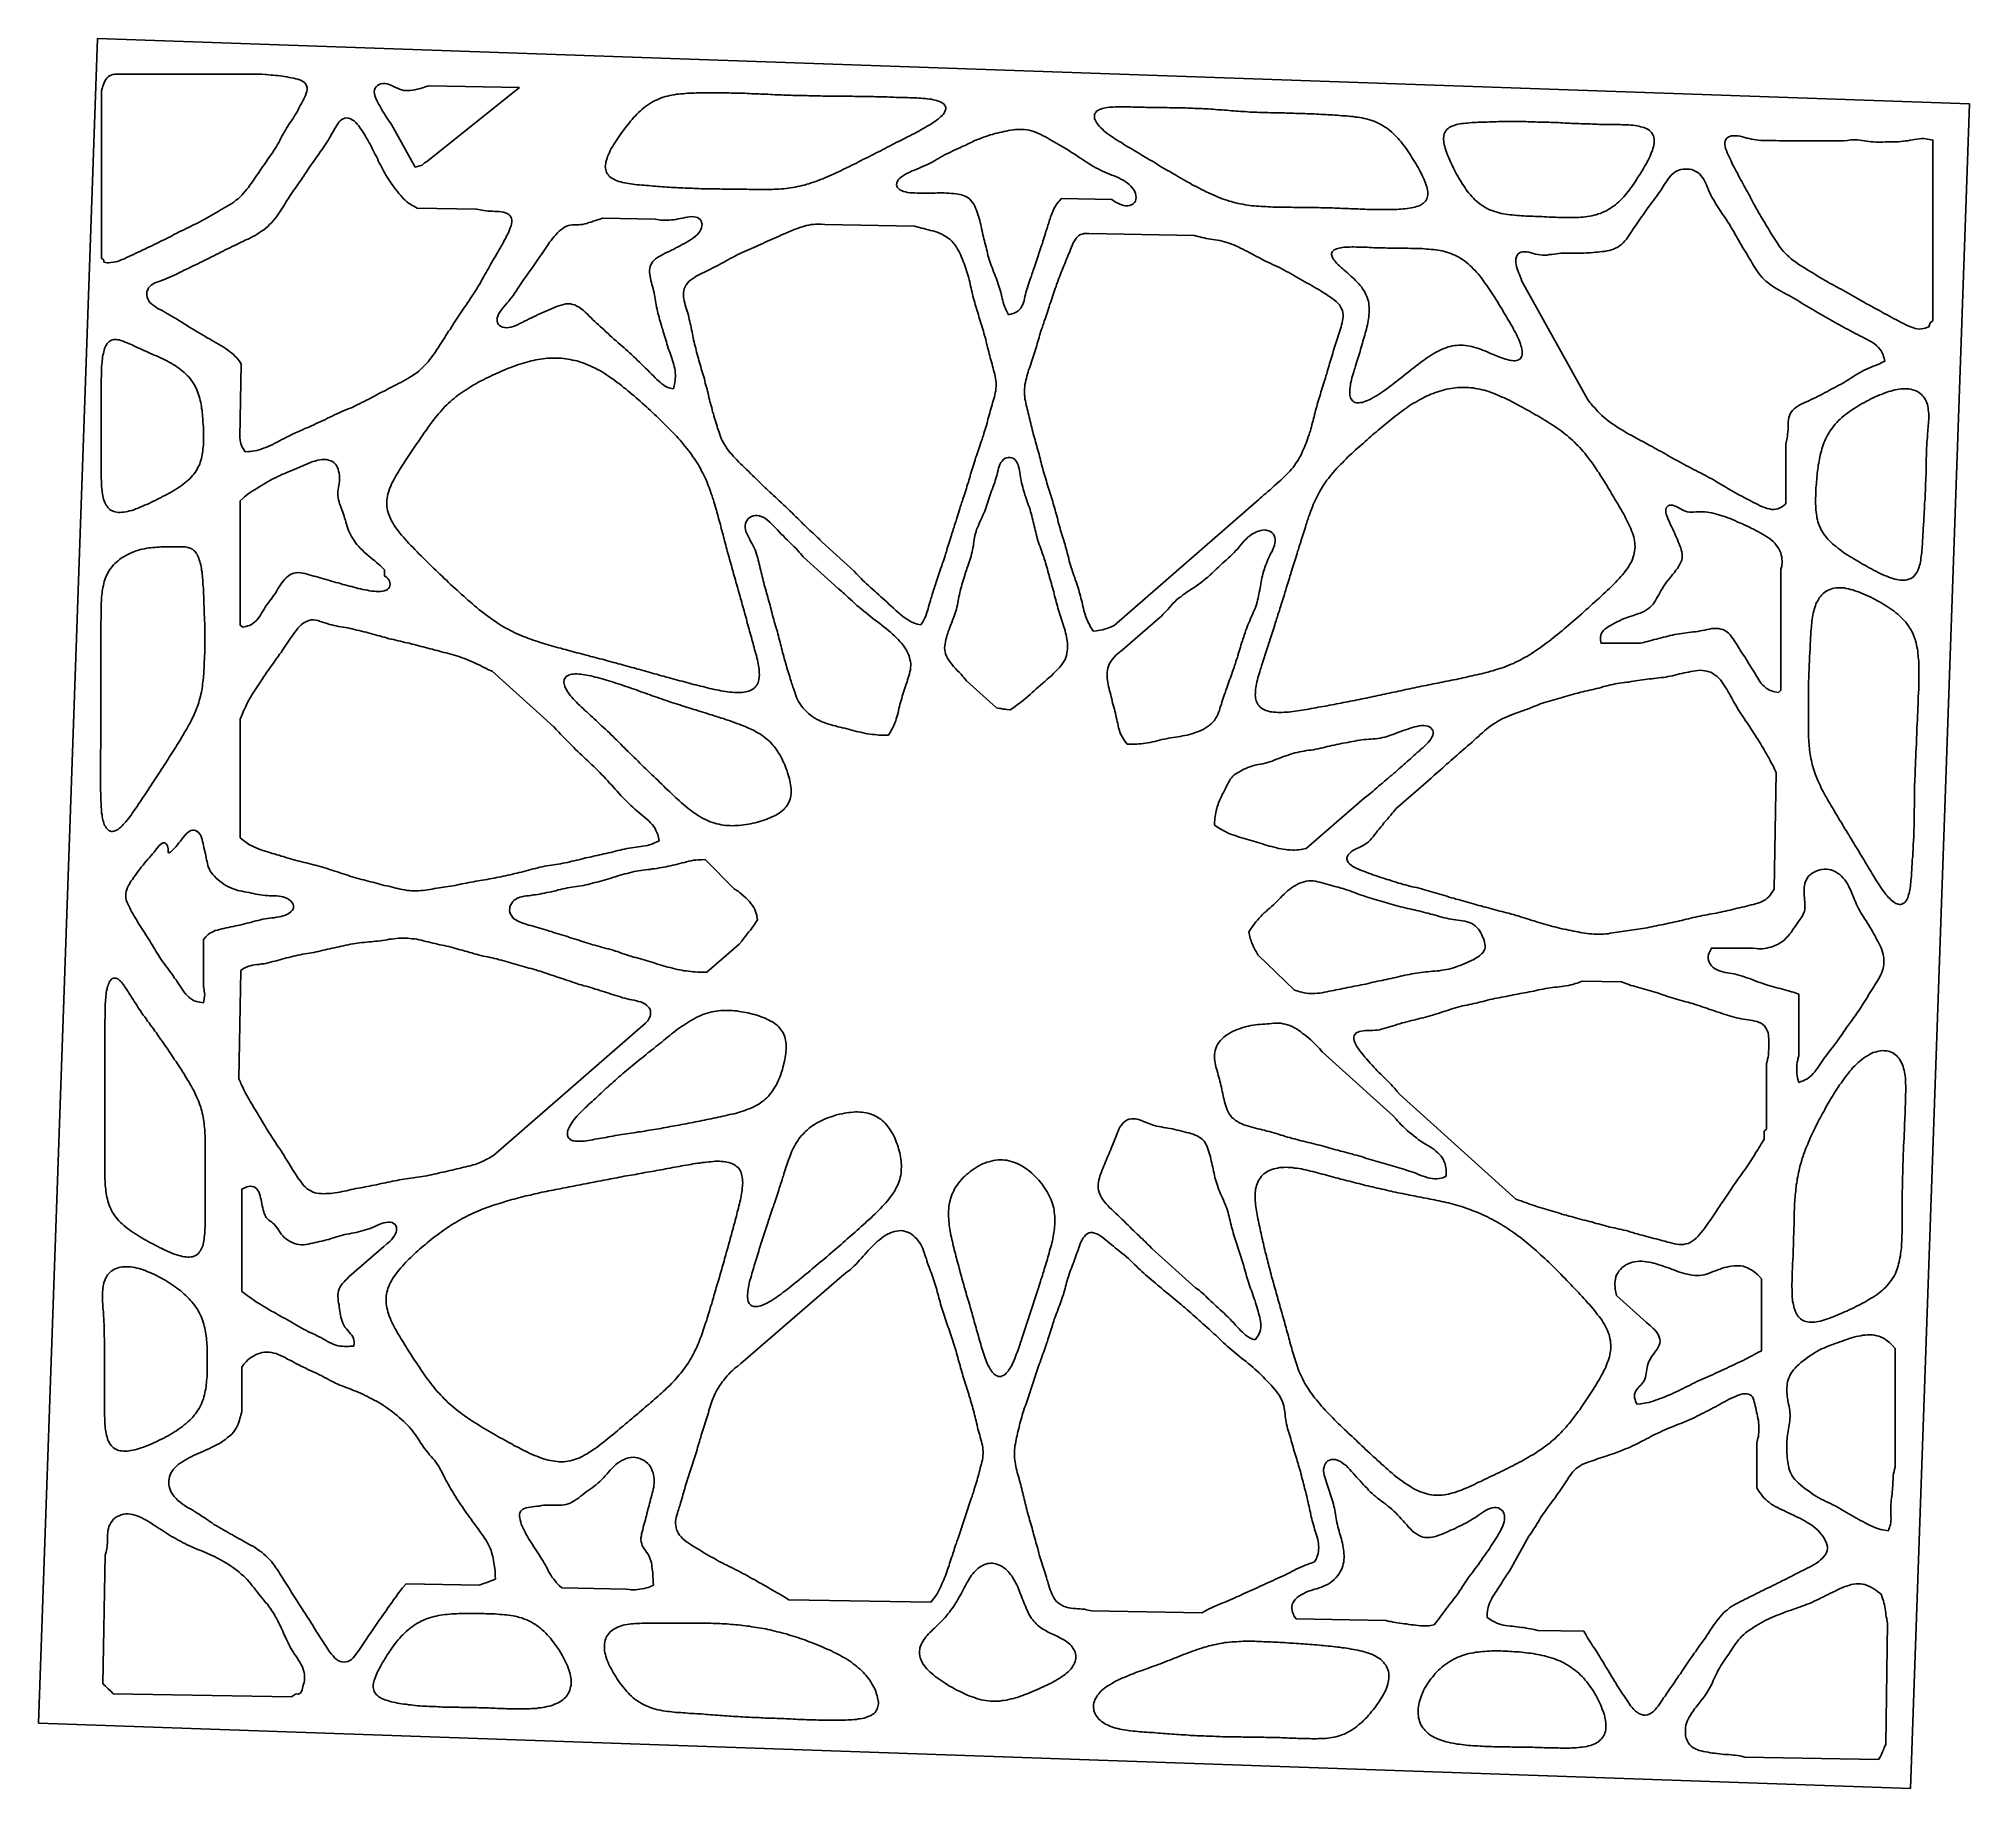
# Model space of a CAD drawing. Header units: metres. Extents: x 143 to 243, y 0 to 90.
import ezdxf

# ---------------------------------------------------------------- set-up
doc = ezdxf.new("R2010")
doc.units = ezdxf.units.M

msp = doc.modelspace()

# ---------------------------------------------------------------- linework, layer by layer
for points in [[(239.72, -0.36), (242.77, 87.05), (145.62, 90.44), (142.57, 3.03)], [(145.95, 78.84), (145.95, 78.94), (145.83, 79.05), (145.83, 87.74), (145.88, 87.9), (145.9, 87.97), (145.93, 88.05), (145.97, 88.14), (146.01, 88.23), (146.06, 88.31), (146.11, 88.39), (146.18, 88.45), (146.25, 88.51), (146.34, 88.54), (146.42, 88.57), (146.5, 88.59), (146.67, 88.59), (154.15, 88.59), (154.33, 88.58), (154.42, 88.57), (154.52, 88.56), (154.64, 88.55), (154.75, 88.54), (154.86, 88.53), (154.98, 88.52), (155.1, 88.5), (155.22, 88.49), (155.33, 88.47), (155.45, 88.45), (155.57, 88.43), (155.69, 88.41), (155.81, 88.38), (155.92, 88.36), (156.03, 88.33), (156.13, 88.3), (156.23, 88.25), (156.31, 88.2), (156.38, 88.14), (156.44, 88.07), (156.48, 87.99), (156.5, 87.9), (156.5, 87.8), (156.49, 87.7), (156.46, 87.6), (156.42, 87.49), (156.37, 87.39), (156.32, 87.28), (156.26, 87.17), (156.21, 87.07), (156.15, 86.96), (156.09, 86.86), (156.04, 86.75), (155.98, 86.64), (155.92, 86.54), (155.85, 86.43), (155.79, 86.33), (155.72, 86.22), (155.65, 86.11), (155.58, 86.01), (155.51, 85.9), (155.44, 85.8), (155.38, 85.69), (155.32, 85.58), (155.26, 85.48), (155.2, 85.37), (155.14, 85.27), (155.09, 85.16), (155.03, 85.05), (154.97, 84.95), (154.91, 84.84), (154.84, 84.74), (154.78, 84.63), (154.71, 84.52), (154.64, 84.42), (154.56, 84.31), (154.49, 84.21), (154.42, 84.1), (154.34, 83.99), (154.27, 83.89), (154.19, 83.78), (154.12, 83.68), (154.05, 83.57), (153.98, 83.46), (153.9, 83.36), (153.83, 83.25), (153.76, 83.15), (153.69, 83.04), (153.61, 82.93), (153.54, 82.83), (153.46, 82.72), (153.38, 82.62), (153.29, 82.52), (153.21, 82.42), (153.11, 82.32), (153.02, 82.22), (152.92, 82.13), (152.81, 82.05), (152.7, 81.96), (152.59, 81.89), (152.47, 81.81), (152.36, 81.74), (152.24, 81.67), (152.12, 81.6), (152, 81.53), (151.88, 81.46), (151.76, 81.39), (151.65, 81.33), (151.53, 81.26), (151.41, 81.19), (151.29, 81.13), (151.17, 81.06), (151.05, 81), (150.93, 80.93), (150.81, 80.87), (150.7, 80.81), (150.58, 80.75), (150.46, 80.69), (150.34, 80.63), (150.22, 80.58), (150.1, 80.52), (149.98, 80.46), (149.86, 80.41), (149.75, 80.35), (149.63, 80.29), (149.51, 80.23), (149.39, 80.16), (149.27, 80.1), (149.15, 80.04), (149.03, 79.98), (148.91, 79.92), (148.8, 79.86), (148.68, 79.81), (148.56, 79.75), (148.44, 79.69), (148.32, 79.64), (148.2, 79.58), (148.08, 79.52), (147.97, 79.47), (147.85, 79.41), (147.73, 79.36), (147.61, 79.3), (147.49, 79.24), (147.37, 79.19), (147.25, 79.13), (147.13, 79.08), (147.02, 79.02), (146.9, 78.97), (146.78, 78.92), (146.66, 78.88), (146.55, 78.85), (146.44, 78.83), (146.32, 78.82), (146.22, 78.81), (146.13, 78.81)], [(167.53, 87.91), (162.7, 84.04), (162.59, 84), (162.47, 83.87), (162.35, 83.83), (162.24, 83.8), (162.12, 83.77), (160.89, 85.98), (160.77, 86.15), (160.71, 86.23), (160.65, 86.32), (160.58, 86.43), (160.52, 86.53), (160.45, 86.63), (160.39, 86.74), (160.33, 86.84), (160.27, 86.95), (160.21, 87.05), (160.15, 87.16), (160.1, 87.27), (160.05, 87.38), (160.02, 87.48), (160, 87.58), (159.99, 87.68), (160, 87.78), (160.03, 87.87), (160.09, 87.94), (160.15, 88.01), (160.24, 88.06), (160.33, 88.09), (160.44, 88.11), (160.55, 88.11), (160.66, 88.09), (160.77, 88.06), (160.88, 88.01), (160.98, 87.96), (161.09, 87.91), (161.2, 87.86), (161.3, 87.81), (161.41, 87.78), (161.52, 87.75), (161.63, 87.74), (161.75, 87.74), (161.86, 87.75), (161.98, 87.76), (162.1, 87.78), (162.21, 87.81), (162.32, 87.84), (162.44, 87.87), (162.54, 87.9), (162.63, 87.93), (162.82, 87.99)], [(181.59, 82.69), (181.48, 82.68), (181.36, 82.66), (181.24, 82.65), (181.12, 82.64), (181, 82.63), (180.88, 82.62), (180.76, 82.62), (180.64, 82.61), (180.52, 82.61), (180.4, 82.61), (180.29, 82.61), (180.17, 82.61), (180.05, 82.61), (179.93, 82.61), (179.81, 82.61), (179.69, 82.61), (179.57, 82.61), (179.45, 82.61), (179.33, 82.62), (179.21, 82.62), (179.1, 82.62), (178.98, 82.62), (178.86, 82.62), (178.74, 82.62), (178.62, 82.63), (178.5, 82.63), (178.38, 82.63), (178.26, 82.63), (178.14, 82.63), (178.02, 82.63), (177.91, 82.64), (177.79, 82.64), (177.67, 82.64), (177.55, 82.64), (177.43, 82.64), (177.31, 82.65), (177.19, 82.65), (177.07, 82.65), (176.95, 82.65), (176.84, 82.66), (176.72, 82.66), (176.6, 82.66), (176.48, 82.67), (176.36, 82.67), (176.24, 82.68), (176.12, 82.68), (176, 82.69), (175.88, 82.69), (175.76, 82.7), (175.65, 82.71), (175.53, 82.71), (175.41, 82.72), (175.29, 82.73), (175.17, 82.73), (175.05, 82.74), (174.93, 82.75), (174.81, 82.76), (174.69, 82.77), (174.58, 82.78), (174.46, 82.79), (174.34, 82.8), (174.22, 82.81), (174.1, 82.82), (173.99, 82.83), (173.87, 82.84), (173.75, 82.85), (173.64, 82.86), (173.52, 82.87), (173.41, 82.89), (173.3, 82.9), (173.19, 82.92), (173.08, 82.94), (172.98, 82.96), (172.87, 82.98), (172.78, 83.01), (172.68, 83.03), (172.59, 83.06), (172.51, 83.1), (172.43, 83.14), (172.35, 83.18), (172.28, 83.22), (172.22, 83.27), (172.16, 83.32), (172.12, 83.38), (172.07, 83.44), (172.04, 83.5), (172.02, 83.57), (172, 83.64), (171.99, 83.72), (171.98, 83.8), (171.99, 83.88), (172, 83.97), (172.01, 84.05), (172.04, 84.14), (172.07, 84.24), (172.1, 84.33), (172.14, 84.43), (172.19, 84.53), (172.24, 84.63), (172.29, 84.73), (172.35, 84.83), (172.41, 84.93), (172.48, 85.03), (172.54, 85.14), (172.61, 85.24), (172.68, 85.34), (172.75, 85.45), (172.82, 85.55), (172.9, 85.65), (172.97, 85.75), (173.05, 85.85), (173.13, 85.95), (173.21, 86.05), (173.29, 86.15), (173.37, 86.25), (173.45, 86.34), (173.54, 86.43), (173.62, 86.52), (173.71, 86.61), (173.8, 86.69), (173.89, 86.77), (173.98, 86.85), (174.07, 86.92), (174.17, 86.99), (174.27, 87.06), (174.37, 87.12), (174.47, 87.17), (174.57, 87.23), (174.67, 87.27), (174.78, 87.32), (174.88, 87.36), (174.99, 87.4), (175.1, 87.43), (175.21, 87.46), (175.33, 87.49), (175.44, 87.51), (175.55, 87.53), (175.67, 87.55), (175.78, 87.56), (175.9, 87.57), (176.02, 87.58), (176.13, 87.59), (176.25, 87.6), (176.37, 87.61), (176.49, 87.61), (176.61, 87.61), (176.72, 87.62), (176.84, 87.62), (176.96, 87.62), (177.08, 87.62), (177.2, 87.62), (177.32, 87.62), (177.44, 87.62), (177.56, 87.62), (177.67, 87.62), (177.79, 87.62), (177.91, 87.62), (178.03, 87.62), (178.15, 87.62), (178.27, 87.62), (178.39, 87.62), (178.51, 87.61), (178.63, 87.61), (178.75, 87.61), (178.86, 87.61), (178.98, 87.6), (179.1, 87.6), (179.22, 87.6), (179.34, 87.59), (179.46, 87.59), (179.58, 87.58), (179.7, 87.58), (179.82, 87.57), (179.94, 87.57), (180.05, 87.56), (180.17, 87.56), (180.29, 87.55), (180.41, 87.55), (180.53, 87.54), (180.65, 87.54), (180.77, 87.53), (180.89, 87.53), (181.01, 87.52), (181.12, 87.52), (181.24, 87.51), (181.36, 87.51), (181.48, 87.5), (181.6, 87.5), (181.72, 87.49), (181.84, 87.49), (181.96, 87.49), (182.08, 87.48), (182.2, 87.48), (182.32, 87.48), (182.43, 87.48), (182.55, 87.47), (182.67, 87.47), (182.79, 87.47), (182.91, 87.47), (183.03, 87.47), (183.15, 87.47), (183.27, 87.46), (183.39, 87.46), (183.51, 87.46), (183.62, 87.46), (183.74, 87.46), (183.86, 87.46), (183.98, 87.46), (184.1, 87.45), (184.22, 87.45), (184.34, 87.45), (184.46, 87.45), (184.58, 87.45), (184.7, 87.45), (184.81, 87.45), (184.93, 87.44), (185.05, 87.44), (185.17, 87.44), (185.29, 87.44), (185.41, 87.44), (185.53, 87.43), (185.65, 87.43), (185.77, 87.43), (185.89, 87.43), (186.01, 87.42), (186.12, 87.42), (186.24, 87.42), (186.36, 87.41), (186.48, 87.41), (186.6, 87.41), (186.72, 87.4), (186.84, 87.4), (186.96, 87.4), (187.08, 87.39), (187.2, 87.39), (187.31, 87.39), (187.43, 87.38), (187.55, 87.38), (187.67, 87.38), (187.79, 87.37), (187.9, 87.37), (188.02, 87.36), (188.14, 87.36), (188.25, 87.35), (188.36, 87.35), (188.48, 87.34), (188.59, 87.33), (188.69, 87.32), (188.8, 87.3), (188.9, 87.29), (188.99, 87.27), (189.09, 87.25), (189.17, 87.23), (189.25, 87.2), (189.33, 87.18), (189.4, 87.14), (189.46, 87.11), (189.51, 87.07), (189.56, 87.03), (189.59, 86.99), (189.62, 86.95), (189.64, 86.9), (189.65, 86.85), (189.65, 86.8), (189.64, 86.74), (189.62, 86.69), (189.59, 86.63), (189.56, 86.57), (189.51, 86.51), (189.46, 86.45), (189.4, 86.39), (189.33, 86.33), (189.25, 86.26), (189.17, 86.2), (189.08, 86.14), (188.99, 86.08), (188.9, 86.01), (188.79, 85.95), (188.69, 85.89), (188.58, 85.83), (188.47, 85.77), (188.36, 85.7), (188.25, 85.64), (188.14, 85.58), (188.02, 85.52), (187.9, 85.46), (187.79, 85.4), (187.67, 85.34), (187.55, 85.28), (187.43, 85.22), (187.32, 85.16), (187.2, 85.1), (187.08, 85.04), (186.96, 84.98), (186.85, 84.92), (186.73, 84.86), (186.61, 84.8), (186.5, 84.74), (186.38, 84.68), (186.27, 84.62), (186.15, 84.56), (186.04, 84.51), (185.92, 84.45), (185.81, 84.39), (185.69, 84.33), (185.58, 84.27), (185.46, 84.21), (185.35, 84.16), (185.23, 84.1), (185.12, 84.04), (185.01, 83.98), (184.89, 83.93), (184.78, 83.87), (184.66, 83.81), (184.54, 83.75), (184.43, 83.7), (184.31, 83.64), (184.2, 83.58), (184.08, 83.53), (183.96, 83.47), (183.85, 83.42), (183.73, 83.37), (183.61, 83.31), (183.49, 83.26), (183.38, 83.21), (183.26, 83.17), (183.14, 83.12), (183.02, 83.07), (182.9, 83.03), (182.78, 82.99), (182.67, 82.95), (182.55, 82.91), (182.43, 82.88), (182.31, 82.84), (182.19, 82.81), (182.07, 82.78), (181.95, 82.76), (181.83, 82.73), (181.71, 82.71)], [(153.29, 69), (153.18, 69.17), (153.14, 69.24), (153.1, 69.32), (153.07, 69.43), (153.04, 69.51), (153.03, 69.59), (153.02, 69.75), (153.09, 73.57), (152.98, 73.72), (152.92, 73.79), (152.85, 73.87), (152.76, 73.96), (152.68, 74.05), (152.58, 74.13), (152.48, 74.21), (152.37, 74.29), (152.25, 74.37), (152.14, 74.45), (152.02, 74.52), (151.9, 74.59), (151.78, 74.66), (151.67, 74.72), (151.55, 74.79), (151.43, 74.86), (151.31, 74.92), (151.19, 74.99), (151.07, 75.06), (150.95, 75.13), (150.83, 75.2), (150.72, 75.27), (150.6, 75.34), (150.48, 75.42), (150.36, 75.49), (150.24, 75.57), (150.12, 75.64), (150, 75.72), (149.88, 75.79), (149.77, 75.86), (149.65, 75.94), (149.53, 76.01), (149.41, 76.07), (149.29, 76.14), (149.17, 76.21), (149.06, 76.27), (148.94, 76.34), (148.83, 76.4), (148.72, 76.46), (148.61, 76.53), (148.51, 76.6), (148.43, 76.67), (148.35, 76.75), (148.29, 76.84), (148.24, 76.93), (148.2, 77.02), (148.18, 77.12), (148.18, 77.22), (148.19, 77.32), (148.23, 77.41), (148.27, 77.5), (148.34, 77.57), (148.41, 77.64), (148.5, 77.7), (148.6, 77.76), (148.71, 77.8), (148.82, 77.84), (148.94, 77.88), (149.05, 77.93), (149.17, 77.97), (149.29, 78.02), (149.41, 78.07), (149.53, 78.13), (149.65, 78.18), (149.76, 78.24), (149.88, 78.3), (150, 78.36), (150.12, 78.42), (150.24, 78.47), (150.36, 78.53), (150.48, 78.59), (150.59, 78.65), (150.71, 78.7), (150.83, 78.76), (150.95, 78.82), (151.07, 78.88), (151.19, 78.94), (151.31, 79), (151.42, 79.05), (151.54, 79.11), (151.66, 79.17), (151.78, 79.23), (151.9, 79.29), (152.02, 79.35), (152.14, 79.41), (152.25, 79.47), (152.37, 79.53), (152.49, 79.59), (152.61, 79.65), (152.73, 79.71), (152.85, 79.76), (152.97, 79.82), (153.08, 79.87), (153.2, 79.93), (153.32, 79.99), (153.44, 80.04), (153.56, 80.1), (153.68, 80.17), (153.8, 80.23), (153.91, 80.3), (154.03, 80.37), (154.14, 80.44), (154.25, 80.52), (154.36, 80.61), (154.46, 80.69), (154.56, 80.79), (154.66, 80.88), (154.75, 80.98), (154.83, 81.08), (154.91, 81.19), (154.99, 81.29), (155.06, 81.4), (155.13, 81.5), (155.2, 81.61), (155.26, 81.71), (155.33, 81.82), (155.39, 81.92), (155.45, 82.03), (155.52, 82.13), (155.59, 82.24), (155.66, 82.35), (155.73, 82.45), (155.8, 82.56), (155.88, 82.66), (155.95, 82.77), (156.03, 82.87), (156.1, 82.98), (156.18, 83.08), (156.25, 83.19), (156.32, 83.29), (156.39, 83.4), (156.46, 83.5), (156.53, 83.61), (156.6, 83.71), (156.67, 83.82), (156.74, 83.93), (156.82, 84.03), (156.89, 84.14), (156.96, 84.24), (157.04, 84.35), (157.11, 84.45), (157.19, 84.56), (157.26, 84.66), (157.33, 84.77), (157.4, 84.87), (157.47, 84.98), (157.54, 85.08), (157.61, 85.19), (157.67, 85.29), (157.73, 85.4), (157.79, 85.51), (157.85, 85.61), (157.91, 85.72), (157.97, 85.82), (158.03, 85.92), (158.09, 86.01), (158.15, 86.1), (158.22, 86.17), (158.3, 86.24), (158.38, 86.28), (158.47, 86.31), (158.56, 86.32), (158.66, 86.31), (158.76, 86.28), (158.85, 86.23), (158.94, 86.17), (159.03, 86.09), (159.11, 86), (159.19, 85.91), (159.26, 85.8), (159.33, 85.7), (159.4, 85.6), (159.46, 85.49), (159.53, 85.38), (159.59, 85.28), (159.65, 85.17), (159.71, 85.06), (159.77, 84.96), (159.83, 84.85), (159.88, 84.74), (159.94, 84.64), (159.99, 84.53), (160.04, 84.42), (160.1, 84.32), (160.15, 84.21), (160.2, 84.1), (160.25, 84), (160.31, 83.89), (160.36, 83.78), (160.42, 83.68), (160.47, 83.57), (160.53, 83.46), (160.59, 83.36), (160.66, 83.25), (160.73, 83.14), (160.8, 83.04), (160.87, 82.93), (160.95, 82.82), (161.03, 82.72), (161.11, 82.61), (161.19, 82.51), (161.27, 82.41), (161.35, 82.31), (161.43, 82.22), (161.51, 82.13), (161.59, 82.05), (161.68, 81.97), (161.77, 81.9), (161.87, 81.84), (161.96, 81.78), (162.04, 81.74), (162.21, 81.64), (165.3, 81.59), (165.49, 81.55), (165.57, 81.53), (165.67, 81.52), (165.79, 81.5), (165.9, 81.49), (166.02, 81.48), (166.13, 81.48), (166.25, 81.47), (166.37, 81.47), (166.48, 81.46), (166.6, 81.45), (166.7, 81.43), (166.8, 81.4), (166.89, 81.37), (166.97, 81.32), (167.03, 81.26), (167.08, 81.19), (167.11, 81.11), (167.12, 81.02), (167.12, 80.92), (167.11, 80.83), (167.09, 80.72), (167.05, 80.62), (167.01, 80.51), (166.97, 80.41), (166.92, 80.3), (166.86, 80.2), (166.81, 80.09), (166.75, 79.99), (166.69, 79.88), (166.64, 79.77), (166.58, 79.67), (166.52, 79.56), (166.46, 79.46), (166.4, 79.35), (166.34, 79.25), (166.28, 79.14), (166.22, 79.04), (166.15, 78.93), (166.09, 78.83), (166.03, 78.72), (165.97, 78.62), (165.91, 78.51), (165.85, 78.4), (165.79, 78.3), (165.73, 78.19), (165.67, 78.09), (165.61, 77.98), (165.56, 77.88), (165.5, 77.77), (165.43, 77.67), (165.37, 77.56), (165.31, 77.46), (165.24, 77.35), (165.17, 77.25), (165.1, 77.14), (165.03, 77.04), (164.96, 76.93), (164.89, 76.82), (164.82, 76.72), (164.75, 76.61), (164.68, 76.51), (164.61, 76.4), (164.54, 76.3), (164.47, 76.19), (164.4, 76.09), (164.33, 75.98), (164.26, 75.88), (164.19, 75.77), (164.12, 75.67), (164.05, 75.56), (163.99, 75.46), (163.92, 75.35), (163.85, 75.25), (163.78, 75.14), (163.71, 75.03), (163.65, 74.93), (163.58, 74.82), (163.51, 74.72), (163.44, 74.61), (163.37, 74.51), (163.3, 74.4), (163.24, 74.3), (163.16, 74.19), (163.09, 74.09), (163.02, 73.98), (162.94, 73.88), (162.86, 73.77), (162.78, 73.67), (162.69, 73.57), (162.6, 73.47), (162.5, 73.37), (162.4, 73.28), (162.3, 73.19), (162.19, 73.1), (162.07, 73.02), (161.96, 72.94), (161.84, 72.87), (161.73, 72.8), (161.61, 72.73), (161.49, 72.66), (161.37, 72.6), (161.25, 72.54), (161.13, 72.48), (161.01, 72.42), (160.89, 72.36), (160.77, 72.3), (160.66, 72.23), (160.54, 72.17), (160.42, 72.11), (160.3, 72.05), (160.18, 71.98), (160.06, 71.92), (159.94, 71.85), (159.82, 71.79), (159.7, 71.73), (159.59, 71.67), (159.47, 71.61), (159.35, 71.55), (159.23, 71.49), (159.11, 71.43), (158.99, 71.38), (158.87, 71.32), (158.75, 71.27), (158.64, 71.22), (158.52, 71.17), (158.4, 71.12), (158.28, 71.07), (158.16, 71.02), (158.04, 70.96), (157.92, 70.91), (157.8, 70.85), (157.68, 70.8), (157.57, 70.74), (157.45, 70.68), (157.33, 70.62), (157.21, 70.57), (157.09, 70.51), (156.97, 70.46), (156.85, 70.4), (156.73, 70.35), (156.62, 70.3), (156.5, 70.25), (156.38, 70.2), (156.26, 70.14), (156.14, 70.09), (156.02, 70.04), (155.9, 69.98), (155.78, 69.93), (155.67, 69.87), (155.55, 69.81), (155.43, 69.75), (155.31, 69.69), (155.19, 69.63), (155.07, 69.56), (154.95, 69.5), (154.83, 69.44), (154.72, 69.38), (154.6, 69.33), (154.48, 69.27), (154.36, 69.22), (154.24, 69.18), (154.12, 69.14), (154.01, 69.1), (153.89, 69.07), (153.78, 69.05), (153.66, 69.03), (153.56, 69.02), (153.48, 69.01)], [(214.44, 81.9), (214.38, 81.86), (214.32, 81.82), (214.25, 81.78), (214.17, 81.75), (214.08, 81.72), (214, 81.69), (213.9, 81.67), (213.81, 81.65), (213.7, 81.64), (213.6, 81.62), (213.49, 81.61), (213.39, 81.6), (213.27, 81.59), (213.16, 81.59), (213.05, 81.58), (212.93, 81.58), (212.81, 81.57), (212.7, 81.57), (212.58, 81.57), (212.46, 81.57), (212.34, 81.57), (212.22, 81.57), (212.11, 81.57), (211.99, 81.57), (211.87, 81.57), (211.75, 81.58), (211.63, 81.58), (211.51, 81.58), (211.39, 81.59), (211.27, 81.59), (211.15, 81.59), (211.03, 81.6), (210.91, 81.6), (210.79, 81.61), (210.67, 81.61), (210.55, 81.62), (210.43, 81.62), (210.32, 81.63), (210.2, 81.63), (210.08, 81.64), (209.96, 81.64), (209.84, 81.64), (209.72, 81.65), (209.6, 81.65), (209.48, 81.66), (209.36, 81.66), (209.24, 81.66), (209.12, 81.66), (209, 81.67), (208.88, 81.67), (208.76, 81.67), (208.64, 81.67), (208.53, 81.67), (208.41, 81.68), (208.29, 81.68), (208.17, 81.68), (208.05, 81.68), (207.93, 81.68), (207.81, 81.68), (207.69, 81.68), (207.57, 81.69), (207.45, 81.69), (207.33, 81.69), (207.21, 81.69), (207.09, 81.69), (206.97, 81.69), (206.86, 81.7), (206.74, 81.7), (206.62, 81.7), (206.5, 81.71), (206.38, 81.71), (206.26, 81.72), (206.14, 81.72), (206.02, 81.73), (205.9, 81.74), (205.78, 81.75), (205.66, 81.76), (205.54, 81.77), (205.42, 81.78), (205.3, 81.8), (205.19, 81.82), (205.07, 81.84), (204.95, 81.86), (204.83, 81.89), (204.71, 81.91), (204.59, 81.94), (204.47, 81.98), (204.35, 82.01), (204.23, 82.05), (204.11, 82.09), (203.99, 82.13), (203.87, 82.18), (203.75, 82.23), (203.64, 82.28), (203.52, 82.33), (203.4, 82.38), (203.28, 82.44), (203.16, 82.49), (203.04, 82.55), (202.92, 82.61), (202.8, 82.67), (202.68, 82.74), (202.56, 82.8), (202.44, 82.86), (202.33, 82.93), (202.21, 82.99), (202.09, 83.06), (201.97, 83.13), (201.85, 83.19), (201.73, 83.26), (201.62, 83.33), (201.5, 83.4), (201.38, 83.47), (201.27, 83.54), (201.15, 83.6), (201.03, 83.67), (200.92, 83.74), (200.8, 83.81), (200.69, 83.88), (200.57, 83.95), (200.46, 84.02), (200.34, 84.09), (200.23, 84.15), (200.11, 84.22), (200, 84.29), (199.88, 84.36), (199.77, 84.43), (199.66, 84.5), (199.54, 84.56), (199.43, 84.63), (199.32, 84.7), (199.2, 84.77), (199.09, 84.83), (198.98, 84.9), (198.87, 84.97), (198.76, 85.04), (198.65, 85.1), (198.54, 85.17), (198.43, 85.24), (198.33, 85.31), (198.23, 85.38), (198.13, 85.45), (198.03, 85.52), (197.94, 85.59), (197.86, 85.66), (197.78, 85.74), (197.7, 85.81), (197.63, 85.88), (197.57, 85.95), (197.52, 86.02), (197.47, 86.08), (197.43, 86.15), (197.4, 86.22), (197.37, 86.28), (197.36, 86.34), (197.36, 86.4), (197.36, 86.46), (197.37, 86.51), (197.39, 86.56), (197.43, 86.61), (197.46, 86.65), (197.51, 86.69), (197.57, 86.72), (197.63, 86.76), (197.7, 86.78), (197.77, 86.81), (197.85, 86.83), (197.94, 86.85), (198.03, 86.86), (198.13, 86.88), (198.23, 86.89), (198.33, 86.89), (198.44, 86.9), (198.55, 86.9), (198.66, 86.9), (198.77, 86.9), (198.89, 86.9), (199, 86.9), (199.12, 86.9), (199.23, 86.9), (199.35, 86.89), (199.47, 86.89), (199.59, 86.89), (199.71, 86.88), (199.83, 86.88), (199.94, 86.88), (200.06, 86.87), (200.18, 86.87), (200.3, 86.87), (200.42, 86.87), (200.54, 86.86), (200.66, 86.86), (200.78, 86.86), (200.9, 86.86), (201.02, 86.86), (201.14, 86.86), (201.26, 86.85), (201.38, 86.85), (201.49, 86.85), (201.61, 86.85), (201.73, 86.85), (201.85, 86.84), (201.97, 86.84), (202.09, 86.84), (202.21, 86.83), (202.33, 86.83), (202.45, 86.83), (202.57, 86.82), (202.69, 86.82), (202.81, 86.81), (202.93, 86.81), (203.04, 86.8), (203.16, 86.79), (203.28, 86.79), (203.4, 86.78), (203.52, 86.77), (203.64, 86.76), (203.76, 86.75), (203.88, 86.75), (204, 86.74), (204.12, 86.73), (204.24, 86.72), (204.36, 86.71), (204.48, 86.7), (204.6, 86.69), (204.71, 86.68), (204.83, 86.67), (204.95, 86.66), (205.07, 86.65), (205.19, 86.65), (205.31, 86.64), (205.43, 86.63), (205.55, 86.63), (205.67, 86.62), (205.79, 86.62), (205.91, 86.61), (206.03, 86.61), (206.15, 86.6), (206.26, 86.6), (206.38, 86.6), (206.5, 86.59), (206.62, 86.59), (206.74, 86.59), (206.86, 86.58), (206.98, 86.58), (207.1, 86.58), (207.22, 86.58), (207.34, 86.57), (207.46, 86.57), (207.58, 86.57), (207.7, 86.57), (207.82, 86.56), (207.94, 86.56), (208.05, 86.56), (208.17, 86.55), (208.29, 86.55), (208.41, 86.54), (208.53, 86.54), (208.65, 86.53), (208.77, 86.53), (208.89, 86.52), (209.01, 86.52), (209.13, 86.51), (209.25, 86.5), (209.37, 86.5), (209.49, 86.49), (209.61, 86.48), (209.72, 86.48), (209.84, 86.47), (209.96, 86.46), (210.08, 86.45), (210.2, 86.44), (210.32, 86.44), (210.44, 86.43), (210.56, 86.41), (210.67, 86.4), (210.79, 86.39), (210.91, 86.37), (211.02, 86.36), (211.14, 86.34), (211.25, 86.32), (211.37, 86.29), (211.48, 86.27), (211.59, 86.24), (211.7, 86.2), (211.81, 86.17), (211.92, 86.13), (212.02, 86.09), (212.12, 86.04), (212.22, 85.99), (212.32, 85.93), (212.42, 85.87), (212.52, 85.81), (212.61, 85.74), (212.7, 85.67), (212.79, 85.59), (212.87, 85.52), (212.96, 85.43), (213.04, 85.35), (213.12, 85.26), (213.2, 85.17), (213.28, 85.08), (213.35, 84.98), (213.43, 84.88), (213.5, 84.79), (213.57, 84.68), (213.64, 84.58), (213.71, 84.48), (213.78, 84.38), (213.84, 84.27), (213.91, 84.17), (213.97, 84.06), (214.04, 83.96), (214.1, 83.85), (214.16, 83.75), (214.22, 83.64), (214.27, 83.54), (214.33, 83.43), (214.38, 83.33), (214.43, 83.23), (214.47, 83.13), (214.51, 83.03), (214.55, 82.93), (214.58, 82.84), (214.61, 82.75), (214.63, 82.66), (214.65, 82.57), (214.66, 82.49), (214.67, 82.4), (214.66, 82.33), (214.65, 82.25), (214.64, 82.18), (214.61, 82.12), (214.58, 82.06), (214.54, 82), (214.5, 81.95)], [(192.9, 76.1), (192.81, 76.27), (192.78, 76.35), (192.74, 76.44), (192.7, 76.54), (192.66, 76.64), (192.63, 76.75), (192.61, 76.85), (192.58, 76.96), (192.55, 77.06), (192.52, 77.17), (192.5, 77.28), (192.47, 77.38), (192.43, 77.49), (192.4, 77.6), (192.37, 77.7), (192.33, 77.81), (192.3, 77.92), (192.26, 78.02), (192.22, 78.13), (192.18, 78.24), (192.13, 78.34), (192.09, 78.45), (192.05, 78.56), (192.01, 78.66), (191.97, 78.77), (191.93, 78.88), (191.9, 78.98), (191.87, 79.09), (191.84, 79.19), (191.82, 79.3), (191.79, 79.41), (191.76, 79.51), (191.74, 79.62), (191.71, 79.73), (191.68, 79.83), (191.65, 79.94), (191.63, 80.05), (191.6, 80.15), (191.57, 80.26), (191.55, 80.37), (191.53, 80.47), (191.51, 80.58), (191.48, 80.69), (191.46, 80.79), (191.43, 80.9), (191.41, 81), (191.38, 81.11), (191.35, 81.22), (191.32, 81.32), (191.28, 81.43), (191.24, 81.54), (191.2, 81.64), (191.15, 81.74), (191.1, 81.84), (191.04, 81.94), (190.97, 82.02), (190.89, 82.1), (190.81, 82.17), (190.72, 82.23), (190.61, 82.28), (190.51, 82.32), (190.4, 82.35), (190.28, 82.37), (190.17, 82.39), (190.05, 82.4), (189.93, 82.41), (189.81, 82.42), (189.69, 82.42), (189.57, 82.43), (189.45, 82.43), (189.33, 82.43), (189.21, 82.43), (189.09, 82.42), (188.98, 82.42), (188.86, 82.42), (188.74, 82.42), (188.62, 82.42), (188.5, 82.42), (188.38, 82.42), (188.26, 82.42), (188.14, 82.42), (188.02, 82.43), (187.9, 82.43), (187.79, 82.44), (187.67, 82.46), (187.56, 82.48), (187.45, 82.51), (187.35, 82.55), (187.27, 82.6), (187.2, 82.66), (187.14, 82.72), (187.11, 82.79), (187.1, 82.87), (187.11, 82.95), (187.14, 83.04), (187.2, 83.12), (187.27, 83.19), (187.35, 83.27), (187.45, 83.33), (187.56, 83.4), (187.67, 83.46), (187.79, 83.51), (187.91, 83.57), (188.02, 83.62), (188.14, 83.67), (188.26, 83.72), (188.38, 83.77), (188.5, 83.82), (188.61, 83.87), (188.73, 83.92), (188.84, 83.98), (188.95, 84.03), (189.06, 84.09), (189.16, 84.16), (189.27, 84.22), (189.38, 84.28), (189.48, 84.34), (189.59, 84.4), (189.7, 84.46), (189.82, 84.52), (189.93, 84.57), (190.05, 84.63), (190.17, 84.68), (190.29, 84.74), (190.41, 84.79), (190.53, 84.85), (190.65, 84.9), (190.77, 84.96), (190.88, 85.02), (191, 85.07), (191.12, 85.13), (191.24, 85.18), (191.36, 85.23), (191.48, 85.27), (191.6, 85.32), (191.72, 85.36), (191.84, 85.4), (191.96, 85.44), (192.08, 85.47), (192.2, 85.51), (192.31, 85.54), (192.43, 85.57), (192.55, 85.59), (192.67, 85.62), (192.79, 85.64), (192.91, 85.67), (193.03, 85.69), (193.15, 85.7), (193.27, 85.72), (193.39, 85.73), (193.51, 85.73), (193.63, 85.73), (193.74, 85.72), (193.86, 85.71), (193.98, 85.69), (194.1, 85.66), (194.22, 85.62), (194.34, 85.57), (194.46, 85.52), (194.58, 85.46), (194.7, 85.4), (194.82, 85.34), (194.94, 85.27), (195.05, 85.2), (195.17, 85.13), (195.29, 85.06), (195.41, 85), (195.53, 84.93), (195.65, 84.86), (195.77, 84.79), (195.89, 84.72), (196.01, 84.65), (196.13, 84.57), (196.25, 84.5), (196.36, 84.42), (196.48, 84.34), (196.6, 84.26), (196.72, 84.18), (196.84, 84.1), (196.96, 84.02), (197.08, 83.95), (197.2, 83.88), (197.32, 83.81), (197.44, 83.74), (197.56, 83.68), (197.67, 83.62), (197.79, 83.56), (197.91, 83.51), (198.03, 83.46), (198.15, 83.41), (198.27, 83.36), (198.39, 83.31), (198.51, 83.26), (198.63, 83.21), (198.74, 83.15), (198.86, 83.09), (198.96, 83.03), (199.07, 82.95), (199.17, 82.87), (199.26, 82.79), (199.33, 82.7), (199.4, 82.6), (199.46, 82.5), (199.5, 82.4), (199.52, 82.3), (199.53, 82.2), (199.52, 82.1), (199.49, 82.01), (199.44, 81.94), (199.37, 81.87), (199.29, 81.82), (199.19, 81.78), (199.09, 81.76), (198.98, 81.76), (198.87, 81.78), (198.76, 81.81), (198.64, 81.86), (198.54, 81.91), (198.45, 81.96), (198.27, 82.09), (195.65, 82.14), (195.53, 82.01), (195.48, 81.95), (195.42, 81.87), (195.36, 81.78), (195.31, 81.69), (195.26, 81.6), (195.22, 81.5), (195.17, 81.4), (195.13, 81.29), (195.09, 81.19), (195.06, 81.08), (195.02, 80.98), (194.99, 80.87), (194.95, 80.76), (194.92, 80.66), (194.89, 80.55), (194.85, 80.45), (194.82, 80.34), (194.79, 80.23), (194.76, 80.13), (194.72, 80.02), (194.69, 79.92), (194.66, 79.81), (194.62, 79.7), (194.59, 79.6), (194.55, 79.49), (194.52, 79.39), (194.48, 79.28), (194.45, 79.17), (194.41, 79.07), (194.37, 78.96), (194.34, 78.86), (194.3, 78.75), (194.27, 78.64), (194.23, 78.54), (194.19, 78.43), (194.16, 78.33), (194.12, 78.22), (194.09, 78.11), (194.05, 78.01), (194.01, 77.9), (193.97, 77.8), (193.94, 77.69), (193.9, 77.58), (193.87, 77.48), (193.84, 77.37), (193.81, 77.27), (193.78, 77.16), (193.76, 77.05), (193.73, 76.95), (193.71, 76.84), (193.68, 76.74), (193.64, 76.64), (193.6, 76.55), (193.54, 76.46), (193.48, 76.39), (193.41, 76.32), (193.33, 76.26), (193.23, 76.21), (193.15, 76.17), (193.07, 76.15)], [(223.83, 81.46), (223.72, 81.42), (223.62, 81.37), (223.51, 81.34), (223.4, 81.3), (223.29, 81.27), (223.18, 81.25), (223.07, 81.23), (222.95, 81.21), (222.84, 81.19), (222.72, 81.18), (222.61, 81.17), (222.49, 81.16), (222.37, 81.16), (222.25, 81.15), (222.13, 81.15), (222.02, 81.15), (221.9, 81.15), (221.78, 81.15), (221.66, 81.15), (221.54, 81.16), (221.42, 81.16), (221.3, 81.17), (221.18, 81.17), (221.06, 81.17), (220.94, 81.18), (220.82, 81.19), (220.7, 81.19), (220.58, 81.2), (220.46, 81.2), (220.35, 81.21), (220.23, 81.21), (220.11, 81.22), (219.99, 81.22), (219.87, 81.23), (219.75, 81.23), (219.63, 81.24), (219.51, 81.25), (219.4, 81.26), (219.28, 81.26), (219.16, 81.27), (219.04, 81.29), (218.93, 81.3), (218.81, 81.31), (218.7, 81.33), (218.59, 81.35), (218.48, 81.37), (218.37, 81.4), (218.26, 81.43), (218.15, 81.46), (218.04, 81.5), (217.94, 81.54), (217.84, 81.58), (217.74, 81.63), (217.64, 81.68), (217.55, 81.74), (217.46, 81.8), (217.37, 81.86), (217.28, 81.93), (217.19, 82), (217.11, 82.08), (217.03, 82.16), (216.95, 82.24), (216.88, 82.33), (216.8, 82.42), (216.73, 82.51), (216.66, 82.6), (216.6, 82.7), (216.53, 82.8), (216.46, 82.89), (216.4, 83), (216.34, 83.1), (216.28, 83.2), (216.22, 83.3), (216.16, 83.41), (216.11, 83.51), (216.05, 83.62), (216, 83.72), (215.95, 83.83), (215.89, 83.94), (215.84, 84.04), (215.8, 84.14), (215.75, 84.25), (215.71, 84.35), (215.67, 84.45), (215.63, 84.55), (215.6, 84.65), (215.56, 84.75), (215.54, 84.84), (215.52, 84.94), (215.5, 85.03), (215.49, 85.11), (215.48, 85.2), (215.48, 85.28), (215.49, 85.36), (215.5, 85.43), (215.52, 85.5), (215.55, 85.56), (215.58, 85.62), (215.62, 85.68), (215.66, 85.73), (215.72, 85.78), (215.77, 85.82), (215.84, 85.86), (215.91, 85.89), (215.98, 85.92), (216.06, 85.95), (216.15, 85.98), (216.24, 86), (216.33, 86.01), (216.42, 86.03), (216.52, 86.04), (216.63, 86.05), (216.73, 86.06), (216.84, 86.07), (216.95, 86.08), (217.06, 86.09), (217.17, 86.09), (217.28, 86.1), (217.39, 86.1), (217.51, 86.11), (217.62, 86.11), (217.74, 86.11), (217.86, 86.12), (217.97, 86.12), (218.09, 86.12), (218.21, 86.12), (218.33, 86.13), (218.44, 86.13), (218.56, 86.13), (218.68, 86.13), (218.8, 86.13), (218.92, 86.13), (219.04, 86.13), (219.16, 86.13), (219.28, 86.13), (219.4, 86.13), (219.52, 86.13), (219.63, 86.13), (219.75, 86.13), (219.87, 86.12), (219.99, 86.12), (220.11, 86.12), (220.23, 86.12), (220.35, 86.11), (220.47, 86.11), (220.59, 86.11), (220.71, 86.1), (220.83, 86.1), (220.95, 86.1), (221.07, 86.09), (221.19, 86.09), (221.31, 86.08), (221.43, 86.08), (221.55, 86.07), (221.67, 86.07), (221.79, 86.06), (221.9, 86.05), (222.02, 86.05), (222.14, 86.04), (222.26, 86.04), (222.38, 86.03), (222.5, 86.03), (222.62, 86.02), (222.74, 86.02), (222.86, 86.01), (222.98, 86.01), (223.1, 86.01), (223.22, 86), (223.34, 86), (223.46, 86), (223.58, 85.99), (223.7, 85.99), (223.82, 85.99), (223.93, 85.99), (224.05, 85.99), (224.17, 85.99), (224.29, 85.98), (224.41, 85.98), (224.53, 85.98), (224.64, 85.98), (224.76, 85.97), (224.87, 85.97), (224.99, 85.96), (225.1, 85.96), (225.21, 85.95), (225.31, 85.94), (225.42, 85.93), (225.52, 85.91), (225.62, 85.89), (225.71, 85.87), (225.8, 85.85), (225.88, 85.82), (225.96, 85.79), (226.04, 85.75), (226.1, 85.72), (226.17, 85.67), (226.22, 85.62), (226.27, 85.57), (226.31, 85.51), (226.35, 85.45), (226.37, 85.39), (226.39, 85.32), (226.41, 85.24), (226.41, 85.17), (226.41, 85.09), (226.41, 85), (226.39, 84.91), (226.37, 84.82), (226.35, 84.73), (226.32, 84.64), (226.28, 84.54), (226.24, 84.44), (226.2, 84.34), (226.15, 84.24), (226.1, 84.14), (226.05, 84.04), (225.99, 83.93), (225.93, 83.83), (225.87, 83.73), (225.81, 83.62), (225.75, 83.52), (225.68, 83.41), (225.62, 83.31), (225.55, 83.21), (225.48, 83.1), (225.42, 83), (225.35, 82.9), (225.28, 82.8), (225.2, 82.7), (225.13, 82.6), (225.06, 82.5), (224.98, 82.41), (224.9, 82.32), (224.83, 82.23), (224.75, 82.14), (224.66, 82.06), (224.58, 81.97), (224.49, 81.9), (224.4, 81.82), (224.31, 81.75), (224.22, 81.69), (224.13, 81.62), (224.03, 81.57), (223.93, 81.51)], [(240.67, 75.48), (240.48, 75.42), (240.39, 75.4), (240.29, 75.38), (240.17, 75.37), (240.06, 75.38), (239.95, 75.4), (239.83, 75.44), (239.71, 75.48), (239.59, 75.53), (239.47, 75.59), (239.35, 75.65), (239.23, 75.71), (239.11, 75.77), (238.99, 75.84), (238.87, 75.9), (238.75, 75.97), (238.63, 76.03), (238.51, 76.1), (238.39, 76.16), (238.27, 76.23), (238.15, 76.29), (238.03, 76.36), (237.92, 76.42), (237.8, 76.49), (237.68, 76.55), (237.56, 76.62), (237.44, 76.68), (237.32, 76.75), (237.2, 76.82), (237.08, 76.88), (236.96, 76.95), (236.84, 77.02), (236.72, 77.09), (236.6, 77.16), (236.48, 77.23), (236.36, 77.3), (236.24, 77.36), (236.12, 77.43), (236, 77.49), (235.88, 77.56), (235.76, 77.62), (235.64, 77.69), (235.52, 77.75), (235.4, 77.82), (235.28, 77.89), (235.17, 77.96), (235.05, 78.03), (234.93, 78.1), (234.81, 78.18), (234.69, 78.25), (234.57, 78.32), (234.45, 78.39), (234.33, 78.46), (234.21, 78.54), (234.09, 78.61), (233.97, 78.69), (233.85, 78.77), (233.74, 78.85), (233.62, 78.93), (233.52, 79.02), (233.41, 79.11), (233.31, 79.2), (233.21, 79.3), (233.13, 79.4), (233.04, 79.5), (232.96, 79.6), (232.89, 79.71), (232.81, 79.82), (232.74, 79.92), (232.67, 80.03), (232.61, 80.14), (232.54, 80.24), (232.47, 80.35), (232.4, 80.46), (232.34, 80.56), (232.27, 80.67), (232.21, 80.78), (232.15, 80.89), (232.08, 80.99), (232.02, 81.1), (231.95, 81.21), (231.89, 81.31), (231.83, 81.42), (231.77, 81.53), (231.71, 81.63), (231.65, 81.74), (231.59, 81.85), (231.53, 81.96), (231.48, 82.06), (231.42, 82.17), (231.37, 82.28), (231.31, 82.38), (231.25, 82.49), (231.19, 82.6), (231.13, 82.7), (231.07, 82.81), (231.02, 82.92), (230.96, 83.02), (230.9, 83.13), (230.84, 83.24), (230.78, 83.35), (230.73, 83.45), (230.67, 83.56), (230.61, 83.67), (230.56, 83.77), (230.5, 83.88), (230.45, 83.99), (230.4, 84.09), (230.35, 84.2), (230.3, 84.31), (230.25, 84.41), (230.2, 84.52), (230.16, 84.63), (230.12, 84.73), (230.1, 84.84), (230.08, 84.94), (230.08, 85.03), (230.09, 85.12), (230.13, 85.2), (230.18, 85.27), (230.25, 85.32), (230.33, 85.36), (230.42, 85.39), (230.53, 85.4), (230.64, 85.4), (230.75, 85.39), (230.87, 85.37), (230.99, 85.34), (231.11, 85.31), (231.23, 85.28), (231.35, 85.25), (231.47, 85.22), (231.59, 85.2), (231.71, 85.18), (231.83, 85.17), (231.94, 85.16), (232.06, 85.16), (232.18, 85.16), (232.3, 85.16), (232.41, 85.16), (232.53, 85.16), (232.63, 85.15), (232.72, 85.15), (232.9, 85.13), (236.25, 85.13), (236.44, 85.16), (236.52, 85.17), (236.62, 85.18), (236.74, 85.19), (236.85, 85.18), (236.97, 85.18), (237.08, 85.17), (237.2, 85.15), (237.32, 85.13), (237.44, 85.12), (237.56, 85.1), (237.68, 85.09), (237.8, 85.08), (237.91, 85.07), (238.03, 85.07), (238.15, 85.07), (238.27, 85.07), (238.39, 85.08), (238.51, 85.08), (238.63, 85.08), (238.75, 85.08), (238.86, 85.08), (238.98, 85.08), (239.1, 85.09), (239.22, 85.1), (239.34, 85.11), (239.46, 85.13), (239.58, 85.14), (239.7, 85.17), (239.82, 85.19), (239.93, 85.21), (240.05, 85.23), (240.17, 85.24), (240.28, 85.25), (240.39, 85.25), (240.51, 85.24), (240.61, 85.22), (240.7, 85.21), (240.88, 85.17), (240.88, 75.8), (240.73, 75.69), (240.7, 75.59)], [(238.39, 73.7), (238.2, 73.61), (238.12, 73.57), (238.02, 73.53), (237.9, 73.48), (237.78, 73.44), (237.67, 73.39), (237.55, 73.34), (237.43, 73.29), (237.31, 73.23), (237.19, 73.16), (237.07, 73.09), (236.95, 73.02), (236.83, 72.95), (236.71, 72.87), (236.59, 72.8), (236.47, 72.72), (236.35, 72.65), (236.23, 72.58), (236.11, 72.51), (235.99, 72.45), (235.88, 72.38), (235.76, 72.32), (235.64, 72.26), (235.52, 72.19), (235.4, 72.13), (235.28, 72.07), (235.16, 72.01), (235.04, 71.94), (234.92, 71.88), (234.8, 71.82), (234.68, 71.76), (234.56, 71.71), (234.44, 71.65), (234.32, 71.59), (234.2, 71.54), (234.08, 71.48), (233.97, 71.43), (233.86, 71.36), (233.76, 71.3), (233.67, 71.22), (233.59, 71.14), (233.53, 71.06), (233.47, 70.96), (233.43, 70.87), (233.4, 70.77), (233.38, 70.66), (233.37, 70.56), (233.36, 70.45), (233.36, 70.34), (233.36, 70.24), (233.36, 70.13), (233.35, 70.03), (233.34, 69.92), (233.33, 69.83), (233.32, 69.72), (233.3, 69.63), (233.28, 69.55), (233.24, 69.39), (233.24, 66.3), (233.09, 66.18), (233.02, 66.13), (232.93, 66.09), (232.83, 66.04), (232.73, 66.02), (232.62, 66.01), (232.51, 66.01), (232.4, 66.03), (232.28, 66.06), (232.16, 66.1), (232.04, 66.15), (231.92, 66.2), (231.8, 66.26), (231.68, 66.32), (231.56, 66.37), (231.44, 66.43), (231.32, 66.5), (231.2, 66.56), (231.08, 66.62), (230.96, 66.69), (230.84, 66.75), (230.72, 66.82), (230.6, 66.88), (230.48, 66.95), (230.36, 67.02), (230.24, 67.09), (230.13, 67.16), (230.01, 67.23), (229.89, 67.3), (229.77, 67.37), (229.65, 67.44), (229.53, 67.52), (229.41, 67.59), (229.29, 67.65), (229.17, 67.72), (229.05, 67.78), (228.93, 67.84), (228.81, 67.9), (228.69, 67.96), (228.57, 68.02), (228.45, 68.08), (228.33, 68.14), (228.21, 68.21), (228.09, 68.27), (227.97, 68.34), (227.85, 68.4), (227.73, 68.47), (227.61, 68.54), (227.49, 68.6), (227.37, 68.67), (227.25, 68.74), (227.13, 68.81), (227.01, 68.87), (226.89, 68.94), (226.78, 69.01), (226.66, 69.07), (226.54, 69.14), (226.42, 69.2), (226.3, 69.27), (226.18, 69.33), (226.06, 69.4), (225.94, 69.46), (225.82, 69.53), (225.7, 69.59), (225.58, 69.66), (225.46, 69.72), (225.34, 69.79), (225.22, 69.86), (225.1, 69.92), (224.98, 69.99), (224.86, 70.06), (224.74, 70.13), (224.62, 70.2), (224.5, 70.28), (224.38, 70.36), (224.26, 70.44), (224.15, 70.52), (224.03, 70.61), (223.91, 70.7), (223.8, 70.79), (223.69, 70.89), (223.59, 70.99), (223.49, 71.09), (223.4, 71.19), (223.31, 71.29), (223.22, 71.39), (223.15, 71.48), (223.08, 71.56), (222.95, 71.73), (219.55, 77.86), (219.49, 78.03), (219.45, 78.1), (219.42, 78.2), (219.38, 78.3), (219.34, 78.4), (219.3, 78.5), (219.27, 78.61), (219.25, 78.72), (219.24, 78.82), (219.23, 78.92), (219.24, 79.02), (219.27, 79.11), (219.31, 79.2), (219.36, 79.27), (219.42, 79.32), (219.5, 79.36), (219.59, 79.38), (219.69, 79.38), (219.8, 79.37), (219.91, 79.35), (220.03, 79.32), (220.14, 79.29), (220.26, 79.26), (220.38, 79.23), (220.5, 79.22), (220.62, 79.21), (220.74, 79.21), (220.86, 79.21), (220.98, 79.23), (221.1, 79.24), (221.22, 79.26), (221.34, 79.27), (221.46, 79.29), (221.57, 79.3), (221.69, 79.3), (221.81, 79.31), (221.93, 79.31), (222.05, 79.31), (222.17, 79.31), (222.29, 79.31), (222.41, 79.31), (222.53, 79.31), (222.65, 79.31), (222.77, 79.31), (222.89, 79.32), (223.01, 79.33), (223.13, 79.33), (223.24, 79.34), (223.36, 79.35), (223.48, 79.36), (223.6, 79.38), (223.72, 79.39), (223.84, 79.4), (223.96, 79.42), (224.08, 79.44), (224.19, 79.47), (224.31, 79.51), (224.41, 79.56), (224.52, 79.62), (224.62, 79.68), (224.72, 79.76), (224.8, 79.85), (224.89, 79.94), (224.97, 80.04), (225.04, 80.14), (225.12, 80.24), (225.19, 80.35), (225.26, 80.45), (225.33, 80.56), (225.4, 80.66), (225.48, 80.77), (225.55, 80.88), (225.62, 80.98), (225.69, 81.09), (225.76, 81.19), (225.84, 81.3), (225.91, 81.4), (225.98, 81.51), (226.05, 81.61), (226.13, 81.72), (226.21, 81.82), (226.29, 81.93), (226.37, 82.04), (226.45, 82.14), (226.53, 82.25), (226.6, 82.35), (226.68, 82.46), (226.75, 82.56), (226.82, 82.67), (226.88, 82.77), (226.95, 82.88), (227.01, 82.98), (227.08, 83.08), (227.15, 83.18), (227.22, 83.27), (227.3, 83.36), (227.39, 83.44), (227.48, 83.51), (227.58, 83.56), (227.69, 83.61), (227.8, 83.64), (227.91, 83.66), (228.02, 83.67), (228.14, 83.67), (228.25, 83.66), (228.36, 83.64), (228.47, 83.6), (228.58, 83.55), (228.67, 83.49), (228.76, 83.42), (228.84, 83.34), (228.91, 83.25), (228.98, 83.16), (229.03, 83.06), (229.08, 82.96), (229.13, 82.85), (229.17, 82.75), (229.21, 82.64), (229.25, 82.53), (229.3, 82.43), (229.35, 82.32), (229.41, 82.21), (229.47, 82.1), (229.54, 82), (229.6, 81.89), (229.67, 81.78), (229.74, 81.68), (229.81, 81.57), (229.88, 81.46), (229.95, 81.35), (230.02, 81.25), (230.09, 81.14), (230.16, 81.03), (230.23, 80.92), (230.3, 80.82), (230.37, 80.71), (230.43, 80.6), (230.5, 80.5), (230.56, 80.39), (230.62, 80.28), (230.68, 80.17), (230.74, 80.07), (230.8, 79.96), (230.86, 79.85), (230.92, 79.75), (230.98, 79.64), (231.05, 79.53), (231.11, 79.42), (231.18, 79.32), (231.25, 79.21), (231.31, 79.1), (231.37, 79), (231.44, 78.89), (231.5, 78.78), (231.56, 78.67), (231.63, 78.57), (231.7, 78.46), (231.77, 78.35), (231.84, 78.25), (231.93, 78.14), (232.02, 78.04), (232.11, 77.95), (232.21, 77.85), (232.32, 77.76), (232.43, 77.68), (232.55, 77.6), (232.66, 77.52), (232.78, 77.45), (232.9, 77.38), (233.02, 77.32), (233.14, 77.25), (233.26, 77.18), (233.38, 77.12), (233.5, 77.05), (233.62, 76.98), (233.74, 76.92), (233.86, 76.85), (233.98, 76.78), (234.1, 76.7), (234.21, 76.63), (234.33, 76.56), (234.45, 76.49), (234.57, 76.42), (234.69, 76.35), (234.81, 76.28), (234.93, 76.21), (235.05, 76.14), (235.17, 76.07), (235.29, 76), (235.41, 75.93), (235.53, 75.87), (235.65, 75.8), (235.77, 75.73), (235.89, 75.66), (236, 75.6), (236.12, 75.53), (236.24, 75.47), (236.36, 75.4), (236.48, 75.34), (236.6, 75.27), (236.72, 75.21), (236.84, 75.14), (236.96, 75.08), (237.08, 75.02), (237.2, 74.96), (237.32, 74.9), (237.43, 74.84), (237.55, 74.78), (237.66, 74.72), (237.77, 74.65), (237.87, 74.58), (237.96, 74.5), (238.05, 74.41), (238.12, 74.32), (238.19, 74.23), (238.24, 74.13), (238.29, 74.03), (238.32, 73.94), (238.35, 73.86)], [(175.51, 72.26), (175.35, 72.3), (175.27, 72.32), (175.19, 72.36), (175.09, 72.4), (175.01, 72.45), (174.92, 72.52), (174.84, 72.59), (174.75, 72.67), (174.66, 72.75), (174.57, 72.84), (174.48, 72.94), (174.38, 73.03), (174.28, 73.13), (174.18, 73.24), (174.07, 73.34), (173.96, 73.44), (173.85, 73.55), (173.75, 73.65), (173.64, 73.75), (173.54, 73.85), (173.44, 73.95), (173.34, 74.04), (173.24, 74.13), (173.15, 74.22), (173.05, 74.3), (172.95, 74.39), (172.85, 74.48), (172.75, 74.57), (172.64, 74.66), (172.54, 74.75), (172.43, 74.85), (172.32, 74.94), (172.22, 75.04), (172.12, 75.14), (172.01, 75.23), (171.92, 75.32), (171.82, 75.41), (171.72, 75.5), (171.63, 75.58), (171.53, 75.67), (171.44, 75.76), (171.34, 75.85), (171.25, 75.95), (171.15, 76.04), (171.05, 76.14), (170.94, 76.24), (170.84, 76.33), (170.73, 76.42), (170.62, 76.5), (170.51, 76.56), (170.4, 76.62), (170.28, 76.65), (170.17, 76.67), (170.05, 76.68), (169.93, 76.67), (169.81, 76.64), (169.69, 76.61), (169.57, 76.57), (169.45, 76.53), (169.34, 76.48), (169.22, 76.43), (169.1, 76.38), (168.98, 76.33), (168.86, 76.28), (168.74, 76.23), (168.62, 76.17), (168.5, 76.12), (168.38, 76.06), (168.26, 76.01), (168.15, 75.95), (168.03, 75.89), (167.91, 75.83), (167.79, 75.77), (167.67, 75.71), (167.55, 75.65), (167.43, 75.59), (167.31, 75.54), (167.2, 75.5), (167.08, 75.46), (166.97, 75.44), (166.86, 75.43), (166.75, 75.44), (166.65, 75.46), (166.57, 75.5), (166.49, 75.55), (166.43, 75.61), (166.39, 75.69), (166.37, 75.77), (166.36, 75.86), (166.37, 75.95), (166.4, 76.04), (166.44, 76.14), (166.49, 76.23), (166.56, 76.32), (166.63, 76.42), (166.71, 76.52), (166.8, 76.62), (166.88, 76.72), (166.97, 76.82), (167.05, 76.92), (167.13, 77.03), (167.21, 77.13), (167.28, 77.24), (167.35, 77.34), (167.42, 77.45), (167.49, 77.55), (167.56, 77.66), (167.63, 77.76), (167.7, 77.87), (167.77, 77.97), (167.85, 78.08), (167.92, 78.18), (168, 78.29), (168.08, 78.4), (168.15, 78.5), (168.23, 78.61), (168.3, 78.71), (168.37, 78.82), (168.44, 78.92), (168.52, 79.03), (168.59, 79.13), (168.66, 79.24), (168.73, 79.34), (168.81, 79.45), (168.88, 79.55), (168.95, 79.66), (169.02, 79.76), (169.09, 79.87), (169.17, 79.97), (169.24, 80.07), (169.33, 80.17), (169.41, 80.26), (169.5, 80.36), (169.59, 80.44), (169.68, 80.52), (169.78, 80.59), (169.87, 80.65), (169.97, 80.7), (170.07, 80.74), (170.17, 80.76), (170.28, 80.77), (170.38, 80.77), (170.48, 80.78), (170.58, 80.78), (170.69, 80.79), (170.8, 80.8), (170.91, 80.82), (171.02, 80.85), (171.13, 80.89), (171.24, 80.92), (171.35, 80.96), (171.47, 81), (171.57, 81.03), (171.65, 81.06), (171.84, 81.12), (174.57, 81.07), (174.76, 81.03), (174.84, 81.02), (174.95, 81.01), (175.06, 81.01), (175.17, 81.01), (175.29, 81.01), (175.41, 81.03), (175.52, 81.04), (175.64, 81.06), (175.76, 81.08), (175.88, 81.11), (176, 81.13), (176.12, 81.16), (176.24, 81.18), (176.35, 81.19), (176.46, 81.2), (176.57, 81.19), (176.67, 81.18), (176.76, 81.15), (176.84, 81.11), (176.9, 81.05), (176.95, 80.98), (176.98, 80.9), (177, 80.81), (176.99, 80.72), (176.97, 80.62), (176.94, 80.53), (176.89, 80.43), (176.82, 80.34), (176.75, 80.26), (176.66, 80.18), (176.56, 80.1), (176.46, 80.03), (176.35, 79.97), (176.23, 79.9), (176.12, 79.83), (176, 79.77), (175.88, 79.7), (175.76, 79.64), (175.64, 79.58), (175.53, 79.52), (175.41, 79.46), (175.3, 79.4), (175.19, 79.35), (175.08, 79.3), (174.97, 79.24), (174.87, 79.19), (174.77, 79.13), (174.68, 79.08), (174.59, 79.01), (174.52, 78.94), (174.45, 78.87), (174.39, 78.79), (174.34, 78.7), (174.31, 78.61), (174.29, 78.52), (174.28, 78.42), (174.28, 78.31), (174.29, 78.21), (174.3, 78.1), (174.32, 78), (174.35, 77.89), (174.38, 77.79), (174.4, 77.68), (174.43, 77.57), (174.46, 77.47), (174.48, 77.36), (174.51, 77.25), (174.53, 77.15), (174.55, 77.04), (174.57, 76.94), (174.59, 76.83), (174.6, 76.72), (174.62, 76.62), (174.64, 76.51), (174.67, 76.4), (174.69, 76.3), (174.71, 76.19), (174.74, 76.09), (174.77, 75.98), (174.8, 75.87), (174.83, 75.77), (174.86, 75.66), (174.89, 75.55), (174.92, 75.45), (174.96, 75.34), (174.99, 75.23), (175.02, 75.13), (175.05, 75.02), (175.08, 74.91), (175.12, 74.81), (175.15, 74.7), (175.18, 74.6), (175.21, 74.49), (175.25, 74.38), (175.28, 74.28), (175.32, 74.17), (175.36, 74.06), (175.4, 73.96), (175.43, 73.85), (175.47, 73.74), (175.5, 73.64), (175.53, 73.53), (175.56, 73.42), (175.58, 73.32), (175.6, 73.21), (175.61, 73.11), (175.62, 73), (175.62, 72.9), (175.61, 72.79), (175.61, 72.7), (175.59, 72.59), (175.57, 72.5), (175.56, 72.42)], [(188.35, 60.01), (188.17, 60.06), (188.08, 60.08), (187.98, 60.12), (187.86, 60.18), (187.75, 60.24), (187.63, 60.31), (187.52, 60.39), (187.4, 60.47), (187.28, 60.57), (187.16, 60.67), (187.05, 60.77), (186.93, 60.88), (186.82, 60.98), (186.7, 61.09), (186.6, 61.19), (186.49, 61.29), (186.38, 61.39), (186.28, 61.48), (186.17, 61.58), (186.06, 61.68), (185.96, 61.77), (185.85, 61.87), (185.74, 61.96), (185.63, 62.06), (185.53, 62.15), (185.43, 62.25), (185.33, 62.34), (185.25, 62.43), (185.16, 62.52), (185.08, 62.6), (185.02, 62.67), (184.9, 62.81), (183.23, 64.31), (183.12, 64.43), (183.07, 64.48), (183, 64.55), (182.92, 64.62), (182.85, 64.69), (182.77, 64.77), (182.68, 64.84), (182.6, 64.92), (182.51, 65), (182.42, 65.08), (182.34, 65.17), (182.25, 65.25), (182.16, 65.34), (182.07, 65.43), (181.97, 65.53), (181.87, 65.62), (181.77, 65.72), (181.67, 65.83), (181.56, 65.93), (181.45, 66.04), (181.34, 66.14), (181.23, 66.24), (181.12, 66.35), (181.01, 66.45), (180.91, 66.54), (180.81, 66.64), (180.71, 66.73), (180.62, 66.82), (180.52, 66.9), (180.44, 66.99), (180.35, 67.07), (180.26, 67.15), (180.18, 67.23), (180.09, 67.32), (180, 67.4), (179.91, 67.49), (179.82, 67.58), (179.72, 67.68), (179.62, 67.77), (179.52, 67.87), (179.42, 67.98), (179.31, 68.08), (179.21, 68.18), (179.1, 68.28), (179, 68.38), (178.9, 68.48), (178.81, 68.58), (178.71, 68.68), (178.62, 68.77), (178.54, 68.87), (178.45, 68.96), (178.37, 69.06), (178.3, 69.16), (178.23, 69.27), (178.16, 69.37), (178.11, 69.47), (178.05, 69.58), (178, 69.69), (177.96, 69.79), (177.92, 69.9), (177.88, 70.01), (177.85, 70.11), (177.81, 70.22), (177.78, 70.33), (177.75, 70.43), (177.72, 70.54), (177.68, 70.65), (177.65, 70.75), (177.62, 70.86), (177.59, 70.97), (177.55, 71.07), (177.52, 71.18), (177.5, 71.29), (177.47, 71.39), (177.44, 71.5), (177.41, 71.61), (177.39, 71.71), (177.36, 71.82), (177.34, 71.93), (177.31, 72.03), (177.28, 72.14), (177.26, 72.25), (177.23, 72.35), (177.2, 72.46), (177.17, 72.56), (177.15, 72.67), (177.12, 72.78), (177.09, 72.88), (177.06, 72.99), (177.02, 73.1), (176.99, 73.2), (176.96, 73.31), (176.93, 73.42), (176.9, 73.52), (176.87, 73.63), (176.84, 73.74), (176.81, 73.84), (176.78, 73.95), (176.75, 74.06), (176.72, 74.16), (176.69, 74.27), (176.67, 74.38), (176.64, 74.48), (176.61, 74.59), (176.59, 74.7), (176.56, 74.8), (176.54, 74.91), (176.52, 75.02), (176.5, 75.12), (176.48, 75.23), (176.46, 75.33), (176.44, 75.44), (176.41, 75.55), (176.39, 75.65), (176.37, 75.76), (176.34, 75.87), (176.32, 75.97), (176.29, 76.08), (176.26, 76.19), (176.22, 76.29), (176.19, 76.4), (176.16, 76.51), (176.12, 76.61), (176.1, 76.72), (176.07, 76.83), (176.05, 76.93), (176.04, 77.04), (176.03, 77.15), (176.04, 77.25), (176.06, 77.36), (176.08, 77.46), (176.12, 77.56), (176.18, 77.66), (176.24, 77.75), (176.32, 77.83), (176.4, 77.91), (176.5, 77.98), (176.6, 78.05), (176.7, 78.11), (176.8, 78.16), (176.91, 78.22), (177.01, 78.27), (177.12, 78.32), (177.23, 78.37), (177.33, 78.43), (177.44, 78.48), (177.56, 78.54), (177.67, 78.59), (177.78, 78.65), (177.9, 78.71), (178.02, 78.78), (178.14, 78.84), (178.26, 78.91), (178.38, 78.97), (178.5, 79.04), (178.61, 79.1), (178.73, 79.17), (178.85, 79.23), (178.97, 79.29), (179.09, 79.34), (179.21, 79.4), (179.33, 79.45), (179.45, 79.5), (179.57, 79.55), (179.69, 79.6), (179.81, 79.65), (179.92, 79.71), (180.04, 79.76), (180.16, 79.81), (180.28, 79.87), (180.4, 79.92), (180.52, 79.98), (180.64, 80.03), (180.76, 80.08), (180.88, 80.14), (181, 80.19), (181.12, 80.25), (181.23, 80.3), (181.35, 80.35), (181.47, 80.4), (181.59, 80.45), (181.71, 80.5), (181.83, 80.55), (181.95, 80.59), (182.07, 80.63), (182.19, 80.67), (182.31, 80.71), (182.42, 80.74), (182.54, 80.76), (182.66, 80.79), (182.78, 80.8), (182.89, 80.81), (183, 80.81), (183.11, 80.81), (183.19, 80.81), (183.38, 80.79), (188.02, 80.71), (188.21, 80.65), (188.29, 80.63), (188.39, 80.61), (188.51, 80.58), (188.62, 80.55), (188.74, 80.52), (188.86, 80.49), (188.97, 80.46), (189.09, 80.43), (189.21, 80.39), (189.33, 80.34), (189.44, 80.29), (189.55, 80.23), (189.66, 80.17), (189.77, 80.09), (189.87, 80.01), (189.96, 79.92), (190.05, 79.82), (190.13, 79.72), (190.2, 79.62), (190.26, 79.52), (190.32, 79.41), (190.38, 79.3), (190.43, 79.2), (190.47, 79.09), (190.52, 78.98), (190.56, 78.88), (190.6, 78.77), (190.64, 78.66), (190.67, 78.56), (190.71, 78.45), (190.75, 78.34), (190.78, 78.24), (190.81, 78.13), (190.84, 78.03), (190.87, 77.92), (190.89, 77.81), (190.92, 77.71), (190.94, 77.6), (190.96, 77.49), (190.99, 77.39), (191.01, 77.28), (191.03, 77.17), (191.06, 77.07), (191.09, 76.96), (191.12, 76.85), (191.15, 76.75), (191.18, 76.64), (191.21, 76.54), (191.24, 76.43), (191.27, 76.32), (191.31, 76.22), (191.34, 76.11), (191.37, 76), (191.4, 75.9), (191.44, 75.79), (191.47, 75.68), (191.5, 75.58), (191.53, 75.47), (191.57, 75.36), (191.6, 75.26), (191.63, 75.15), (191.66, 75.04), (191.69, 74.94), (191.72, 74.83), (191.74, 74.72), (191.77, 74.62), (191.8, 74.51), (191.82, 74.41), (191.85, 74.3), (191.88, 74.19), (191.9, 74.09), (191.93, 73.98), (191.96, 73.87), (191.99, 73.77), (192.02, 73.66), (192.05, 73.55), (192.08, 73.45), (192.1, 73.34), (192.13, 73.23), (192.16, 73.13), (192.19, 73.02), (192.21, 72.92), (192.23, 72.81), (192.25, 72.7), (192.26, 72.6), (192.26, 72.49), (192.26, 72.38), (192.25, 72.28), (192.24, 72.17), (192.22, 72.07), (192.2, 71.96), (192.17, 71.85), (192.14, 71.75), (192.11, 71.64), (192.08, 71.54), (192.05, 71.43), (192.02, 71.33), (191.99, 71.22), (191.96, 71.11), (191.93, 71.01), (191.9, 70.9), (191.87, 70.8), (191.84, 70.69), (191.82, 70.58), (191.79, 70.48), (191.76, 70.37), (191.73, 70.27), (191.7, 70.16), (191.66, 70.06), (191.63, 69.95), (191.6, 69.84), (191.56, 69.74), (191.53, 69.63), (191.49, 69.53), (191.45, 69.42), (191.42, 69.31), (191.38, 69.21), (191.35, 69.1), (191.31, 69), (191.27, 68.89), (191.24, 68.79), (191.2, 68.68), (191.17, 68.57), (191.14, 68.47), (191.1, 68.36), (191.07, 68.26), (191.03, 68.15), (191, 68.05), (190.97, 67.94), (190.94, 67.83), (190.91, 67.73), (190.88, 67.62), (190.85, 67.52), (190.82, 67.41), (190.78, 67.31), (190.75, 67.2), (190.72, 67.09), (190.69, 66.99), (190.65, 66.88), (190.62, 66.78), (190.58, 66.67), (190.54, 66.56), (190.51, 66.46), (190.47, 66.35), (190.44, 66.25), (190.4, 66.14), (190.37, 66.04), (190.34, 65.93), (190.31, 65.82), (190.28, 65.72), (190.24, 65.61), (190.21, 65.51), (190.18, 65.4), (190.14, 65.3), (190.11, 65.19), (190.08, 65.08), (190.04, 64.98), (190.01, 64.87), (189.97, 64.77), (189.94, 64.66), (189.91, 64.56), (189.87, 64.45), (189.84, 64.34), (189.81, 64.24), (189.77, 64.13), (189.74, 64.03), (189.71, 63.92), (189.68, 63.81), (189.64, 63.71), (189.61, 63.6), (189.58, 63.5), (189.54, 63.39), (189.51, 63.29), (189.47, 63.18), (189.44, 63.07), (189.4, 62.97), (189.36, 62.86), (189.33, 62.76), (189.29, 62.65), (189.25, 62.55), (189.22, 62.44), (189.18, 62.33), (189.15, 62.23), (189.11, 62.12), (189.08, 62.02), (189.05, 61.91), (189.01, 61.81), (188.98, 61.7), (188.95, 61.59), (188.92, 61.49), (188.88, 61.38), (188.85, 61.28), (188.82, 61.17), (188.79, 61.07), (188.76, 60.96), (188.73, 60.85), (188.7, 60.75), (188.67, 60.65), (188.63, 60.54), (188.59, 60.44), (188.54, 60.34), (188.5, 60.25), (188.45, 60.17)], [(197.29, 59.69), (197.19, 59.86), (197.14, 59.94), (197.1, 60.03), (197.04, 60.14), (197, 60.23), (196.95, 60.34), (196.91, 60.44), (196.88, 60.55), (196.85, 60.66), (196.82, 60.76), (196.79, 60.87), (196.76, 60.98), (196.74, 61.08), (196.72, 61.19), (196.69, 61.3), (196.66, 61.4), (196.64, 61.51), (196.61, 61.62), (196.58, 61.72), (196.55, 61.83), (196.52, 61.94), (196.48, 62.04), (196.45, 62.15), (196.41, 62.26), (196.37, 62.36), (196.34, 62.47), (196.3, 62.58), (196.26, 62.68), (196.22, 62.79), (196.19, 62.9), (196.15, 63), (196.12, 63.11), (196.09, 63.22), (196.06, 63.32), (196.03, 63.43), (196.01, 63.54), (195.98, 63.64), (195.95, 63.75), (195.93, 63.86), (195.9, 63.96), (195.87, 64.07), (195.84, 64.18), (195.81, 64.28), (195.78, 64.39), (195.74, 64.5), (195.71, 64.6), (195.68, 64.71), (195.64, 64.82), (195.61, 64.92), (195.58, 65.03), (195.55, 65.14), (195.52, 65.24), (195.49, 65.35), (195.47, 65.46), (195.44, 65.56), (195.41, 65.67), (195.38, 65.78), (195.35, 65.88), (195.33, 65.99), (195.3, 66.1), (195.26, 66.2), (195.23, 66.31), (195.2, 66.42), (195.17, 66.52), (195.13, 66.63), (195.1, 66.74), (195.07, 66.84), (195.03, 66.95), (195, 67.06), (194.97, 67.16), (194.93, 67.27), (194.9, 67.38), (194.87, 67.48), (194.84, 67.59), (194.81, 67.7), (194.77, 67.8), (194.74, 67.91), (194.71, 68.02), (194.68, 68.12), (194.65, 68.23), (194.62, 68.34), (194.6, 68.44), (194.57, 68.55), (194.54, 68.66), (194.52, 68.76), (194.49, 68.87), (194.46, 68.98), (194.43, 69.08), (194.4, 69.19), (194.37, 69.3), (194.34, 69.4), (194.31, 69.51), (194.28, 69.62), (194.25, 69.72), (194.22, 69.83), (194.19, 69.94), (194.16, 70.04), (194.14, 70.15), (194.11, 70.26), (194.08, 70.36), (194.06, 70.47), (194.03, 70.58), (194.01, 70.68), (193.98, 70.79), (193.96, 70.9), (193.93, 71), (193.9, 71.11), (193.88, 71.22), (193.85, 71.32), (193.82, 71.43), (193.8, 71.54), (193.78, 71.64), (193.76, 71.75), (193.75, 71.86), (193.74, 71.96), (193.74, 72.07), (193.74, 72.18), (193.74, 72.28), (193.75, 72.39), (193.76, 72.49), (193.78, 72.6), (193.8, 72.71), (193.83, 72.81), (193.85, 72.92), (193.89, 73.02), (193.92, 73.13), (193.95, 73.24), (193.99, 73.34), (194.02, 73.45), (194.06, 73.55), (194.09, 73.66), (194.13, 73.77), (194.16, 73.87), (194.2, 73.98), (194.24, 74.08), (194.27, 74.19), (194.3, 74.3), (194.34, 74.4), (194.37, 74.51), (194.4, 74.61), (194.43, 74.72), (194.46, 74.83), (194.49, 74.93), (194.52, 75.04), (194.55, 75.14), (194.59, 75.25), (194.62, 75.36), (194.66, 75.46), (194.69, 75.57), (194.73, 75.67), (194.76, 75.78), (194.8, 75.89), (194.84, 75.99), (194.87, 76.1), (194.91, 76.2), (194.94, 76.31), (194.98, 76.42), (195.01, 76.52), (195.04, 76.63), (195.08, 76.73), (195.11, 76.84), (195.15, 76.94), (195.18, 77.05), (195.22, 77.16), (195.25, 77.26), (195.29, 77.37), (195.33, 77.47), (195.37, 77.58), (195.4, 77.69), (195.44, 77.79), (195.48, 77.9), (195.52, 78), (195.56, 78.11), (195.6, 78.22), (195.64, 78.32), (195.69, 78.43), (195.73, 78.53), (195.77, 78.64), (195.82, 78.75), (195.86, 78.85), (195.9, 78.96), (195.95, 79.06), (195.99, 79.17), (196.03, 79.28), (196.08, 79.38), (196.12, 79.49), (196.16, 79.59), (196.2, 79.7), (196.25, 79.8), (196.3, 79.9), (196.36, 79.99), (196.42, 80.08), (196.49, 80.16), (196.56, 80.22), (196.64, 80.27), (196.74, 80.3), (196.82, 80.32), (196.9, 80.33), (197.08, 80.33), (202.56, 80.23), (202.74, 80.17), (202.83, 80.15), (202.93, 80.12), (203.05, 80.1), (203.16, 80.07), (203.28, 80.05), (203.39, 80.03), (203.51, 80.02), (203.63, 80), (203.75, 79.98), (203.87, 79.96), (203.99, 79.93), (204.11, 79.9), (204.23, 79.86), (204.35, 79.82), (204.47, 79.78), (204.59, 79.73), (204.7, 79.68), (204.82, 79.63), (204.94, 79.57), (205.06, 79.51), (205.18, 79.45), (205.3, 79.39), (205.42, 79.33), (205.54, 79.27), (205.66, 79.2), (205.78, 79.14), (205.9, 79.08), (206.02, 79.01), (206.14, 78.95), (206.25, 78.89), (206.37, 78.84), (206.49, 78.78), (206.61, 78.72), (206.73, 78.67), (206.85, 78.61), (206.97, 78.56), (207.09, 78.49), (207.21, 78.43), (207.33, 78.36), (207.45, 78.3), (207.57, 78.23), (207.69, 78.16), (207.8, 78.09), (207.92, 78.02), (208.04, 77.95), (208.16, 77.88), (208.28, 77.82), (208.4, 77.75), (208.52, 77.69), (208.63, 77.62), (208.75, 77.56), (208.86, 77.49), (208.97, 77.43), (209.08, 77.36), (209.18, 77.3), (209.29, 77.23), (209.39, 77.17), (209.5, 77.1), (209.61, 77.03), (209.71, 76.95), (209.81, 76.88), (209.91, 76.79), (210, 76.71), (210.08, 76.62), (210.14, 76.52), (210.19, 76.43), (210.23, 76.32), (210.26, 76.22), (210.27, 76.12), (210.27, 76.01), (210.26, 75.91), (210.24, 75.8), (210.22, 75.69), (210.19, 75.59), (210.16, 75.48), (210.13, 75.38), (210.1, 75.27), (210.06, 75.16), (210.03, 75.06), (209.99, 74.95), (209.96, 74.85), (209.93, 74.74), (209.89, 74.64), (209.86, 74.53), (209.83, 74.42), (209.79, 74.32), (209.76, 74.21), (209.73, 74.11), (209.7, 74), (209.67, 73.89), (209.63, 73.79), (209.6, 73.68), (209.57, 73.58), (209.54, 73.47), (209.51, 73.37), (209.48, 73.26), (209.45, 73.15), (209.42, 73.05), (209.38, 72.94), (209.35, 72.84), (209.32, 72.73), (209.28, 72.62), (209.25, 72.52), (209.22, 72.41), (209.18, 72.31), (209.15, 72.2), (209.12, 72.1), (209.09, 71.99), (209.06, 71.88), (209.02, 71.78), (208.99, 71.67), (208.96, 71.57), (208.93, 71.46), (208.9, 71.35), (208.87, 71.25), (208.84, 71.14), (208.82, 71.04), (208.79, 70.93), (208.76, 70.82), (208.74, 70.72), (208.71, 70.61), (208.68, 70.51), (208.65, 70.4), (208.63, 70.3), (208.6, 70.19), (208.57, 70.08), (208.53, 69.98), (208.5, 69.87), (208.46, 69.77), (208.43, 69.66), (208.39, 69.55), (208.35, 69.45), (208.3, 69.34), (208.26, 69.24), (208.22, 69.13), (208.17, 69.03), (208.12, 68.92), (208.07, 68.81), (208.01, 68.71), (207.95, 68.6), (207.89, 68.5), (207.82, 68.4), (207.75, 68.29), (207.67, 68.19), (207.59, 68.09), (207.5, 68), (207.41, 67.9), (207.32, 67.81), (207.23, 67.72), (207.13, 67.62), (207.03, 67.53), (206.92, 67.43), (206.81, 67.33), (206.7, 67.23), (206.59, 67.13), (206.48, 67.03), (206.37, 66.94), (206.26, 66.84), (206.16, 66.76), (206.06, 66.66), (205.97, 66.59), (205.9, 66.53), (205.76, 66.4), (198.38, 59.98), (198.19, 59.9), (198.1, 59.86), (198, 59.83), (197.88, 59.79), (197.78, 59.76), (197.66, 59.74), (197.56, 59.72), (197.47, 59.71)], [(211.18, 71.55), (211.11, 71.54), (211.03, 71.54), (210.97, 71.54), (210.9, 71.56), (210.85, 71.58), (210.8, 71.61), (210.75, 71.65), (210.72, 71.69), (210.68, 71.74), (210.66, 71.8), (210.64, 71.87), (210.62, 71.94), (210.62, 72.01), (210.61, 72.09), (210.61, 72.18), (210.62, 72.26), (210.63, 72.35), (210.65, 72.45), (210.66, 72.54), (210.69, 72.64), (210.71, 72.74), (210.73, 72.84), (210.76, 72.94), (210.79, 73.05), (210.82, 73.15), (210.85, 73.25), (210.89, 73.36), (210.92, 73.46), (210.95, 73.57), (210.98, 73.68), (211.02, 73.78), (211.05, 73.89), (211.08, 73.99), (211.12, 74.1), (211.15, 74.21), (211.18, 74.31), (211.21, 74.42), (211.24, 74.52), (211.27, 74.63), (211.3, 74.74), (211.33, 74.84), (211.36, 74.95), (211.39, 75.05), (211.42, 75.16), (211.45, 75.26), (211.48, 75.37), (211.5, 75.48), (211.53, 75.58), (211.55, 75.69), (211.57, 75.79), (211.59, 75.89), (211.6, 76), (211.61, 76.1), (211.62, 76.21), (211.62, 76.31), (211.62, 76.41), (211.62, 76.51), (211.61, 76.61), (211.6, 76.71), (211.58, 76.81), (211.55, 76.9), (211.52, 77), (211.48, 77.09), (211.44, 77.19), (211.39, 77.28), (211.34, 77.37), (211.28, 77.46), (211.22, 77.55), (211.15, 77.63), (211.08, 77.72), (211, 77.8), (210.92, 77.88), (210.84, 77.97), (210.75, 78.04), (210.67, 78.12), (210.58, 78.2), (210.5, 78.28), (210.41, 78.35), (210.33, 78.42), (210.25, 78.5), (210.17, 78.57), (210.09, 78.64), (210.02, 78.7), (209.95, 78.77), (209.89, 78.83), (209.84, 78.9), (209.79, 78.96), (209.75, 79.02), (209.72, 79.08), (209.7, 79.13), (209.68, 79.19), (209.67, 79.24), (209.67, 79.28), (209.68, 79.33), (209.7, 79.37), (209.73, 79.41), (209.77, 79.44), (209.81, 79.47), (209.86, 79.5), (209.92, 79.53), (209.99, 79.55), (210.06, 79.57), (210.14, 79.58), (210.23, 79.6), (210.32, 79.61), (210.41, 79.61), (210.51, 79.62), (210.61, 79.62), (210.72, 79.63), (210.83, 79.63), (210.94, 79.62), (211.05, 79.62), (211.16, 79.62), (211.28, 79.61), (211.39, 79.61), (211.51, 79.61), (211.63, 79.6), (211.75, 79.6), (211.87, 79.59), (211.98, 79.59), (212.1, 79.59), (212.22, 79.58), (212.34, 79.58), (212.46, 79.58), (212.58, 79.57), (212.7, 79.57), (212.82, 79.57), (212.94, 79.57), (213.06, 79.56), (213.18, 79.56), (213.3, 79.56), (213.42, 79.56), (213.54, 79.56), (213.65, 79.56), (213.77, 79.55), (213.89, 79.55), (214.01, 79.55), (214.13, 79.55), (214.25, 79.54), (214.37, 79.54), (214.49, 79.53), (214.6, 79.52), (214.72, 79.51), (214.84, 79.5), (214.96, 79.49), (215.07, 79.48), (215.19, 79.46), (215.3, 79.44), (215.41, 79.42), (215.53, 79.39), (215.64, 79.36), (215.75, 79.32), (215.86, 79.29), (215.96, 79.24), (216.07, 79.2), (216.17, 79.15), (216.28, 79.09), (216.38, 79.03), (216.47, 78.97), (216.57, 78.9), (216.66, 78.83), (216.76, 78.75), (216.85, 78.67), (216.94, 78.59), (217.02, 78.5), (217.11, 78.42), (217.19, 78.32), (217.27, 78.23), (217.35, 78.14), (217.43, 78.04), (217.5, 77.94), (217.58, 77.84), (217.65, 77.73), (217.73, 77.63), (217.8, 77.53), (217.87, 77.42), (217.94, 77.32), (218.01, 77.21), (218.07, 77.11), (218.14, 77), (218.21, 76.89), (218.28, 76.79), (218.34, 76.68), (218.41, 76.57), (218.47, 76.47), (218.54, 76.36), (218.6, 76.25), (218.67, 76.14), (218.73, 76.04), (218.79, 75.93), (218.86, 75.82), (218.92, 75.72), (218.98, 75.61), (219.04, 75.51), (219.1, 75.4), (219.15, 75.29), (219.21, 75.19), (219.26, 75.09), (219.31, 74.99), (219.36, 74.89), (219.4, 74.79), (219.44, 74.69), (219.47, 74.6), (219.5, 74.5), (219.53, 74.42), (219.55, 74.33), (219.56, 74.25), (219.57, 74.17), (219.57, 74.1), (219.56, 74.04), (219.55, 73.98), (219.53, 73.92), (219.5, 73.87), (219.47, 73.83), (219.43, 73.8), (219.38, 73.77), (219.33, 73.75), (219.27, 73.73), (219.2, 73.72), (219.13, 73.72), (219.05, 73.73), (218.97, 73.74), (218.88, 73.76), (218.79, 73.78), (218.7, 73.81), (218.6, 73.84), (218.5, 73.88), (218.39, 73.91), (218.29, 73.96), (218.18, 74), (218.07, 74.05), (217.96, 74.09), (217.85, 74.14), (217.74, 74.19), (217.63, 74.23), (217.51, 74.28), (217.4, 74.32), (217.29, 74.36), (217.18, 74.39), (217.06, 74.43), (216.95, 74.46), (216.84, 74.48), (216.72, 74.5), (216.61, 74.52), (216.5, 74.53), (216.39, 74.53), (216.27, 74.53), (216.16, 74.52), (216.05, 74.51), (215.94, 74.49), (215.83, 74.47), (215.72, 74.44), (215.61, 74.4), (215.49, 74.36), (215.38, 74.31), (215.27, 74.26), (215.16, 74.21), (215.06, 74.15), (214.95, 74.08), (214.84, 74.01), (214.73, 73.94), (214.62, 73.87), (214.51, 73.79), (214.4, 73.71), (214.29, 73.63), (214.18, 73.54), (214.06, 73.46), (213.95, 73.37), (213.84, 73.28), (213.73, 73.2), (213.62, 73.11), (213.5, 73.02), (213.39, 72.93), (213.28, 72.84), (213.16, 72.75), (213.05, 72.66), (212.94, 72.57), (212.82, 72.48), (212.71, 72.4), (212.6, 72.31), (212.49, 72.23), (212.37, 72.15), (212.26, 72.08), (212.15, 72), (212.05, 71.93), (211.94, 71.87), (211.83, 71.81), (211.73, 71.75), (211.63, 71.7), (211.54, 71.66), (211.44, 71.62), (211.35, 71.59), (211.27, 71.56)], [(146.8, 65.85), (146.71, 65.85), (146.63, 65.86), (146.55, 65.88), (146.47, 65.9), (146.4, 65.93), (146.34, 65.96), (146.27, 66), (146.22, 66.05), (146.16, 66.11), (146.12, 66.17), (146.07, 66.23), (146.04, 66.3), (146, 66.37), (145.97, 66.45), (145.94, 66.54), (145.92, 66.62), (145.9, 66.71), (145.88, 66.81), (145.87, 66.9), (145.86, 67), (145.85, 67.1), (145.84, 67.2), (145.83, 67.3), (145.83, 67.4), (145.83, 67.5), (145.82, 67.61), (145.82, 67.71), (145.82, 67.82), (145.82, 67.92), (145.82, 68.03), (145.82, 68.13), (145.82, 68.24), (145.82, 68.35), (145.82, 68.45), (145.82, 68.56), (145.82, 68.66), (145.82, 68.77), (145.82, 68.88), (145.82, 68.98), (145.82, 69.09), (145.82, 69.19), (145.82, 69.3), (145.82, 69.41), (145.82, 69.51), (145.82, 69.62), (145.82, 69.72), (145.82, 69.83), (145.82, 69.94), (145.82, 70.04), (145.82, 70.15), (145.82, 70.25), (145.82, 70.36), (145.82, 70.47), (145.82, 70.57), (145.82, 70.68), (145.82, 70.78), (145.82, 70.89), (145.82, 71), (145.82, 71.1), (145.82, 71.21), (145.82, 71.31), (145.82, 71.42), (145.82, 71.53), (145.82, 71.63), (145.82, 71.74), (145.82, 71.84), (145.82, 71.95), (145.82, 72.06), (145.82, 72.16), (145.82, 72.27), (145.82, 72.37), (145.82, 72.48), (145.82, 72.59), (145.82, 72.69), (145.82, 72.8), (145.83, 72.9), (145.83, 73.01), (145.83, 73.11), (145.83, 73.22), (145.84, 73.32), (145.84, 73.42), (145.85, 73.53), (145.86, 73.63), (145.87, 73.72), (145.88, 73.82), (145.89, 73.92), (145.91, 74.01), (145.93, 74.1), (145.95, 74.19), (145.97, 74.27), (145.99, 74.35), (146.02, 74.42), (146.05, 74.49), (146.09, 74.55), (146.13, 74.61), (146.17, 74.66), (146.21, 74.7), (146.26, 74.74), (146.31, 74.77), (146.36, 74.79), (146.42, 74.81), (146.48, 74.82), (146.54, 74.82), (146.61, 74.82), (146.68, 74.81), (146.75, 74.8), (146.83, 74.78), (146.91, 74.75), (146.99, 74.73), (147.07, 74.69), (147.16, 74.66), (147.24, 74.62), (147.33, 74.58), (147.43, 74.54), (147.52, 74.49), (147.62, 74.45), (147.72, 74.4), (147.82, 74.36), (147.92, 74.31), (148.03, 74.26), (148.13, 74.22), (148.24, 74.17), (148.35, 74.12), (148.46, 74.07), (148.57, 74.02), (148.68, 73.97), (148.79, 73.92), (148.9, 73.87), (149.01, 73.82), (149.12, 73.77), (149.23, 73.71), (149.34, 73.65), (149.45, 73.59), (149.55, 73.53), (149.65, 73.47), (149.75, 73.4), (149.85, 73.34), (149.94, 73.27), (150.03, 73.19), (150.12, 73.12), (150.2, 73.04), (150.28, 72.96), (150.36, 72.88), (150.43, 72.8), (150.49, 72.71), (150.55, 72.62), (150.61, 72.54), (150.67, 72.44), (150.72, 72.35), (150.76, 72.26), (150.8, 72.16), (150.84, 72.06), (150.87, 71.97), (150.91, 71.87), (150.93, 71.76), (150.96, 71.66), (150.98, 71.56), (151, 71.46), (151.02, 71.35), (151.03, 71.25), (151.05, 71.15), (151.06, 71.04), (151.07, 70.94), (151.08, 70.83), (151.09, 70.72), (151.1, 70.62), (151.1, 70.51), (151.11, 70.41), (151.12, 70.3), (151.12, 70.2), (151.12, 70.09), (151.13, 69.98), (151.13, 69.88), (151.13, 69.77), (151.13, 69.67), (151.13, 69.56), (151.12, 69.46), (151.12, 69.35), (151.11, 69.25), (151.1, 69.15), (151.09, 69.05), (151.08, 68.95), (151.06, 68.85), (151.04, 68.75), (151.02, 68.65), (150.99, 68.55), (150.96, 68.46), (150.93, 68.36), (150.89, 68.27), (150.84, 68.18), (150.8, 68.09), (150.74, 68.01), (150.69, 67.92), (150.62, 67.84), (150.56, 67.76), (150.49, 67.68), (150.41, 67.6), (150.33, 67.53), (150.25, 67.45), (150.16, 67.38), (150.07, 67.31), (149.97, 67.24), (149.87, 67.17), (149.77, 67.11), (149.67, 67.04), (149.56, 66.98), (149.45, 66.91), (149.34, 66.85), (149.23, 66.79), (149.12, 66.73), (149, 66.67), (148.89, 66.61), (148.77, 66.55), (148.66, 66.49), (148.54, 66.43), (148.42, 66.38), (148.31, 66.32), (148.19, 66.27), (148.07, 66.22), (147.96, 66.17), (147.84, 66.12), (147.73, 66.07), (147.62, 66.03), (147.51, 65.99), (147.4, 65.96), (147.29, 65.93), (147.19, 65.9), (147.09, 65.88), (146.99, 65.87), (146.89, 65.86)], [(179.75, 56.78), (179.7, 56.73), (179.64, 56.68), (179.57, 56.64), (179.5, 56.61), (179.43, 56.58), (179.34, 56.56), (179.26, 56.54), (179.17, 56.52), (179.07, 56.51), (178.97, 56.51), (178.87, 56.5), (178.77, 56.51), (178.66, 56.51), (178.55, 56.52), (178.44, 56.53), (178.33, 56.54), (178.21, 56.56), (178.1, 56.58), (177.98, 56.6), (177.87, 56.62), (177.75, 56.65), (177.63, 56.67), (177.51, 56.7), (177.39, 56.72), (177.28, 56.75), (177.16, 56.78), (177.04, 56.81), (176.92, 56.84), (176.8, 56.87), (176.68, 56.9), (176.56, 56.93), (176.44, 56.96), (176.33, 56.99), (176.21, 57.02), (176.09, 57.06), (175.97, 57.09), (175.85, 57.12), (175.73, 57.15), (175.61, 57.18), (175.49, 57.22), (175.37, 57.25), (175.25, 57.28), (175.14, 57.31), (175.02, 57.35), (174.9, 57.38), (174.78, 57.41), (174.66, 57.45), (174.54, 57.48), (174.42, 57.51), (174.3, 57.55), (174.18, 57.58), (174.07, 57.61), (173.95, 57.65), (173.83, 57.68), (173.71, 57.71), (173.59, 57.74), (173.47, 57.78), (173.35, 57.81), (173.23, 57.84), (173.12, 57.87), (173, 57.91), (172.88, 57.94), (172.76, 57.97), (172.64, 58), (172.52, 58.04), (172.4, 58.07), (172.28, 58.1), (172.16, 58.13), (172.05, 58.16), (171.93, 58.2), (171.81, 58.23), (171.69, 58.26), (171.57, 58.29), (171.45, 58.32), (171.33, 58.35), (171.21, 58.38), (171.09, 58.42), (170.98, 58.45), (170.86, 58.48), (170.74, 58.51), (170.62, 58.54), (170.5, 58.57), (170.38, 58.6), (170.26, 58.64), (170.14, 58.67), (170.02, 58.7), (169.91, 58.73), (169.79, 58.76), (169.67, 58.8), (169.55, 58.83), (169.43, 58.86), (169.31, 58.89), (169.19, 58.93), (169.07, 58.96), (168.96, 59), (168.84, 59.03), (168.72, 59.07), (168.6, 59.11), (168.48, 59.15), (168.36, 59.18), (168.24, 59.23), (168.12, 59.27), (168, 59.31), (167.89, 59.36), (167.77, 59.4), (167.65, 59.45), (167.53, 59.5), (167.41, 59.55), (167.29, 59.61), (167.17, 59.67), (167.06, 59.73), (166.94, 59.79), (166.82, 59.85), (166.7, 59.92), (166.58, 59.99), (166.47, 60.06), (166.35, 60.14), (166.23, 60.22), (166.12, 60.3), (166, 60.38), (165.88, 60.47), (165.77, 60.55), (165.65, 60.64), (165.54, 60.73), (165.42, 60.82), (165.31, 60.92), (165.19, 61.01), (165.08, 61.11), (164.97, 61.21), (164.85, 61.3), (164.74, 61.4), (164.63, 61.5), (164.52, 61.6), (164.4, 61.71), (164.29, 61.81), (164.18, 61.91), (164.07, 62.01), (163.95, 62.12), (163.84, 62.22), (163.73, 62.33), (163.62, 62.43), (163.51, 62.54), (163.4, 62.64), (163.29, 62.75), (163.18, 62.85), (163.07, 62.96), (162.96, 63.07), (162.85, 63.17), (162.74, 63.28), (162.63, 63.39), (162.53, 63.49), (162.42, 63.6), (162.31, 63.71), (162.21, 63.81), (162.1, 63.92), (162, 64.03), (161.89, 64.14), (161.79, 64.24), (161.69, 64.35), (161.6, 64.46), (161.5, 64.56), (161.41, 64.67), (161.32, 64.78), (161.24, 64.88), (161.16, 64.99), (161.08, 65.1), (161.01, 65.21), (160.95, 65.31), (160.89, 65.42), (160.83, 65.53), (160.79, 65.63), (160.74, 65.74), (160.71, 65.85), (160.68, 65.95), (160.66, 66.06), (160.65, 66.16), (160.64, 66.27), (160.64, 66.38), (160.64, 66.48), (160.66, 66.59), (160.68, 66.69), (160.7, 66.8), (160.73, 66.91), (160.76, 67.01), (160.8, 67.12), (160.85, 67.22), (160.89, 67.33), (160.94, 67.43), (161, 67.54), (161.05, 67.64), (161.11, 67.75), (161.17, 67.86), (161.24, 67.96), (161.3, 68.07), (161.37, 68.17), (161.43, 68.28), (161.5, 68.38), (161.57, 68.49), (161.64, 68.59), (161.71, 68.7), (161.78, 68.8), (161.85, 68.91), (161.92, 69.01), (161.99, 69.12), (162.06, 69.22), (162.13, 69.33), (162.2, 69.43), (162.28, 69.54), (162.35, 69.64), (162.42, 69.75), (162.49, 69.85), (162.56, 69.96), (162.64, 70.06), (162.71, 70.16), (162.78, 70.27), (162.86, 70.37), (162.93, 70.47), (163.01, 70.57), (163.08, 70.67), (163.16, 70.77), (163.24, 70.87), (163.32, 70.97), (163.41, 71.06), (163.49, 71.16), (163.57, 71.25), (163.66, 71.34), (163.75, 71.43), (163.84, 71.52), (163.94, 71.6), (164.03, 71.69), (164.13, 71.77), (164.23, 71.85), (164.33, 71.93), (164.43, 72.01), (164.54, 72.08), (164.64, 72.15), (164.75, 72.22), (164.86, 72.29), (164.97, 72.36), (165.08, 72.43), (165.19, 72.49), (165.31, 72.56), (165.42, 72.62), (165.54, 72.68), (165.65, 72.74), (165.77, 72.8), (165.89, 72.86), (166.01, 72.91), (166.12, 72.97), (166.24, 73.02), (166.36, 73.08), (166.48, 73.13), (166.6, 73.18), (166.72, 73.23), (166.84, 73.28), (166.95, 73.33), (167.07, 73.38), (167.19, 73.42), (167.31, 73.46), (167.43, 73.51), (167.55, 73.55), (167.67, 73.58), (167.79, 73.62), (167.91, 73.65), (168.02, 73.69), (168.14, 73.72), (168.26, 73.74), (168.38, 73.77), (168.5, 73.79), (168.62, 73.81), (168.74, 73.82), (168.86, 73.84), (168.98, 73.85), (169.09, 73.85), (169.21, 73.86), (169.33, 73.86), (169.45, 73.86), (169.57, 73.86), (169.69, 73.85), (169.81, 73.84), (169.93, 73.82), (170.04, 73.81), (170.16, 73.79), (170.28, 73.76), (170.4, 73.74), (170.52, 73.71), (170.64, 73.67), (170.76, 73.63), (170.87, 73.59), (170.99, 73.55), (171.11, 73.5), (171.23, 73.45), (171.34, 73.39), (171.46, 73.33), (171.58, 73.27), (171.69, 73.21), (171.81, 73.14), (171.92, 73.07), (172.04, 73), (172.15, 72.92), (172.26, 72.84), (172.38, 72.76), (172.49, 72.68), (172.6, 72.6), (172.71, 72.52), (172.82, 72.43), (172.93, 72.34), (173.04, 72.26), (173.15, 72.17), (173.25, 72.08), (173.36, 71.99), (173.47, 71.9), (173.58, 71.8), (173.68, 71.71), (173.79, 71.62), (173.9, 71.52), (174, 71.43), (174.11, 71.33), (174.21, 71.24), (174.32, 71.14), (174.43, 71.04), (174.53, 70.94), (174.64, 70.84), (174.74, 70.74), (174.85, 70.64), (174.95, 70.54), (175.06, 70.43), (175.16, 70.33), (175.26, 70.23), (175.37, 70.12), (175.47, 70.02), (175.57, 69.91), (175.67, 69.81), (175.76, 69.7), (175.86, 69.6), (175.95, 69.49), (176.04, 69.38), (176.13, 69.28), (176.21, 69.17), (176.3, 69.06), (176.38, 68.96), (176.46, 68.85), (176.53, 68.74), (176.6, 68.64), (176.67, 68.53), (176.74, 68.42), (176.81, 68.32), (176.87, 68.21), (176.93, 68.1), (176.98, 68), (177.04, 67.89), (177.09, 67.78), (177.14, 67.68), (177.19, 67.57), (177.24, 67.46), (177.28, 67.36), (177.32, 67.25), (177.37, 67.14), (177.41, 67.04), (177.44, 66.93), (177.48, 66.82), (177.52, 66.72), (177.55, 66.61), (177.59, 66.5), (177.62, 66.4), (177.65, 66.29), (177.68, 66.18), (177.71, 66.08), (177.75, 65.97), (177.77, 65.86), (177.8, 65.76), (177.83, 65.65), (177.86, 65.54), (177.89, 65.44), (177.92, 65.33), (177.95, 65.23), (177.97, 65.12), (178, 65.01), (178.03, 64.91), (178.06, 64.8), (178.09, 64.69), (178.11, 64.59), (178.14, 64.48), (178.17, 64.37), (178.2, 64.27), (178.23, 64.16), (178.25, 64.05), (178.28, 63.95), (178.31, 63.84), (178.34, 63.73), (178.37, 63.63), (178.4, 63.52), (178.43, 63.42), (178.46, 63.31), (178.49, 63.2), (178.52, 63.1), (178.55, 62.99), (178.58, 62.88), (178.61, 62.78), (178.64, 62.67), (178.67, 62.56), (178.7, 62.46), (178.73, 62.35), (178.76, 62.24), (178.79, 62.14), (178.82, 62.03), (178.85, 61.92), (178.88, 61.82), (178.91, 61.71), (178.94, 61.6), (178.97, 61.5), (179, 61.39), (179.03, 61.29), (179.06, 61.18), (179.09, 61.07), (179.12, 60.97), (179.15, 60.86), (179.18, 60.75), (179.21, 60.65), (179.24, 60.54), (179.27, 60.43), (179.3, 60.33), (179.32, 60.22), (179.35, 60.11), (179.38, 60.01), (179.41, 59.9), (179.44, 59.79), (179.47, 59.69), (179.5, 59.58), (179.53, 59.47), (179.56, 59.37), (179.59, 59.26), (179.62, 59.16), (179.65, 59.05), (179.67, 58.94), (179.7, 58.84), (179.73, 58.73), (179.76, 58.63), (179.79, 58.52), (179.82, 58.42), (179.84, 58.31), (179.87, 58.21), (179.89, 58.1), (179.91, 58), (179.93, 57.9), (179.95, 57.8), (179.96, 57.71), (179.97, 57.61), (179.97, 57.52), (179.98, 57.43), (179.97, 57.34), (179.97, 57.26), (179.95, 57.17), (179.93, 57.1), (179.91, 57.02), (179.88, 56.96), (179.84, 56.89), (179.8, 56.83)], [(206.39, 55.53), (206.31, 55.56), (206.23, 55.59), (206.15, 55.62), (206.08, 55.66), (206.02, 55.71), (205.96, 55.75), (205.91, 55.81), (205.86, 55.87), (205.82, 55.93), (205.79, 56), (205.76, 56.07), (205.74, 56.14), (205.73, 56.22), (205.72, 56.31), (205.71, 56.39), (205.72, 56.48), (205.72, 56.57), (205.73, 56.67), (205.74, 56.76), (205.76, 56.86), (205.78, 56.96), (205.8, 57.06), (205.83, 57.16), (205.85, 57.26), (205.88, 57.37), (205.91, 57.47), (205.94, 57.58), (205.97, 57.68), (206.01, 57.79), (206.04, 57.89), (206.07, 58), (206.11, 58.1), (206.14, 58.21), (206.18, 58.31), (206.21, 58.42), (206.24, 58.53), (206.28, 58.63), (206.31, 58.74), (206.35, 58.84), (206.38, 58.95), (206.41, 59.06), (206.45, 59.16), (206.48, 59.27), (206.52, 59.37), (206.55, 59.48), (206.58, 59.58), (206.62, 59.69), (206.65, 59.8), (206.69, 59.9), (206.72, 60.01), (206.75, 60.11), (206.79, 60.22), (206.82, 60.33), (206.86, 60.43), (206.89, 60.54), (206.92, 60.64), (206.96, 60.75), (206.99, 60.86), (207.02, 60.96), (207.06, 61.07), (207.09, 61.17), (207.12, 61.28), (207.16, 61.39), (207.19, 61.49), (207.22, 61.6), (207.25, 61.7), (207.29, 61.81), (207.32, 61.92), (207.35, 62.02), (207.38, 62.13), (207.42, 62.23), (207.45, 62.34), (207.48, 62.44), (207.51, 62.55), (207.55, 62.66), (207.58, 62.76), (207.61, 62.87), (207.65, 62.97), (207.68, 63.08), (207.71, 63.19), (207.75, 63.29), (207.78, 63.4), (207.81, 63.5), (207.85, 63.61), (207.88, 63.72), (207.91, 63.82), (207.95, 63.93), (207.98, 64.03), (208.01, 64.14), (208.05, 64.25), (208.08, 64.35), (208.11, 64.46), (208.15, 64.56), (208.18, 64.67), (208.21, 64.78), (208.25, 64.88), (208.28, 64.99), (208.31, 65.09), (208.34, 65.2), (208.38, 65.31), (208.41, 65.41), (208.45, 65.52), (208.48, 65.62), (208.52, 65.73), (208.56, 65.83), (208.6, 65.94), (208.64, 66.05), (208.68, 66.15), (208.72, 66.26), (208.77, 66.36), (208.82, 66.47), (208.87, 66.58), (208.92, 66.68), (208.97, 66.79), (209.03, 66.89), (209.09, 67), (209.15, 67.1), (209.22, 67.21), (209.29, 67.31), (209.36, 67.42), (209.43, 67.52), (209.51, 67.62), (209.59, 67.73), (209.68, 67.83), (209.76, 67.93), (209.85, 68.04), (209.94, 68.14), (210.03, 68.24), (210.13, 68.34), (210.23, 68.43), (210.32, 68.53), (210.42, 68.63), (210.52, 68.73), (210.62, 68.82), (210.72, 68.91), (210.82, 69.01), (210.92, 69.1), (211.02, 69.19), (211.12, 69.28), (211.22, 69.36), (211.32, 69.45), (211.42, 69.54), (211.51, 69.62), (211.61, 69.71), (211.71, 69.79), (211.8, 69.87), (211.9, 69.96), (212, 70.04), (212.09, 70.12), (212.19, 70.2), (212.28, 70.28), (212.38, 70.36), (212.47, 70.44), (212.57, 70.52), (212.67, 70.6), (212.77, 70.68), (212.87, 70.76), (212.97, 70.84), (213.07, 70.92), (213.17, 71), (213.28, 71.08), (213.38, 71.15), (213.49, 71.23), (213.6, 71.3), (213.7, 71.38), (213.81, 71.45), (213.92, 71.52), (214.04, 71.58), (214.15, 71.65), (214.26, 71.71), (214.37, 71.77), (214.49, 71.83), (214.6, 71.88), (214.72, 71.93), (214.83, 71.98), (214.95, 72.03), (215.06, 72.07), (215.18, 72.11), (215.29, 72.15), (215.41, 72.18), (215.52, 72.21), (215.64, 72.24), (215.75, 72.26), (215.87, 72.28), (215.98, 72.3), (216.1, 72.31), (216.21, 72.33), (216.33, 72.33), (216.44, 72.34), (216.55, 72.34), (216.67, 72.34), (216.78, 72.33), (216.9, 72.32), (217.02, 72.31), (217.13, 72.29), (217.25, 72.27), (217.36, 72.25), (217.48, 72.22), (217.6, 72.19), (217.71, 72.16), (217.83, 72.12), (217.95, 72.08), (218.06, 72.04), (218.18, 71.99), (218.3, 71.94), (218.41, 71.89), (218.53, 71.84), (218.65, 71.79), (218.76, 71.73), (218.88, 71.67), (219, 71.61), (219.11, 71.55), (219.23, 71.49), (219.34, 71.43), (219.46, 71.37), (219.57, 71.31), (219.69, 71.25), (219.8, 71.18), (219.92, 71.12), (220.03, 71.05), (220.14, 70.99), (220.26, 70.92), (220.37, 70.86), (220.48, 70.79), (220.6, 70.73), (220.71, 70.66), (220.82, 70.59), (220.93, 70.52), (221.04, 70.45), (221.15, 70.38), (221.26, 70.31), (221.37, 70.23), (221.48, 70.16), (221.58, 70.08), (221.69, 70), (221.79, 69.92), (221.89, 69.84), (221.99, 69.75), (222.09, 69.67), (222.19, 69.58), (222.28, 69.49), (222.37, 69.4), (222.46, 69.31), (222.55, 69.22), (222.64, 69.12), (222.72, 69.02), (222.81, 68.93), (222.89, 68.83), (222.96, 68.73), (223.04, 68.62), (223.12, 68.52), (223.19, 68.42), (223.27, 68.32), (223.34, 68.21), (223.41, 68.11), (223.48, 68), (223.55, 67.9), (223.61, 67.79), (223.68, 67.68), (223.75, 67.58), (223.81, 67.47), (223.88, 67.36), (223.95, 67.26), (224.01, 67.15), (224.08, 67.04), (224.14, 66.94), (224.2, 66.83), (224.27, 66.72), (224.33, 66.61), (224.39, 66.51), (224.46, 66.4), (224.52, 66.29), (224.58, 66.19), (224.64, 66.08), (224.71, 65.97), (224.77, 65.86), (224.83, 65.76), (224.89, 65.65), (224.94, 65.54), (225, 65.44), (225.05, 65.33), (225.1, 65.22), (225.15, 65.12), (225.2, 65.01), (225.24, 64.9), (225.28, 64.8), (225.32, 64.69), (225.35, 64.58), (225.37, 64.48), (225.39, 64.37), (225.41, 64.27), (225.41, 64.16), (225.42, 64.06), (225.41, 63.95), (225.4, 63.85), (225.38, 63.74), (225.36, 63.64), (225.33, 63.54), (225.29, 63.43), (225.25, 63.33), (225.2, 63.23), (225.14, 63.13), (225.08, 63.03), (225.01, 62.92), (224.93, 62.82), (224.85, 62.72), (224.77, 62.62), (224.68, 62.52), (224.59, 62.42), (224.5, 62.32), (224.4, 62.22), (224.3, 62.12), (224.2, 62.01), (224.09, 61.91), (223.99, 61.81), (223.88, 61.71), (223.77, 61.61), (223.66, 61.51), (223.55, 61.4), (223.44, 61.3), (223.32, 61.2), (223.21, 61.1), (223.1, 61), (222.99, 60.89), (222.87, 60.79), (222.76, 60.69), (222.65, 60.59), (222.53, 60.49), (222.42, 60.39), (222.31, 60.29), (222.19, 60.19), (222.08, 60.1), (221.97, 60), (221.85, 59.9), (221.74, 59.81), (221.63, 59.71), (221.51, 59.62), (221.4, 59.52), (221.28, 59.43), (221.17, 59.34), (221.06, 59.25), (220.94, 59.16), (220.83, 59.08), (220.72, 58.99), (220.6, 58.91), (220.49, 58.83), (220.38, 58.75), (220.26, 58.67), (220.15, 58.6), (220.03, 58.52), (219.92, 58.45), (219.8, 58.38), (219.69, 58.32), (219.57, 58.25), (219.46, 58.19), (219.34, 58.13), (219.22, 58.08), (219.11, 58.02), (218.99, 57.97), (218.87, 57.92), (218.75, 57.88), (218.64, 57.83), (218.52, 57.79), (218.4, 57.75), (218.28, 57.71), (218.16, 57.68), (218.04, 57.64), (217.92, 57.61), (217.8, 57.57), (217.69, 57.54), (217.57, 57.51), (217.45, 57.48), (217.33, 57.45), (217.21, 57.43), (217.09, 57.4), (216.97, 57.37), (216.85, 57.35), (216.73, 57.32), (216.61, 57.29), (216.49, 57.27), (216.37, 57.24), (216.25, 57.22), (216.13, 57.19), (216.01, 57.17), (215.89, 57.14), (215.78, 57.12), (215.66, 57.09), (215.54, 57.07), (215.42, 57.04), (215.3, 57.02), (215.18, 57), (215.06, 56.97), (214.94, 56.95), (214.82, 56.92), (214.7, 56.9), (214.58, 56.87), (214.46, 56.85), (214.34, 56.83), (214.22, 56.8), (214.1, 56.78), (213.98, 56.75), (213.86, 56.73), (213.74, 56.7), (213.63, 56.68), (213.51, 56.66), (213.39, 56.63), (213.27, 56.6), (213.15, 56.58), (213.03, 56.55), (212.91, 56.53), (212.79, 56.5), (212.67, 56.48), (212.55, 56.45), (212.43, 56.42), (212.31, 56.4), (212.19, 56.37), (212.07, 56.35), (211.95, 56.32), (211.83, 56.3), (211.71, 56.27), (211.6, 56.25), (211.48, 56.22), (211.36, 56.2), (211.24, 56.17), (211.12, 56.15), (211, 56.12), (210.88, 56.1), (210.76, 56.08), (210.64, 56.05), (210.52, 56.03), (210.4, 56.01), (210.28, 55.98), (210.16, 55.96), (210.04, 55.94), (209.92, 55.92), (209.8, 55.89), (209.69, 55.87), (209.57, 55.85), (209.45, 55.82), (209.33, 55.8), (209.21, 55.78), (209.09, 55.76), (208.97, 55.74), (208.85, 55.71), (208.73, 55.69), (208.61, 55.67), (208.49, 55.65), (208.37, 55.63), (208.25, 55.61), (208.14, 55.59), (208.02, 55.57), (207.9, 55.55), (207.78, 55.53), (207.66, 55.52), (207.55, 55.51), (207.43, 55.49), (207.32, 55.48), (207.21, 55.48), (207.09, 55.47), (206.99, 55.47), (206.88, 55.47), (206.77, 55.48), (206.67, 55.48), (206.58, 55.5), (206.48, 55.51)], [(239.76, 62.44), (239.69, 62.41), (239.62, 62.38), (239.54, 62.36), (239.46, 62.34), (239.38, 62.33), (239.29, 62.33), (239.2, 62.34), (239.1, 62.35), (239, 62.37), (238.9, 62.39), (238.8, 62.42), (238.69, 62.46), (238.59, 62.49), (238.48, 62.54), (238.37, 62.58), (238.25, 62.63), (238.14, 62.68), (238.03, 62.74), (237.91, 62.8), (237.8, 62.86), (237.69, 62.92), (237.57, 62.98), (237.46, 63.04), (237.34, 63.11), (237.23, 63.17), (237.12, 63.24), (237.01, 63.3), (236.89, 63.37), (236.78, 63.44), (236.67, 63.51), (236.56, 63.57), (236.46, 63.64), (236.35, 63.71), (236.24, 63.78), (236.14, 63.85), (236.04, 63.93), (235.94, 64), (235.85, 64.08), (235.76, 64.15), (235.67, 64.23), (235.58, 64.31), (235.5, 64.39), (235.42, 64.47), (235.35, 64.55), (235.28, 64.64), (235.22, 64.72), (235.16, 64.81), (235.11, 64.9), (235.06, 64.99), (235.02, 65.08), (234.98, 65.18), (234.94, 65.27), (234.91, 65.37), (234.89, 65.47), (234.86, 65.57), (234.85, 65.67), (234.83, 65.77), (234.82, 65.87), (234.81, 65.98), (234.8, 66.08), (234.8, 66.18), (234.79, 66.29), (234.79, 66.39), (234.79, 66.5), (234.79, 66.6), (234.8, 66.71), (234.8, 66.82), (234.8, 66.92), (234.81, 67.03), (234.81, 67.13), (234.82, 67.24), (234.83, 67.35), (234.84, 67.45), (234.85, 67.56), (234.86, 67.67), (234.87, 67.77), (234.88, 67.88), (234.89, 67.99), (234.9, 68.09), (234.92, 68.2), (234.93, 68.3), (234.95, 68.41), (234.97, 68.52), (234.99, 68.62), (235.01, 68.73), (235.03, 68.83), (235.06, 68.94), (235.09, 69.04), (235.12, 69.15), (235.15, 69.25), (235.19, 69.36), (235.22, 69.46), (235.27, 69.56), (235.31, 69.66), (235.36, 69.76), (235.41, 69.86), (235.47, 69.96), (235.53, 70.06), (235.59, 70.15), (235.66, 70.25), (235.73, 70.34), (235.81, 70.43), (235.89, 70.52), (235.97, 70.61), (236.06, 70.69), (236.15, 70.78), (236.25, 70.86), (236.34, 70.94), (236.44, 71.01), (236.55, 71.09), (236.65, 71.16), (236.76, 71.23), (236.87, 71.3), (236.98, 71.37), (237.09, 71.44), (237.2, 71.5), (237.32, 71.56), (237.43, 71.62), (237.55, 71.68), (237.66, 71.74), (237.78, 71.8), (237.89, 71.85), (238.01, 71.9), (238.12, 71.95), (238.24, 71.99), (238.35, 72.04), (238.46, 72.08), (238.58, 72.12), (238.69, 72.15), (238.8, 72.18), (238.91, 72.21), (239.02, 72.23), (239.13, 72.25), (239.23, 72.26), (239.34, 72.27), (239.44, 72.27), (239.54, 72.27), (239.63, 72.26), (239.73, 72.24), (239.82, 72.22), (239.91, 72.19), (239.99, 72.16), (240.07, 72.12), (240.14, 72.08), (240.21, 72.03), (240.28, 71.97), (240.34, 71.91), (240.39, 71.85), (240.44, 71.78), (240.49, 71.7), (240.52, 71.62), (240.56, 71.54), (240.59, 71.45), (240.61, 71.36), (240.63, 71.27), (240.64, 71.18), (240.65, 71.08), (240.66, 70.98), (240.66, 70.88), (240.66, 70.78), (240.66, 70.68), (240.65, 70.57), (240.65, 70.47), (240.64, 70.37), (240.63, 70.26), (240.62, 70.16), (240.61, 70.05), (240.6, 69.94), (240.59, 69.84), (240.59, 69.73), (240.58, 69.63), (240.57, 69.52), (240.56, 69.41), (240.56, 69.31), (240.55, 69.2), (240.55, 69.09), (240.54, 68.99), (240.54, 68.88), (240.54, 68.77), (240.53, 68.67), (240.53, 68.56), (240.53, 68.45), (240.53, 68.35), (240.53, 68.24), (240.52, 68.14), (240.52, 68.03), (240.52, 67.92), (240.52, 67.82), (240.51, 67.71), (240.51, 67.6), (240.51, 67.5), (240.5, 67.39), (240.5, 67.28), (240.5, 67.18), (240.49, 67.07), (240.49, 66.96), (240.48, 66.86), (240.48, 66.75), (240.47, 66.64), (240.47, 66.54), (240.46, 66.43), (240.45, 66.33), (240.45, 66.22), (240.44, 66.11), (240.44, 66.01), (240.43, 65.9), (240.42, 65.79), (240.42, 65.69), (240.41, 65.58), (240.41, 65.47), (240.4, 65.37), (240.39, 65.26), (240.39, 65.16), (240.38, 65.05), (240.38, 64.94), (240.37, 64.84), (240.36, 64.73), (240.36, 64.62), (240.35, 64.52), (240.34, 64.41), (240.34, 64.31), (240.33, 64.2), (240.32, 64.1), (240.32, 63.99), (240.31, 63.89), (240.3, 63.78), (240.29, 63.68), (240.27, 63.58), (240.26, 63.48), (240.25, 63.38), (240.23, 63.29), (240.21, 63.19), (240.19, 63.1), (240.16, 63.02), (240.13, 62.93), (240.1, 62.85), (240.07, 62.78), (240.03, 62.71), (239.98, 62.64), (239.93, 62.58), (239.88, 62.53), (239.82, 62.48)], [(153.16, 59.89), (153.03, 60), (153.03, 66.46), (153.18, 66.6), (153.25, 66.66), (153.34, 66.73), (153.45, 66.81), (153.55, 66.88), (153.66, 66.96), (153.77, 67.03), (153.89, 67.1), (154.01, 67.18), (154.13, 67.25), (154.25, 67.32), (154.37, 67.39), (154.49, 67.46), (154.61, 67.53), (154.73, 67.59), (154.86, 67.65), (154.98, 67.71), (155.1, 67.77), (155.22, 67.83), (155.34, 67.88), (155.46, 67.93), (155.58, 67.98), (155.71, 68.03), (155.83, 68.08), (155.95, 68.13), (156.07, 68.18), (156.19, 68.24), (156.31, 68.29), (156.43, 68.34), (156.56, 68.39), (156.68, 68.44), (156.8, 68.49), (156.92, 68.52), (157.04, 68.56), (157.16, 68.58), (157.28, 68.59), (157.4, 68.6), (157.51, 68.59), (157.62, 68.57), (157.73, 68.53), (157.82, 68.49), (157.9, 68.43), (157.97, 68.36), (158.03, 68.28), (158.08, 68.19), (158.11, 68.09), (158.14, 67.99), (158.16, 67.89), (158.18, 67.78), (158.18, 67.68), (158.18, 67.57), (158.18, 67.47), (158.16, 67.36), (158.15, 67.25), (158.13, 67.15), (158.12, 67.04), (158.1, 66.94), (158.1, 66.83), (158.1, 66.73), (158.11, 66.62), (158.13, 66.51), (158.16, 66.41), (158.19, 66.3), (158.23, 66.19), (158.27, 66.09), (158.31, 65.98), (158.35, 65.87), (158.39, 65.77), (158.42, 65.66), (158.45, 65.55), (158.49, 65.45), (158.52, 65.34), (158.55, 65.24), (158.58, 65.13), (158.62, 65.02), (158.66, 64.92), (158.7, 64.81), (158.75, 64.7), (158.81, 64.6), (158.87, 64.49), (158.94, 64.39), (159.01, 64.28), (159.09, 64.18), (159.18, 64.08), (159.27, 63.98), (159.37, 63.89), (159.47, 63.79), (159.57, 63.7), (159.68, 63.61), (159.79, 63.52), (159.9, 63.43), (160.01, 63.34), (160.11, 63.26), (160.21, 63.17), (160.3, 63.09), (160.37, 63.02), (160.52, 62.88), (160.52, 62.56), (160.65, 62.47), (160.69, 62.42), (160.74, 62.36), (160.78, 62.28), (160.8, 62.21), (160.81, 62.13), (160.8, 62.05), (160.78, 61.98), (160.73, 61.91), (160.67, 61.86), (160.6, 61.81), (160.51, 61.78), (160.42, 61.76), (160.31, 61.74), (160.2, 61.74), (160.09, 61.75), (159.98, 61.76), (159.86, 61.77), (159.74, 61.79), (159.63, 61.81), (159.51, 61.83), (159.4, 61.85), (159.28, 61.88), (159.16, 61.91), (159.05, 61.94), (158.93, 61.97), (158.82, 62), (158.7, 62.03), (158.58, 62.06), (158.47, 62.09), (158.35, 62.12), (158.24, 62.16), (158.12, 62.19), (158, 62.22), (157.89, 62.25), (157.77, 62.29), (157.66, 62.32), (157.54, 62.35), (157.43, 62.39), (157.31, 62.42), (157.19, 62.45), (157.08, 62.49), (156.96, 62.52), (156.85, 62.55), (156.73, 62.58), (156.61, 62.62), (156.5, 62.65), (156.38, 62.68), (156.27, 62.7), (156.15, 62.72), (156.04, 62.73), (155.93, 62.72), (155.82, 62.7), (155.71, 62.66), (155.61, 62.61), (155.52, 62.55), (155.43, 62.47), (155.34, 62.38), (155.27, 62.29), (155.2, 62.19), (155.13, 62.09), (155.06, 61.99), (154.99, 61.88), (154.93, 61.78), (154.86, 61.67), (154.78, 61.56), (154.7, 61.46), (154.63, 61.35), (154.55, 61.25), (154.48, 61.14), (154.4, 61.04), (154.33, 60.93), (154.27, 60.83), (154.21, 60.72), (154.14, 60.62), (154.08, 60.52), (154.02, 60.42), (153.95, 60.33), (153.87, 60.24), (153.79, 60.17), (153.7, 60.1), (153.61, 60.04), (153.51, 59.99), (153.41, 59.96), (153.34, 59.93)], [(192.99, 55.6), (192.81, 55.63), (192.74, 55.64), (192.63, 55.65), (192.53, 55.67), (192.46, 55.68), (192.28, 55.72), (190.73, 57.11), (190.59, 57.28), (190.52, 57.36), (190.44, 57.45), (190.34, 57.56), (190.24, 57.65), (190.15, 57.76), (190.05, 57.86), (189.96, 57.97), (189.87, 58.08), (189.8, 58.18), (189.73, 58.29), (189.68, 58.4), (189.64, 58.51), (189.61, 58.61), (189.6, 58.72), (189.59, 58.82), (189.6, 58.93), (189.61, 59.04), (189.63, 59.14), (189.65, 59.25), (189.68, 59.35), (189.71, 59.46), (189.75, 59.57), (189.78, 59.67), (189.82, 59.78), (189.86, 59.88), (189.9, 59.99), (189.94, 60.1), (189.98, 60.2), (190.02, 60.31), (190.06, 60.41), (190.1, 60.52), (190.14, 60.62), (190.17, 60.73), (190.2, 60.84), (190.23, 60.94), (190.25, 61.05), (190.27, 61.15), (190.29, 61.26), (190.31, 61.37), (190.33, 61.47), (190.36, 61.58), (190.38, 61.68), (190.4, 61.79), (190.43, 61.9), (190.46, 62), (190.49, 62.11), (190.52, 62.21), (190.55, 62.32), (190.58, 62.43), (190.62, 62.53), (190.65, 62.64), (190.68, 62.74), (190.72, 62.85), (190.75, 62.95), (190.79, 63.06), (190.82, 63.17), (190.86, 63.27), (190.89, 63.38), (190.93, 63.48), (190.96, 63.59), (190.99, 63.7), (191.02, 63.8), (191.04, 63.91), (191.06, 64.01), (191.08, 64.12), (191.09, 64.23), (191.1, 64.33), (191.12, 64.44), (191.14, 64.54), (191.16, 64.65), (191.19, 64.76), (191.22, 64.86), (191.25, 64.97), (191.3, 65.07), (191.34, 65.18), (191.39, 65.28), (191.44, 65.39), (191.49, 65.5), (191.53, 65.6), (191.58, 65.71), (191.63, 65.81), (191.67, 65.92), (191.71, 66.02), (191.74, 66.13), (191.78, 66.24), (191.81, 66.34), (191.85, 66.45), (191.88, 66.55), (191.91, 66.66), (191.95, 66.77), (191.99, 66.87), (192.03, 66.98), (192.07, 67.08), (192.11, 67.19), (192.15, 67.29), (192.19, 67.4), (192.22, 67.51), (192.25, 67.61), (192.28, 67.72), (192.31, 67.82), (192.34, 67.93), (192.36, 68.04), (192.39, 68.14), (192.42, 68.24), (192.46, 68.34), (192.51, 68.44), (192.57, 68.52), (192.64, 68.59), (192.72, 68.65), (192.8, 68.69), (192.89, 68.71), (192.99, 68.71), (193.08, 68.69), (193.16, 68.65), (193.24, 68.59), (193.3, 68.51), (193.36, 68.43), (193.4, 68.33), (193.43, 68.23), (193.46, 68.13), (193.48, 68.02), (193.49, 67.92), (193.51, 67.81), (193.52, 67.7), (193.54, 67.6), (193.56, 67.49), (193.58, 67.38), (193.61, 67.28), (193.64, 67.17), (193.66, 67.06), (193.7, 66.96), (193.73, 66.85), (193.76, 66.74), (193.8, 66.64), (193.84, 66.53), (193.88, 66.42), (193.91, 66.32), (193.95, 66.21), (193.99, 66.11), (194.02, 66), (194.05, 65.89), (194.08, 65.79), (194.11, 65.68), (194.14, 65.57), (194.17, 65.47), (194.19, 65.36), (194.22, 65.25), (194.24, 65.15), (194.27, 65.04), (194.29, 64.93), (194.32, 64.83), (194.34, 64.72), (194.37, 64.61), (194.4, 64.51), (194.43, 64.4), (194.46, 64.29), (194.5, 64.19), (194.54, 64.08), (194.58, 63.97), (194.62, 63.87), (194.65, 63.76), (194.69, 63.65), (194.73, 63.55), (194.76, 63.44), (194.8, 63.33), (194.83, 63.23), (194.86, 63.12), (194.89, 63.01), (194.92, 62.91), (194.95, 62.8), (194.98, 62.69), (195.01, 62.59), (195.04, 62.48), (195.07, 62.37), (195.1, 62.27), (195.13, 62.16), (195.16, 62.05), (195.19, 61.95), (195.22, 61.84), (195.25, 61.73), (195.27, 61.63), (195.3, 61.52), (195.33, 61.42), (195.36, 61.31), (195.38, 61.2), (195.41, 61.1), (195.44, 60.99), (195.47, 60.88), (195.5, 60.78), (195.54, 60.67), (195.57, 60.56), (195.6, 60.46), (195.64, 60.35), (195.67, 60.24), (195.71, 60.14), (195.74, 60.03), (195.78, 59.92), (195.81, 59.82), (195.84, 59.71), (195.87, 59.6), (195.9, 59.5), (195.92, 59.39), (195.94, 59.28), (195.95, 59.18), (195.96, 59.07), (195.96, 58.96), (195.97, 58.86), (195.96, 58.75), (195.95, 58.65), (195.94, 58.54), (195.91, 58.43), (195.88, 58.33), (195.84, 58.22), (195.78, 58.12), (195.71, 58.01), (195.64, 57.91), (195.55, 57.8), (195.45, 57.7), (195.35, 57.59), (195.24, 57.49), (195.13, 57.38), (195.02, 57.28), (194.9, 57.18), (194.79, 57.08), (194.67, 56.98), (194.56, 56.88), (194.45, 56.79), (194.34, 56.69), (194.24, 56.6), (194.13, 56.51), (194.02, 56.41), (193.92, 56.32), (193.81, 56.22), (193.7, 56.13), (193.59, 56.04), (193.48, 55.95), (193.36, 55.86), (193.26, 55.79), (193.18, 55.73)], [(232.86, 56.51), (232.68, 56.54), (232.6, 56.56), (232.51, 56.59), (232.4, 56.63), (232.31, 56.68), (232.22, 56.74), (232.13, 56.81), (232.05, 56.89), (231.97, 56.98), (231.9, 57.07), (231.84, 57.17), (231.77, 57.28), (231.71, 57.38), (231.65, 57.49), (231.58, 57.59), (231.52, 57.7), (231.45, 57.81), (231.38, 57.92), (231.31, 58.02), (231.25, 58.13), (231.18, 58.24), (231.11, 58.35), (231.04, 58.45), (230.97, 58.56), (230.9, 58.67), (230.84, 58.78), (230.77, 58.88), (230.71, 58.99), (230.64, 59.1), (230.57, 59.2), (230.51, 59.3), (230.43, 59.4), (230.36, 59.5), (230.27, 59.58), (230.18, 59.66), (230.08, 59.72), (229.98, 59.77), (229.87, 59.8), (229.75, 59.82), (229.64, 59.83), (229.52, 59.83), (229.4, 59.82), (229.28, 59.8), (229.16, 59.77), (229.04, 59.75), (228.92, 59.73), (228.8, 59.7), (228.68, 59.68), (228.56, 59.66), (228.44, 59.65), (228.32, 59.63), (228.2, 59.62), (228.09, 59.6), (227.97, 59.59), (227.85, 59.57), (227.73, 59.55), (227.61, 59.54), (227.49, 59.51), (227.37, 59.49), (227.25, 59.46), (227.13, 59.43), (227.01, 59.4), (226.89, 59.37), (226.77, 59.34), (226.65, 59.31), (226.53, 59.28), (226.41, 59.25), (226.3, 59.22), (226.19, 59.19), (226.07, 59.16), (225.97, 59.13), (225.88, 59.11), (225.69, 59.06), (223.66, 59.06), (223.63, 59.22), (223.63, 59.29), (223.63, 59.38), (223.64, 59.47), (223.67, 59.55), (223.72, 59.64), (223.78, 59.72), (223.86, 59.79), (223.95, 59.86), (224.05, 59.93), (224.15, 59.99), (224.27, 60.06), (224.38, 60.12), (224.5, 60.18), (224.62, 60.23), (224.74, 60.29), (224.86, 60.34), (224.98, 60.39), (225.1, 60.43), (225.22, 60.47), (225.34, 60.51), (225.46, 60.55), (225.57, 60.59), (225.69, 60.63), (225.8, 60.68), (225.91, 60.73), (226.02, 60.79), (226.11, 60.86), (226.2, 60.93), (226.28, 61.01), (226.36, 61.09), (226.42, 61.18), (226.48, 61.28), (226.54, 61.38), (226.59, 61.48), (226.65, 61.58), (226.7, 61.68), (226.76, 61.79), (226.83, 61.89), (226.9, 62), (226.97, 62.11), (227.04, 62.21), (227.12, 62.32), (227.21, 62.42), (227.29, 62.53), (227.37, 62.63), (227.46, 62.74), (227.54, 62.85), (227.62, 62.95), (227.69, 63.06), (227.75, 63.16), (227.8, 63.27), (227.84, 63.37), (227.86, 63.48), (227.87, 63.59), (227.87, 63.69), (227.85, 63.8), (227.82, 63.91), (227.79, 64.01), (227.75, 64.12), (227.71, 64.23), (227.66, 64.33), (227.62, 64.44), (227.57, 64.55), (227.52, 64.66), (227.48, 64.76), (227.43, 64.87), (227.38, 64.98), (227.33, 65.08), (227.28, 65.18), (227.23, 65.29), (227.19, 65.39), (227.14, 65.49), (227.1, 65.58), (227.07, 65.68), (227.04, 65.77), (227.02, 65.86), (227.01, 65.94), (227.02, 66.02), (227.04, 66.09), (227.08, 66.15), (227.14, 66.2), (227.2, 66.22), (227.28, 66.23), (227.37, 66.22), (227.46, 66.2), (227.56, 66.16), (227.65, 66.11), (227.75, 66.05), (227.84, 66), (227.93, 65.95), (228.03, 65.91), (228.13, 65.89), (228.24, 65.87), (228.35, 65.87), (228.46, 65.87), (228.57, 65.88), (228.69, 65.88), (228.81, 65.89), (228.93, 65.89), (229.05, 65.88), (229.17, 65.87), (229.29, 65.85), (229.41, 65.83), (229.53, 65.8), (229.64, 65.77), (229.76, 65.73), (229.88, 65.7), (230, 65.66), (230.12, 65.62), (230.24, 65.57), (230.36, 65.53), (230.48, 65.48), (230.6, 65.43), (230.72, 65.37), (230.84, 65.32), (230.96, 65.27), (231.08, 65.21), (231.2, 65.16), (231.32, 65.1), (231.44, 65.04), (231.56, 64.98), (231.68, 64.92), (231.8, 64.86), (231.91, 64.8), (232.03, 64.73), (232.15, 64.66), (232.26, 64.59), (232.38, 64.51), (232.48, 64.43), (232.58, 64.34), (232.67, 64.25), (232.75, 64.16), (232.82, 64.06), (232.88, 63.96), (232.93, 63.85), (232.98, 63.75), (233.01, 63.64), (233.03, 63.54), (233.04, 63.43), (233.05, 63.34), (233.05, 63.23), (233.04, 63.14), (233.03, 63.06), (232.99, 62.9), (232.99, 56.62)], [(186.68, 54.29), (186.49, 54.3), (186.4, 54.3), (186.3, 54.3), (186.18, 54.3), (186.07, 54.31), (185.96, 54.32), (185.84, 54.33), (185.72, 54.35), (185.6, 54.36), (185.48, 54.38), (185.36, 54.41), (185.24, 54.44), (185.13, 54.46), (185.01, 54.49), (184.89, 54.52), (184.77, 54.55), (184.65, 54.59), (184.53, 54.62), (184.41, 54.65), (184.29, 54.68), (184.17, 54.7), (184.05, 54.73), (183.93, 54.77), (183.81, 54.8), (183.7, 54.83), (183.58, 54.87), (183.46, 54.9), (183.34, 54.95), (183.22, 54.99), (183.1, 55.05), (182.98, 55.11), (182.86, 55.18), (182.75, 55.25), (182.63, 55.33), (182.52, 55.42), (182.42, 55.52), (182.32, 55.62), (182.23, 55.72), (182.15, 55.83), (182.07, 55.93), (182.01, 56.04), (181.96, 56.15), (181.91, 56.25), (181.87, 56.36), (181.83, 56.47), (181.79, 56.57), (181.76, 56.68), (181.72, 56.78), (181.69, 56.89), (181.65, 57), (181.62, 57.1), (181.58, 57.21), (181.55, 57.32), (181.52, 57.42), (181.48, 57.53), (181.45, 57.64), (181.42, 57.74), (181.39, 57.85), (181.36, 57.95), (181.33, 58.06), (181.3, 58.17), (181.27, 58.27), (181.24, 58.38), (181.21, 58.49), (181.18, 58.59), (181.15, 58.7), (181.13, 58.8), (181.1, 58.91), (181.07, 59.02), (181.05, 59.12), (181.02, 59.23), (180.99, 59.34), (180.97, 59.44), (180.94, 59.55), (180.91, 59.66), (180.88, 59.76), (180.85, 59.87), (180.82, 59.97), (180.78, 60.08), (180.75, 60.19), (180.72, 60.29), (180.69, 60.4), (180.66, 60.51), (180.64, 60.61), (180.61, 60.72), (180.58, 60.82), (180.56, 60.93), (180.53, 61.04), (180.5, 61.14), (180.47, 61.25), (180.44, 61.36), (180.41, 61.46), (180.38, 61.57), (180.35, 61.67), (180.32, 61.78), (180.29, 61.89), (180.26, 61.99), (180.23, 62.1), (180.2, 62.21), (180.17, 62.31), (180.15, 62.42), (180.12, 62.53), (180.1, 62.63), (180.07, 62.74), (180.05, 62.84), (180.02, 62.95), (180, 63.06), (179.97, 63.16), (179.95, 63.27), (179.92, 63.38), (179.89, 63.48), (179.86, 63.59), (179.83, 63.69), (179.79, 63.8), (179.75, 63.91), (179.71, 64.01), (179.65, 64.12), (179.6, 64.23), (179.54, 64.33), (179.48, 64.44), (179.43, 64.55), (179.37, 64.65), (179.32, 64.76), (179.28, 64.87), (179.26, 64.97), (179.24, 65.07), (179.24, 65.18), (179.26, 65.27), (179.29, 65.37), (179.34, 65.45), (179.4, 65.53), (179.48, 65.59), (179.57, 65.64), (179.67, 65.67), (179.77, 65.69), (179.88, 65.69), (179.99, 65.67), (180.1, 65.63), (180.21, 65.58), (180.31, 65.52), (180.41, 65.44), (180.51, 65.35), (180.61, 65.26), (180.71, 65.16), (180.81, 65.05), (180.91, 64.95), (181.01, 64.84), (181.11, 64.73), (181.22, 64.63), (181.32, 64.52), (181.43, 64.41), (181.54, 64.3), (181.65, 64.2), (181.76, 64.09), (181.86, 63.99), (181.96, 63.89), (182.04, 63.79), (182.11, 63.72), (182.25, 63.55), (184.09, 61.89), (184.23, 61.76), (184.3, 61.7), (184.39, 61.62), (184.49, 61.53), (184.59, 61.44), (184.7, 61.34), (184.81, 61.24), (184.92, 61.14), (185.04, 61.03), (185.16, 60.93), (185.28, 60.83), (185.4, 60.73), (185.52, 60.64), (185.63, 60.54), (185.75, 60.45), (185.87, 60.35), (185.99, 60.26), (186.11, 60.17), (186.23, 60.08), (186.34, 59.99), (186.46, 59.9), (186.57, 59.81), (186.68, 59.72), (186.79, 59.62), (186.89, 59.53), (186.99, 59.44), (187.09, 59.34), (187.18, 59.25), (187.27, 59.15), (187.35, 59.06), (187.43, 58.96), (187.5, 58.86), (187.57, 58.75), (187.63, 58.65), (187.68, 58.54), (187.73, 58.44), (187.77, 58.33), (187.79, 58.22), (187.81, 58.12), (187.83, 58.01), (187.83, 57.9), (187.82, 57.8), (187.81, 57.69), (187.79, 57.59), (187.77, 57.48), (187.74, 57.37), (187.7, 57.27), (187.67, 57.16), (187.64, 57.05), (187.6, 56.95), (187.56, 56.84), (187.53, 56.74), (187.49, 56.63), (187.46, 56.52), (187.42, 56.42), (187.39, 56.31), (187.36, 56.2), (187.33, 56.1), (187.3, 55.99), (187.27, 55.89), (187.24, 55.78), (187.22, 55.67), (187.19, 55.57), (187.17, 55.46), (187.14, 55.35), (187.11, 55.25), (187.08, 55.14), (187.05, 55.04), (187.01, 54.93), (186.97, 54.83), (186.92, 54.73), (186.87, 54.63), (186.82, 54.53), (186.78, 54.46)], [(199.07, 53.83), (198.94, 53.99), (198.89, 54.07), (198.83, 54.16), (198.77, 54.27), (198.72, 54.37), (198.68, 54.47), (198.65, 54.58), (198.62, 54.68), (198.59, 54.79), (198.57, 54.9), (198.55, 55), (198.53, 55.11), (198.5, 55.22), (198.48, 55.32), (198.45, 55.43), (198.43, 55.54), (198.4, 55.64), (198.37, 55.75), (198.34, 55.86), (198.31, 55.96), (198.29, 56.07), (198.26, 56.18), (198.23, 56.28), (198.21, 56.39), (198.18, 56.5), (198.15, 56.6), (198.13, 56.71), (198.1, 56.82), (198.08, 56.92), (198.06, 57.03), (198.04, 57.14), (198.03, 57.24), (198.02, 57.35), (198.02, 57.46), (198.02, 57.56), (198.04, 57.67), (198.06, 57.77), (198.09, 57.87), (198.13, 57.98), (198.18, 58.07), (198.25, 58.17), (198.32, 58.26), (198.4, 58.35), (198.48, 58.44), (198.56, 58.51), (198.65, 58.59), (198.73, 58.66), (198.8, 58.71), (198.95, 58.83), (200.63, 60.29), (200.77, 60.41), (200.84, 60.47), (200.91, 60.55), (201, 60.64), (201.09, 60.73), (201.17, 60.82), (201.26, 60.92), (201.35, 61.02), (201.44, 61.12), (201.53, 61.21), (201.63, 61.31), (201.73, 61.4), (201.84, 61.48), (201.95, 61.57), (202.07, 61.65), (202.18, 61.73), (202.3, 61.8), (202.42, 61.88), (202.54, 61.96), (202.66, 62.04), (202.78, 62.13), (202.9, 62.22), (203.01, 62.31), (203.13, 62.4), (203.25, 62.5), (203.36, 62.6), (203.47, 62.7), (203.58, 62.8), (203.69, 62.91), (203.8, 63.01), (203.9, 63.11), (204.01, 63.21), (204.12, 63.3), (204.22, 63.4), (204.33, 63.49), (204.43, 63.59), (204.53, 63.68), (204.62, 63.78), (204.71, 63.87), (204.8, 63.97), (204.88, 64.07), (204.97, 64.17), (205.05, 64.27), (205.14, 64.37), (205.23, 64.47), (205.33, 64.56), (205.43, 64.64), (205.54, 64.72), (205.65, 64.78), (205.77, 64.84), (205.88, 64.88), (206, 64.92), (206.11, 64.93), (206.22, 64.94), (206.33, 64.92), (206.42, 64.89), (206.51, 64.85), (206.59, 64.79), (206.65, 64.72), (206.7, 64.64), (206.73, 64.55), (206.75, 64.46), (206.75, 64.36), (206.73, 64.26), (206.71, 64.15), (206.67, 64.05), (206.62, 63.94), (206.58, 63.83), (206.52, 63.73), (206.47, 63.62), (206.42, 63.52), (206.37, 63.41), (206.33, 63.31), (206.29, 63.2), (206.25, 63.09), (206.21, 62.99), (206.17, 62.88), (206.14, 62.78), (206.11, 62.67), (206.08, 62.56), (206.06, 62.46), (206.04, 62.35), (206.02, 62.25), (206, 62.14), (205.98, 62.03), (205.96, 61.93), (205.94, 61.82), (205.92, 61.72), (205.9, 61.61), (205.88, 61.5), (205.86, 61.4), (205.83, 61.29), (205.81, 61.19), (205.77, 61.08), (205.74, 60.97), (205.7, 60.87), (205.66, 60.76), (205.61, 60.66), (205.56, 60.55), (205.52, 60.45), (205.47, 60.34), (205.42, 60.23), (205.38, 60.13), (205.33, 60.02), (205.29, 59.92), (205.25, 59.81), (205.21, 59.71), (205.18, 59.6), (205.14, 59.49), (205.11, 59.39), (205.07, 59.28), (205.04, 59.18), (205, 59.07), (204.97, 58.96), (204.94, 58.86), (204.91, 58.75), (204.87, 58.65), (204.84, 58.54), (204.81, 58.43), (204.78, 58.33), (204.74, 58.22), (204.71, 58.12), (204.68, 58.01), (204.64, 57.91), (204.61, 57.8), (204.57, 57.69), (204.53, 57.59), (204.5, 57.48), (204.46, 57.38), (204.42, 57.27), (204.38, 57.16), (204.34, 57.06), (204.31, 56.95), (204.27, 56.85), (204.23, 56.74), (204.19, 56.64), (204.16, 56.53), (204.12, 56.42), (204.08, 56.32), (204.05, 56.21), (204.01, 56.11), (203.98, 56), (203.95, 55.89), (203.91, 55.79), (203.88, 55.68), (203.85, 55.58), (203.81, 55.47), (203.76, 55.37), (203.71, 55.26), (203.65, 55.16), (203.59, 55.06), (203.51, 54.97), (203.42, 54.88), (203.32, 54.8), (203.22, 54.72), (203.11, 54.65), (203, 54.59), (202.88, 54.53), (202.76, 54.48), (202.65, 54.44), (202.53, 54.4), (202.41, 54.36), (202.29, 54.33), (202.17, 54.3), (202.05, 54.28), (201.93, 54.26), (201.81, 54.23), (201.69, 54.21), (201.57, 54.19), (201.45, 54.18), (201.33, 54.16), (201.21, 54.13), (201.09, 54.11), (200.97, 54.09), (200.86, 54.06), (200.74, 54.03), (200.62, 54), (200.5, 53.97), (200.38, 53.95), (200.26, 53.92), (200.14, 53.9), (200.02, 53.88), (199.9, 53.86), (199.79, 53.85), (199.67, 53.84), (199.56, 53.83), (199.44, 53.83), (199.34, 53.83), (199.25, 53.83)], [(146.52, 49.32), (146.47, 49.31), (146.41, 49.3), (146.35, 49.3), (146.3, 49.31), (146.25, 49.33), (146.21, 49.35), (146.16, 49.39), (146.12, 49.43), (146.08, 49.48), (146.05, 49.53), (146.01, 49.59), (145.98, 49.66), (145.95, 49.73), (145.93, 49.81), (145.91, 49.89), (145.89, 49.98), (145.87, 50.07), (145.86, 50.16), (145.84, 50.26), (145.83, 50.35), (145.83, 50.45), (145.82, 50.55), (145.81, 50.66), (145.81, 50.76), (145.8, 50.86), (145.8, 50.97), (145.8, 51.07), (145.8, 51.18), (145.8, 51.28), (145.79, 51.39), (145.79, 51.49), (145.79, 51.6), (145.79, 51.71), (145.79, 51.81), (145.79, 51.92), (145.79, 52.02), (145.79, 52.13), (145.79, 52.24), (145.79, 52.34), (145.79, 52.45), (145.79, 52.55), (145.79, 52.66), (145.79, 52.77), (145.79, 52.87), (145.79, 52.98), (145.79, 53.08), (145.79, 53.19), (145.79, 53.3), (145.79, 53.4), (145.79, 53.51), (145.8, 53.61), (145.8, 53.72), (145.8, 53.83), (145.8, 53.93), (145.8, 54.04), (145.8, 54.14), (145.8, 54.25), (145.8, 54.36), (145.8, 54.46), (145.8, 54.57), (145.8, 54.67), (145.8, 54.78), (145.8, 54.89), (145.8, 54.99), (145.8, 55.1), (145.8, 55.2), (145.8, 55.31), (145.8, 55.42), (145.8, 55.52), (145.8, 55.63), (145.8, 55.73), (145.8, 55.84), (145.8, 55.95), (145.8, 56.05), (145.8, 56.16), (145.8, 56.26), (145.8, 56.37), (145.8, 56.48), (145.8, 56.58), (145.8, 56.69), (145.8, 56.79), (145.8, 56.9), (145.8, 57.01), (145.8, 57.11), (145.8, 57.22), (145.8, 57.32), (145.8, 57.43), (145.8, 57.54), (145.8, 57.64), (145.8, 57.75), (145.8, 57.85), (145.8, 57.96), (145.8, 58.07), (145.8, 58.17), (145.8, 58.28), (145.8, 58.38), (145.8, 58.49), (145.8, 58.6), (145.8, 58.7), (145.8, 58.81), (145.8, 58.91), (145.8, 59.02), (145.8, 59.13), (145.8, 59.23), (145.8, 59.34), (145.8, 59.44), (145.8, 59.55), (145.8, 59.66), (145.8, 59.76), (145.8, 59.87), (145.8, 59.97), (145.8, 60.08), (145.8, 60.19), (145.81, 60.29), (145.81, 60.4), (145.81, 60.5), (145.81, 60.61), (145.81, 60.71), (145.81, 60.82), (145.81, 60.93), (145.82, 61.03), (145.82, 61.14), (145.83, 61.24), (145.83, 61.35), (145.84, 61.45), (145.85, 61.55), (145.86, 61.66), (145.87, 61.76), (145.89, 61.86), (145.91, 61.96), (145.93, 62.06), (145.95, 62.16), (145.98, 62.26), (146.01, 62.35), (146.04, 62.45), (146.08, 62.54), (146.12, 62.63), (146.17, 62.72), (146.22, 62.81), (146.27, 62.89), (146.33, 62.97), (146.39, 63.05), (146.46, 63.13), (146.53, 63.2), (146.61, 63.27), (146.69, 63.34), (146.77, 63.41), (146.85, 63.47), (146.94, 63.53), (147.04, 63.59), (147.13, 63.64), (147.23, 63.69), (147.33, 63.74), (147.43, 63.78), (147.54, 63.82), (147.64, 63.86), (147.75, 63.89), (147.86, 63.92), (147.96, 63.95), (148.07, 63.97), (148.18, 63.99), (148.29, 64.01), (148.4, 64.02), (148.5, 64.03), (148.61, 64.04), (148.71, 64.05), (148.82, 64.05), (148.92, 64.06), (149.02, 64.06), (149.11, 64.06), (149.21, 64.07), (149.3, 64.07), (149.4, 64.07), (149.49, 64.07), (149.57, 64.07), (149.66, 64.07), (149.74, 64.07), (149.82, 64.07), (149.9, 64.07), (149.97, 64.07), (150.04, 64.07), (150.11, 64.06), (150.18, 64.06), (150.24, 64.05), (150.31, 64.04), (150.36, 64.02), (150.42, 64), (150.48, 63.98), (150.53, 63.95), (150.58, 63.92), (150.63, 63.88), (150.67, 63.84), (150.71, 63.79), (150.75, 63.74), (150.79, 63.68), (150.82, 63.61), (150.85, 63.55), (150.88, 63.47), (150.91, 63.39), (150.94, 63.31), (150.96, 63.23), (150.98, 63.14), (151, 63.04), (151.02, 62.95), (151.03, 62.85), (151.05, 62.75), (151.06, 62.65), (151.07, 62.55), (151.08, 62.45), (151.09, 62.34), (151.1, 62.24), (151.1, 62.14), (151.11, 62.03), (151.12, 61.92), (151.12, 61.82), (151.13, 61.71), (151.13, 61.61), (151.14, 61.5), (151.14, 61.4), (151.15, 61.29), (151.15, 61.18), (151.15, 61.08), (151.16, 60.97), (151.16, 60.87), (151.16, 60.76), (151.17, 60.65), (151.17, 60.55), (151.18, 60.44), (151.18, 60.33), (151.18, 60.23), (151.19, 60.12), (151.19, 60.02), (151.19, 59.91), (151.19, 59.8), (151.2, 59.7), (151.2, 59.59), (151.2, 59.49), (151.2, 59.38), (151.2, 59.27), (151.2, 59.17), (151.2, 59.06), (151.2, 58.96), (151.19, 58.85), (151.19, 58.74), (151.19, 58.64), (151.19, 58.53), (151.18, 58.43), (151.18, 58.32), (151.18, 58.21), (151.17, 58.11), (151.17, 58), (151.16, 57.9), (151.16, 57.79), (151.15, 57.68), (151.14, 57.58), (151.14, 57.47), (151.13, 57.37), (151.12, 57.26), (151.11, 57.16), (151.1, 57.05), (151.08, 56.94), (151.07, 56.84), (151.05, 56.73), (151.04, 56.63), (151.02, 56.52), (150.99, 56.41), (150.97, 56.31), (150.94, 56.2), (150.91, 56.1), (150.88, 55.99), (150.85, 55.89), (150.81, 55.78), (150.77, 55.67), (150.73, 55.57), (150.68, 55.46), (150.64, 55.36), (150.59, 55.25), (150.54, 55.15), (150.48, 55.04), (150.43, 54.94), (150.37, 54.83), (150.31, 54.73), (150.26, 54.62), (150.2, 54.52), (150.13, 54.41), (150.07, 54.3), (150.01, 54.2), (149.95, 54.09), (149.88, 53.99), (149.82, 53.88), (149.75, 53.78), (149.69, 53.67), (149.62, 53.57), (149.55, 53.46), (149.49, 53.36), (149.42, 53.25), (149.35, 53.15), (149.29, 53.04), (149.22, 52.94), (149.15, 52.83), (149.08, 52.73), (149.01, 52.62), (148.94, 52.52), (148.88, 52.41), (148.81, 52.31), (148.74, 52.2), (148.67, 52.1), (148.6, 51.99), (148.53, 51.89), (148.46, 51.78), (148.39, 51.67), (148.32, 51.57), (148.25, 51.46), (148.19, 51.36), (148.12, 51.25), (148.05, 51.15), (147.98, 51.05), (147.91, 50.94), (147.84, 50.84), (147.77, 50.74), (147.71, 50.63), (147.64, 50.53), (147.57, 50.43), (147.5, 50.33), (147.43, 50.24), (147.37, 50.14), (147.3, 50.05), (147.23, 49.96), (147.16, 49.88), (147.1, 49.8), (147.03, 49.72), (146.96, 49.65), (146.9, 49.58), (146.83, 49.52), (146.77, 49.47), (146.71, 49.42), (146.64, 49.38), (146.58, 49.35)], [(239.3, 45.54), (239.25, 45.52), (239.19, 45.51), (239.14, 45.51), (239.08, 45.52), (239.02, 45.54), (238.96, 45.56), (238.9, 45.6), (238.83, 45.64), (238.77, 45.69), (238.7, 45.74), (238.64, 45.81), (238.57, 45.87), (238.51, 45.95), (238.44, 46.03), (238.38, 46.11), (238.31, 46.2), (238.25, 46.29), (238.18, 46.38), (238.12, 46.48), (238.05, 46.58), (237.99, 46.68), (237.92, 46.78), (237.86, 46.88), (237.8, 46.99), (237.73, 47.09), (237.67, 47.2), (237.61, 47.3), (237.54, 47.41), (237.48, 47.52), (237.42, 47.62), (237.35, 47.73), (237.29, 47.84), (237.22, 47.94), (237.16, 48.05), (237.09, 48.16), (237.03, 48.27), (236.97, 48.37), (236.9, 48.48), (236.83, 48.59), (236.77, 48.69), (236.7, 48.8), (236.64, 48.91), (236.57, 49.02), (236.51, 49.12), (236.44, 49.23), (236.38, 49.34), (236.31, 49.44), (236.24, 49.55), (236.18, 49.66), (236.11, 49.77), (236.05, 49.87), (235.98, 49.98), (235.92, 50.09), (235.85, 50.2), (235.79, 50.3), (235.73, 50.41), (235.66, 50.52), (235.6, 50.62), (235.54, 50.73), (235.47, 50.84), (235.41, 50.95), (235.35, 51.05), (235.29, 51.16), (235.23, 51.27), (235.18, 51.37), (235.12, 51.48), (235.07, 51.59), (235.02, 51.7), (234.97, 51.8), (234.92, 51.91), (234.87, 52.02), (234.83, 52.12), (234.79, 52.23), (234.75, 52.34), (234.71, 52.44), (234.68, 52.55), (234.65, 52.66), (234.62, 52.77), (234.59, 52.87), (234.57, 52.98), (234.55, 53.09), (234.53, 53.19), (234.51, 53.3), (234.49, 53.41), (234.48, 53.51), (234.47, 53.62), (234.46, 53.73), (234.45, 53.83), (234.44, 53.94), (234.44, 54.05), (234.43, 54.15), (234.43, 54.26), (234.43, 54.36), (234.43, 54.47), (234.42, 54.58), (234.42, 54.68), (234.42, 54.79), (234.42, 54.9), (234.42, 55), (234.42, 55.11), (234.42, 55.22), (234.42, 55.32), (234.42, 55.43), (234.42, 55.54), (234.42, 55.64), (234.42, 55.75), (234.42, 55.86), (234.42, 55.96), (234.42, 56.07), (234.42, 56.17), (234.42, 56.28), (234.42, 56.39), (234.42, 56.49), (234.42, 56.6), (234.43, 56.71), (234.43, 56.81), (234.43, 56.92), (234.43, 57.03), (234.43, 57.13), (234.44, 57.24), (234.44, 57.35), (234.44, 57.45), (234.44, 57.56), (234.45, 57.66), (234.45, 57.77), (234.46, 57.88), (234.46, 57.98), (234.47, 58.09), (234.47, 58.2), (234.48, 58.3), (234.48, 58.41), (234.49, 58.52), (234.49, 58.62), (234.5, 58.73), (234.5, 58.83), (234.51, 58.94), (234.51, 59.05), (234.52, 59.15), (234.52, 59.26), (234.53, 59.37), (234.54, 59.47), (234.54, 59.58), (234.55, 59.68), (234.56, 59.79), (234.57, 59.9), (234.58, 60), (234.59, 60.11), (234.6, 60.21), (234.61, 60.32), (234.63, 60.42), (234.65, 60.52), (234.67, 60.62), (234.69, 60.72), (234.72, 60.82), (234.75, 60.92), (234.78, 61.01), (234.81, 61.1), (234.85, 61.19), (234.9, 61.27), (234.95, 61.36), (235, 61.43), (235.06, 61.51), (235.12, 61.58), (235.18, 61.64), (235.25, 61.7), (235.33, 61.75), (235.41, 61.8), (235.49, 61.84), (235.58, 61.87), (235.67, 61.9), (235.76, 61.92), (235.86, 61.93), (235.96, 61.94), (236.06, 61.94), (236.16, 61.94), (236.27, 61.93), (236.38, 61.91), (236.49, 61.89), (236.6, 61.86), (236.72, 61.83), (236.83, 61.79), (236.95, 61.75), (237.07, 61.71), (237.18, 61.66), (237.3, 61.61), (237.42, 61.56), (237.53, 61.51), (237.65, 61.45), (237.77, 61.39), (237.88, 61.33), (238, 61.27), (238.11, 61.21), (238.23, 61.14), (238.34, 61.07), (238.45, 61.01), (238.56, 60.94), (238.66, 60.87), (238.76, 60.79), (238.86, 60.72), (238.96, 60.64), (239.06, 60.57), (239.15, 60.49), (239.23, 60.4), (239.32, 60.32), (239.4, 60.23), (239.47, 60.15), (239.54, 60.06), (239.61, 59.97), (239.67, 59.87), (239.73, 59.78), (239.78, 59.68), (239.83, 59.58), (239.87, 59.48), (239.91, 59.38), (239.95, 59.28), (239.98, 59.18), (240.01, 59.08), (240.03, 58.97), (240.05, 58.87), (240.07, 58.76), (240.09, 58.66), (240.1, 58.55), (240.11, 58.45), (240.12, 58.34), (240.13, 58.24), (240.14, 58.13), (240.14, 58.02), (240.15, 57.92), (240.15, 57.81), (240.15, 57.7), (240.15, 57.6), (240.15, 57.49), (240.15, 57.38), (240.15, 57.28), (240.15, 57.17), (240.15, 57.07), (240.15, 56.96), (240.14, 56.85), (240.14, 56.75), (240.14, 56.64), (240.13, 56.53), (240.13, 56.43), (240.12, 56.32), (240.12, 56.21), (240.12, 56.11), (240.11, 56), (240.11, 55.89), (240.1, 55.79), (240.1, 55.68), (240.09, 55.58), (240.09, 55.47), (240.08, 55.36), (240.08, 55.26), (240.07, 55.15), (240.07, 55.04), (240.06, 54.94), (240.06, 54.83), (240.05, 54.72), (240.05, 54.62), (240.05, 54.51), (240.04, 54.4), (240.04, 54.3), (240.03, 54.19), (240.03, 54.09), (240.02, 53.98), (240.02, 53.87), (240.02, 53.77), (240.01, 53.66), (240.01, 53.55), (240, 53.45), (240, 53.34), (239.99, 53.23), (239.99, 53.13), (239.98, 53.02), (239.98, 52.91), (239.97, 52.81), (239.97, 52.7), (239.96, 52.6), (239.96, 52.49), (239.95, 52.38), (239.95, 52.28), (239.95, 52.17), (239.94, 52.06), (239.94, 51.96), (239.94, 51.85), (239.93, 51.74), (239.93, 51.64), (239.93, 51.53), (239.93, 51.42), (239.92, 51.32), (239.92, 51.21), (239.92, 51.1), (239.92, 51), (239.92, 50.89), (239.92, 50.79), (239.92, 50.68), (239.92, 50.57), (239.91, 50.47), (239.91, 50.36), (239.91, 50.25), (239.91, 50.15), (239.91, 50.04), (239.91, 49.93), (239.91, 49.83), (239.9, 49.72), (239.9, 49.61), (239.9, 49.51), (239.89, 49.4), (239.89, 49.3), (239.89, 49.19), (239.88, 49.08), (239.88, 48.98), (239.87, 48.87), (239.87, 48.76), (239.86, 48.66), (239.86, 48.55), (239.85, 48.44), (239.85, 48.34), (239.84, 48.23), (239.83, 48.12), (239.83, 48.02), (239.82, 47.91), (239.81, 47.81), (239.81, 47.7), (239.8, 47.59), (239.79, 47.49), (239.79, 47.38), (239.78, 47.28), (239.77, 47.17), (239.77, 47.07), (239.76, 46.96), (239.75, 46.86), (239.74, 46.76), (239.73, 46.65), (239.72, 46.56), (239.71, 46.46), (239.69, 46.36), (239.68, 46.27), (239.66, 46.18), (239.64, 46.09), (239.62, 46.01), (239.6, 45.93), (239.57, 45.86), (239.54, 45.79), (239.51, 45.73), (239.47, 45.68), (239.43, 45.63), (239.39, 45.59), (239.34, 45.56)], [(174.77, 48.81), (174.58, 48.72), (174.5, 48.68), (174.4, 48.64), (174.28, 48.6), (174.17, 48.57), (174.05, 48.55), (173.93, 48.53), (173.82, 48.51), (173.7, 48.5), (173.58, 48.48), (173.46, 48.47), (173.34, 48.45), (173.22, 48.43), (173.1, 48.41), (172.98, 48.38), (172.86, 48.36), (172.75, 48.33), (172.63, 48.3), (172.51, 48.27), (172.39, 48.24), (172.27, 48.21), (172.15, 48.18), (172.03, 48.16), (171.91, 48.13), (171.79, 48.1), (171.68, 48.08), (171.56, 48.05), (171.44, 48.03), (171.32, 48), (171.2, 47.97), (171.08, 47.95), (170.96, 47.92), (170.84, 47.89), (170.72, 47.86), (170.61, 47.83), (170.49, 47.81), (170.37, 47.78), (170.25, 47.75), (170.13, 47.72), (170.01, 47.69), (169.89, 47.67), (169.77, 47.65), (169.65, 47.62), (169.54, 47.6), (169.42, 47.59), (169.3, 47.57), (169.18, 47.55), (169.06, 47.53), (168.94, 47.51), (168.82, 47.49), (168.7, 47.46), (168.58, 47.44), (168.47, 47.41), (168.35, 47.38), (168.23, 47.35), (168.11, 47.32), (167.99, 47.29), (167.87, 47.26), (167.75, 47.22), (167.63, 47.19), (167.51, 47.16), (167.4, 47.13), (167.28, 47.11), (167.16, 47.08), (167.04, 47.05), (166.92, 47.03), (166.8, 47), (166.68, 46.98), (166.56, 46.95), (166.44, 46.93), (166.33, 46.9), (166.21, 46.88), (166.09, 46.85), (165.97, 46.83), (165.85, 46.81), (165.73, 46.79), (165.61, 46.77), (165.49, 46.75), (165.38, 46.73), (165.26, 46.71), (165.14, 46.69), (165.02, 46.67), (164.9, 46.65), (164.78, 46.62), (164.66, 46.6), (164.54, 46.57), (164.42, 46.54), (164.31, 46.52), (164.19, 46.49), (164.07, 46.47), (163.95, 46.45), (163.83, 46.44), (163.71, 46.42), (163.59, 46.4), (163.47, 46.39), (163.36, 46.37), (163.24, 46.35), (163.12, 46.33), (163, 46.31), (162.88, 46.29), (162.76, 46.27), (162.64, 46.25), (162.52, 46.24), (162.4, 46.23), (162.29, 46.22), (162.17, 46.22), (162.05, 46.22), (161.93, 46.22), (161.81, 46.23), (161.69, 46.24), (161.57, 46.26), (161.45, 46.28), (161.34, 46.3), (161.22, 46.33), (161.1, 46.36), (160.98, 46.39), (160.86, 46.42), (160.74, 46.45), (160.62, 46.48), (160.51, 46.5), (160.39, 46.53), (160.27, 46.56), (160.15, 46.6), (160.03, 46.63), (159.91, 46.66), (159.79, 46.69), (159.67, 46.72), (159.56, 46.75), (159.44, 46.78), (159.32, 46.81), (159.2, 46.84), (159.08, 46.87), (158.96, 46.91), (158.84, 46.94), (158.72, 46.98), (158.61, 47.02), (158.49, 47.06), (158.37, 47.1), (158.25, 47.14), (158.13, 47.18), (158.01, 47.22), (157.89, 47.25), (157.78, 47.29), (157.66, 47.33), (157.54, 47.37), (157.42, 47.41), (157.3, 47.44), (157.18, 47.47), (157.06, 47.51), (156.94, 47.54), (156.83, 47.57), (156.71, 47.6), (156.59, 47.63), (156.47, 47.66), (156.35, 47.69), (156.23, 47.72), (156.11, 47.75), (156, 47.78), (155.88, 47.81), (155.76, 47.84), (155.64, 47.88), (155.52, 47.91), (155.4, 47.95), (155.28, 47.99), (155.16, 48.02), (155.05, 48.06), (154.93, 48.09), (154.81, 48.13), (154.69, 48.16), (154.57, 48.2), (154.45, 48.24), (154.33, 48.27), (154.22, 48.31), (154.1, 48.35), (153.98, 48.39), (153.86, 48.44), (153.74, 48.49), (153.63, 48.55), (153.52, 48.61), (153.4, 48.69), (153.3, 48.76), (153.21, 48.82), (153.03, 48.97), (153.03, 55.12), (153.1, 55.28), (153.13, 55.36), (153.16, 55.45), (153.21, 55.55), (153.25, 55.65), (153.3, 55.75), (153.35, 55.86), (153.4, 55.96), (153.46, 56.07), (153.52, 56.17), (153.58, 56.28), (153.64, 56.38), (153.71, 56.49), (153.78, 56.59), (153.85, 56.7), (153.91, 56.8), (153.98, 56.91), (154.05, 57.01), (154.12, 57.12), (154.19, 57.22), (154.26, 57.33), (154.33, 57.43), (154.4, 57.54), (154.47, 57.64), (154.55, 57.75), (154.62, 57.85), (154.7, 57.96), (154.77, 58.07), (154.85, 58.17), (154.92, 58.28), (155, 58.38), (155.07, 58.49), (155.15, 58.59), (155.22, 58.7), (155.29, 58.8), (155.36, 58.91), (155.43, 59.01), (155.5, 59.12), (155.58, 59.22), (155.65, 59.33), (155.72, 59.43), (155.79, 59.54), (155.87, 59.64), (155.95, 59.74), (156.03, 59.84), (156.11, 59.94), (156.2, 60.02), (156.3, 60.1), (156.4, 60.16), (156.5, 60.21), (156.61, 60.25), (156.72, 60.27), (156.84, 60.27), (156.96, 60.26), (157.07, 60.24), (157.19, 60.2), (157.31, 60.16), (157.43, 60.12), (157.55, 60.08), (157.67, 60.04), (157.79, 60.01), (157.9, 59.98), (158.02, 59.96), (158.14, 59.93), (158.26, 59.91), (158.38, 59.9), (158.5, 59.88), (158.62, 59.86), (158.73, 59.83), (158.85, 59.81), (158.97, 59.78), (159.09, 59.75), (159.21, 59.72), (159.33, 59.69), (159.45, 59.66), (159.57, 59.63), (159.68, 59.6), (159.8, 59.57), (159.92, 59.54), (160.04, 59.5), (160.16, 59.47), (160.28, 59.44), (160.4, 59.4), (160.52, 59.37), (160.63, 59.34), (160.75, 59.3), (160.87, 59.28), (160.99, 59.25), (161.11, 59.22), (161.23, 59.19), (161.35, 59.17), (161.47, 59.14), (161.58, 59.11), (161.7, 59.08), (161.82, 59.06), (161.94, 59.02), (162.06, 58.99), (162.18, 58.96), (162.3, 58.93), (162.42, 58.9), (162.53, 58.87), (162.65, 58.84), (162.77, 58.81), (162.89, 58.78), (163.01, 58.75), (163.13, 58.71), (163.25, 58.68), (163.37, 58.65), (163.48, 58.62), (163.6, 58.59), (163.72, 58.56), (163.84, 58.53), (163.96, 58.5), (164.08, 58.47), (164.2, 58.43), (164.32, 58.39), (164.43, 58.35), (164.55, 58.31), (164.67, 58.27), (164.79, 58.22), (164.91, 58.17), (165.03, 58.12), (165.15, 58.07), (165.26, 58.01), (165.38, 57.96), (165.5, 57.9), (165.61, 57.84), (165.72, 57.79), (165.83, 57.74), (165.91, 57.69), (166.1, 57.61), (169.31, 54.72), (169.43, 54.59), (169.49, 54.52), (169.56, 54.44), (169.65, 54.35), (169.74, 54.26), (169.83, 54.17), (169.93, 54.06), (170.03, 53.96), (170.13, 53.86), (170.24, 53.75), (170.34, 53.65), (170.44, 53.55), (170.55, 53.45), (170.65, 53.35), (170.76, 53.25), (170.86, 53.15), (170.96, 53.06), (171.07, 52.96), (171.17, 52.86), (171.28, 52.76), (171.38, 52.66), (171.48, 52.56), (171.59, 52.46), (171.7, 52.35), (171.8, 52.24), (171.9, 52.14), (172.01, 52.03), (172.11, 51.92), (172.2, 51.81), (172.3, 51.71), (172.4, 51.6), (172.49, 51.49), (172.59, 51.39), (172.68, 51.28), (172.78, 51.17), (172.89, 51.06), (172.99, 50.96), (173.09, 50.85), (173.2, 50.75), (173.31, 50.65), (173.41, 50.55), (173.51, 50.46), (173.62, 50.37), (173.72, 50.28), (173.83, 50.19), (173.93, 50.1), (174.03, 50.02), (174.13, 49.93), (174.23, 49.84), (174.32, 49.74), (174.41, 49.65), (174.49, 49.55), (174.56, 49.45), (174.61, 49.35), (174.66, 49.25), (174.7, 49.14), (174.73, 49.05), (174.74, 48.98)], [(178.82, 49.6), (178.7, 49.6), (178.58, 49.59), (178.46, 49.6), (178.35, 49.6), (178.23, 49.61), (178.11, 49.62), (178, 49.64), (177.88, 49.67), (177.77, 49.69), (177.66, 49.72), (177.54, 49.76), (177.43, 49.8), (177.32, 49.85), (177.21, 49.9), (177.1, 49.95), (176.99, 50.01), (176.88, 50.07), (176.77, 50.14), (176.67, 50.21), (176.56, 50.28), (176.45, 50.36), (176.35, 50.44), (176.24, 50.52), (176.14, 50.61), (176.04, 50.69), (175.93, 50.78), (175.83, 50.88), (175.73, 50.97), (175.62, 51.06), (175.52, 51.16), (175.42, 51.26), (175.32, 51.35), (175.21, 51.45), (175.11, 51.55), (175.01, 51.65), (174.91, 51.75), (174.8, 51.85), (174.7, 51.95), (174.6, 52.05), (174.5, 52.15), (174.39, 52.24), (174.29, 52.34), (174.19, 52.44), (174.09, 52.54), (173.98, 52.64), (173.88, 52.74), (173.78, 52.84), (173.68, 52.94), (173.58, 53.04), (173.48, 53.14), (173.37, 53.24), (173.27, 53.34), (173.17, 53.44), (173.07, 53.54), (172.97, 53.63), (172.87, 53.73), (172.78, 53.83), (172.68, 53.93), (172.58, 54.03), (172.48, 54.12), (172.38, 54.22), (172.28, 54.31), (172.19, 54.41), (172.09, 54.5), (171.99, 54.6), (171.89, 54.69), (171.79, 54.78), (171.7, 54.87), (171.6, 54.97), (171.5, 55.06), (171.4, 55.14), (171.31, 55.23), (171.21, 55.32), (171.11, 55.41), (171.02, 55.5), (170.92, 55.58), (170.83, 55.67), (170.74, 55.75), (170.65, 55.84), (170.56, 55.92), (170.48, 56.01), (170.4, 56.09), (170.32, 56.18), (170.25, 56.26), (170.18, 56.34), (170.11, 56.42), (170.05, 56.51), (170, 56.58), (169.96, 56.66), (169.92, 56.74), (169.88, 56.81), (169.86, 56.89), (169.84, 56.95), (169.83, 57.02), (169.83, 57.08), (169.84, 57.14), (169.85, 57.19), (169.88, 57.24), (169.91, 57.29), (169.95, 57.33), (169.99, 57.36), (170.05, 57.39), (170.11, 57.42), (170.18, 57.44), (170.25, 57.45), (170.33, 57.46), (170.42, 57.47), (170.51, 57.47), (170.6, 57.46), (170.7, 57.46), (170.8, 57.44), (170.91, 57.43), (171.01, 57.41), (171.12, 57.39), (171.23, 57.37), (171.35, 57.34), (171.46, 57.31), (171.58, 57.28), (171.69, 57.25), (171.81, 57.22), (171.93, 57.19), (172.05, 57.15), (172.16, 57.11), (172.28, 57.08), (172.4, 57.04), (172.52, 57), (172.64, 56.96), (172.76, 56.92), (172.88, 56.88), (172.99, 56.84), (173.11, 56.8), (173.23, 56.76), (173.35, 56.72), (173.47, 56.68), (173.59, 56.64), (173.71, 56.59), (173.83, 56.55), (173.95, 56.51), (174.06, 56.47), (174.18, 56.42), (174.3, 56.38), (174.42, 56.34), (174.54, 56.3), (174.66, 56.26), (174.78, 56.21), (174.9, 56.17), (175.02, 56.13), (175.13, 56.09), (175.25, 56.05), (175.37, 56.01), (175.49, 55.97), (175.61, 55.93), (175.73, 55.9), (175.85, 55.86), (175.97, 55.82), (176.09, 55.78), (176.2, 55.74), (176.32, 55.71), (176.44, 55.67), (176.56, 55.63), (176.68, 55.6), (176.8, 55.56), (176.92, 55.52), (177.04, 55.48), (177.16, 55.45), (177.27, 55.41), (177.39, 55.37), (177.51, 55.34), (177.63, 55.3), (177.75, 55.26), (177.87, 55.22), (177.99, 55.18), (178.11, 55.15), (178.22, 55.11), (178.34, 55.07), (178.46, 55.03), (178.58, 54.99), (178.69, 54.95), (178.81, 54.9), (178.93, 54.86), (179.04, 54.82), (179.15, 54.77), (179.27, 54.73), (179.38, 54.68), (179.49, 54.63), (179.59, 54.58), (179.7, 54.53), (179.8, 54.47), (179.9, 54.42), (180, 54.36), (180.1, 54.29), (180.19, 54.23), (180.28, 54.16), (180.36, 54.09), (180.45, 54.02), (180.53, 53.94), (180.6, 53.86), (180.68, 53.78), (180.75, 53.7), (180.81, 53.61), (180.88, 53.52), (180.94, 53.43), (180.99, 53.34), (181.05, 53.25), (181.1, 53.15), (181.15, 53.05), (181.2, 52.95), (181.25, 52.85), (181.29, 52.75), (181.33, 52.65), (181.37, 52.54), (181.41, 52.44), (181.44, 52.34), (181.47, 52.23), (181.5, 52.13), (181.53, 52.03), (181.55, 51.93), (181.58, 51.82), (181.59, 51.72), (181.61, 51.62), (181.62, 51.52), (181.62, 51.43), (181.62, 51.33), (181.62, 51.24), (181.6, 51.15), (181.59, 51.06), (181.57, 50.97), (181.54, 50.88), (181.5, 50.8), (181.46, 50.72), (181.41, 50.65), (181.36, 50.57), (181.3, 50.5), (181.24, 50.44), (181.16, 50.37), (181.09, 50.31), (181.01, 50.25), (180.92, 50.2), (180.83, 50.14), (180.73, 50.09), (180.63, 50.05), (180.53, 50), (180.43, 49.96), (180.32, 49.92), (180.21, 49.88), (180.1, 49.84), (179.99, 49.81), (179.87, 49.78), (179.76, 49.75), (179.64, 49.72), (179.52, 49.7), (179.41, 49.67), (179.29, 49.65), (179.17, 49.64), (179.05, 49.62), (178.93, 49.61)], [(232.74, 52.36), (232.64, 46.3), (232.54, 46.14), (232.49, 46.07), (232.43, 45.99), (232.36, 45.91), (232.28, 45.84), (232.2, 45.77), (232.11, 45.71), (232.01, 45.66), (231.9, 45.61), (231.79, 45.57), (231.67, 45.54), (231.56, 45.51), (231.44, 45.48), (231.32, 45.45), (231.2, 45.42), (231.08, 45.39), (230.96, 45.36), (230.84, 45.34), (230.72, 45.31), (230.6, 45.28), (230.48, 45.25), (230.36, 45.22), (230.24, 45.19), (230.12, 45.16), (230, 45.14), (229.88, 45.11), (229.76, 45.09), (229.64, 45.06), (229.52, 45.04), (229.4, 45.02), (229.28, 45), (229.16, 44.97), (229.04, 44.95), (228.92, 44.93), (228.8, 44.9), (228.68, 44.88), (228.56, 44.85), (228.44, 44.83), (228.32, 44.8), (228.2, 44.77), (228.08, 44.74), (227.96, 44.71), (227.84, 44.68), (227.73, 44.65), (227.61, 44.63), (227.49, 44.6), (227.37, 44.57), (227.25, 44.55), (227.13, 44.52), (227.01, 44.5), (226.89, 44.47), (226.77, 44.45), (226.65, 44.43), (226.53, 44.4), (226.41, 44.38), (226.29, 44.35), (226.17, 44.33), (226.05, 44.3), (225.93, 44.28), (225.81, 44.26), (225.69, 44.24), (225.57, 44.22), (225.45, 44.2), (225.33, 44.19), (225.21, 44.17), (225.09, 44.16), (224.97, 44.14), (224.85, 44.13), (224.73, 44.11), (224.61, 44.09), (224.49, 44.07), (224.37, 44.05), (224.25, 44.03), (224.13, 44.01), (224.02, 43.99), (223.9, 43.98), (223.78, 43.97), (223.66, 43.97), (223.54, 43.97), (223.42, 43.97), (223.3, 43.97), (223.18, 43.98), (223.06, 43.99), (222.94, 44), (222.82, 44.02), (222.7, 44.04), (222.58, 44.06), (222.46, 44.08), (222.34, 44.11), (222.22, 44.13), (222.1, 44.16), (221.98, 44.18), (221.86, 44.2), (221.74, 44.23), (221.62, 44.25), (221.5, 44.28), (221.38, 44.31), (221.26, 44.34), (221.14, 44.37), (221.03, 44.4), (220.91, 44.44), (220.79, 44.47), (220.67, 44.51), (220.55, 44.54), (220.43, 44.58), (220.31, 44.61), (220.19, 44.65), (220.07, 44.68), (219.95, 44.72), (219.83, 44.76), (219.71, 44.79), (219.59, 44.83), (219.47, 44.87), (219.35, 44.91), (219.23, 44.94), (219.11, 44.98), (218.99, 45.01), (218.87, 45.05), (218.75, 45.08), (218.63, 45.11), (218.52, 45.14), (218.4, 45.16), (218.28, 45.2), (218.16, 45.23), (218.04, 45.26), (217.92, 45.29), (217.8, 45.33), (217.68, 45.36), (217.56, 45.39), (217.44, 45.43), (217.32, 45.46), (217.2, 45.49), (217.08, 45.53), (216.96, 45.56), (216.84, 45.59), (216.72, 45.63), (216.6, 45.66), (216.48, 45.69), (216.36, 45.73), (216.24, 45.76), (216.12, 45.79), (216.01, 45.83), (215.89, 45.86), (215.77, 45.89), (215.65, 45.93), (215.53, 45.97), (215.41, 46), (215.29, 46.04), (215.17, 46.08), (215.05, 46.11), (214.93, 46.15), (214.81, 46.18), (214.69, 46.22), (214.57, 46.25), (214.45, 46.29), (214.33, 46.32), (214.21, 46.35), (214.09, 46.38), (213.97, 46.4), (213.85, 46.43), (213.74, 46.46), (213.62, 46.49), (213.5, 46.52), (213.38, 46.55), (213.26, 46.59), (213.14, 46.62), (213.02, 46.66), (212.9, 46.7), (212.78, 46.74), (212.66, 46.78), (212.54, 46.81), (212.42, 46.85), (212.3, 46.89), (212.18, 46.93), (212.06, 46.97), (211.94, 47.01), (211.82, 47.05), (211.7, 47.1), (211.59, 47.14), (211.47, 47.18), (211.35, 47.23), (211.23, 47.27), (211.11, 47.32), (210.99, 47.37), (210.88, 47.42), (210.78, 47.48), (210.68, 47.54), (210.6, 47.61), (210.54, 47.69), (210.49, 47.77), (210.47, 47.85), (210.47, 47.93), (210.5, 48.02), (210.54, 48.09), (210.61, 48.17), (210.69, 48.24), (210.78, 48.3), (210.88, 48.36), (210.99, 48.41), (211.1, 48.46), (211.21, 48.51), (211.31, 48.57), (211.41, 48.63), (211.5, 48.69), (211.59, 48.76), (211.67, 48.84), (211.75, 48.93), (211.83, 49.02), (211.9, 49.12), (211.98, 49.22), (212.06, 49.32), (212.14, 49.42), (212.22, 49.53), (212.31, 49.63), (212.39, 49.74), (212.48, 49.84), (212.57, 49.94), (212.65, 50.04), (212.74, 50.15), (212.82, 50.24), (212.88, 50.31), (213.02, 50.48), (214.7, 51.94), (214.84, 52.07), (214.91, 52.13), (214.99, 52.21), (215.1, 52.3), (215.2, 52.39), (215.3, 52.48), (215.42, 52.58), (215.53, 52.68), (215.64, 52.78), (215.75, 52.88), (215.86, 52.98), (215.97, 53.07), (216.08, 53.17), (216.18, 53.26), (216.29, 53.36), (216.4, 53.45), (216.51, 53.55), (216.62, 53.64), (216.73, 53.74), (216.85, 53.83), (216.96, 53.93), (217.07, 54.03), (217.18, 54.13), (217.29, 54.23), (217.39, 54.32), (217.5, 54.42), (217.61, 54.51), (217.71, 54.6), (217.82, 54.69), (217.94, 54.78), (218.05, 54.86), (218.17, 54.94), (218.28, 55.01), (218.4, 55.08), (218.52, 55.14), (218.64, 55.2), (218.76, 55.25), (218.88, 55.3), (219, 55.35), (219.12, 55.39), (219.24, 55.43), (219.36, 55.47), (219.48, 55.52), (219.6, 55.56), (219.72, 55.6), (219.84, 55.65), (219.96, 55.7), (220.08, 55.74), (220.2, 55.79), (220.32, 55.84), (220.43, 55.88), (220.55, 55.93), (220.67, 55.97), (220.79, 56.01), (220.91, 56.04), (221.03, 56.08), (221.15, 56.11), (221.27, 56.15), (221.39, 56.18), (221.51, 56.21), (221.63, 56.24), (221.75, 56.28), (221.87, 56.31), (221.99, 56.35), (222.11, 56.38), (222.23, 56.42), (222.35, 56.45), (222.47, 56.48), (222.59, 56.52), (222.71, 56.54), (222.82, 56.57), (222.94, 56.6), (223.06, 56.63), (223.18, 56.65), (223.3, 56.68), (223.42, 56.71), (223.54, 56.74), (223.66, 56.77), (223.78, 56.81), (223.9, 56.84), (224.02, 56.87), (224.14, 56.9), (224.26, 56.93), (224.38, 56.95), (224.5, 56.97), (224.62, 56.99), (224.74, 57.01), (224.86, 57.02), (224.98, 57.04), (225.1, 57.05), (225.22, 57.07), (225.34, 57.09), (225.45, 57.11), (225.57, 57.13), (225.69, 57.15), (225.81, 57.17), (225.93, 57.18), (226.05, 57.2), (226.17, 57.21), (226.29, 57.22), (226.41, 57.24), (226.53, 57.25), (226.65, 57.26), (226.77, 57.28), (226.89, 57.29), (227.01, 57.31), (227.13, 57.33), (227.25, 57.36), (227.37, 57.38), (227.49, 57.41), (227.61, 57.44), (227.73, 57.47), (227.85, 57.49), (227.97, 57.52), (228.08, 57.55), (228.2, 57.57), (228.32, 57.6), (228.44, 57.62), (228.56, 57.64), (228.68, 57.65), (228.8, 57.66), (228.92, 57.65), (229.04, 57.64), (229.15, 57.62), (229.27, 57.58), (229.38, 57.54), (229.48, 57.48), (229.58, 57.41), (229.68, 57.34), (229.77, 57.25), (229.85, 57.16), (229.93, 57.06), (230, 56.96), (230.07, 56.86), (230.14, 56.75), (230.2, 56.65), (230.26, 56.54), (230.32, 56.43), (230.38, 56.33), (230.44, 56.22), (230.5, 56.11), (230.55, 56.01), (230.62, 55.9), (230.68, 55.79), (230.74, 55.68), (230.81, 55.58), (230.88, 55.47), (230.95, 55.36), (231.02, 55.26), (231.09, 55.15), (231.16, 55.04), (231.24, 54.93), (231.31, 54.83), (231.38, 54.72), (231.45, 54.61), (231.52, 54.5), (231.59, 54.4), (231.66, 54.29), (231.73, 54.18), (231.8, 54.08), (231.86, 53.97), (231.93, 53.86), (231.99, 53.75), (232.06, 53.65), (232.12, 53.54), (232.18, 53.43), (232.24, 53.33), (232.3, 53.22), (232.36, 53.11), (232.42, 53.01), (232.47, 52.9), (232.52, 52.8), (232.58, 52.7), (232.62, 52.61), (232.66, 52.53)], [(203.59, 49.63), (203.6, 49.79), (203.61, 49.87), (203.61, 49.96), (203.63, 50.07), (203.64, 50.17), (203.66, 50.27), (203.68, 50.37), (203.71, 50.48), (203.74, 50.58), (203.78, 50.69), (203.81, 50.79), (203.86, 50.9), (203.9, 51.01), (203.95, 51.11), (204, 51.22), (204.06, 51.32), (204.11, 51.43), (204.16, 51.53), (204.22, 51.64), (204.27, 51.74), (204.32, 51.84), (204.37, 51.93), (204.43, 52.02), (204.49, 52.1), (204.55, 52.17), (204.62, 52.23), (204.7, 52.28), (204.78, 52.33), (204.86, 52.37), (204.95, 52.42), (205.03, 52.47), (205.12, 52.52), (205.22, 52.56), (205.32, 52.61), (205.42, 52.65), (205.53, 52.69), (205.64, 52.72), (205.75, 52.75), (205.87, 52.77), (205.98, 52.79), (206.1, 52.81), (206.22, 52.84), (206.34, 52.87), (206.46, 52.91), (206.58, 52.95), (206.7, 52.99), (206.82, 53.04), (206.94, 53.09), (207.06, 53.13), (207.18, 53.18), (207.3, 53.22), (207.42, 53.26), (207.54, 53.3), (207.66, 53.34), (207.77, 53.37), (207.89, 53.4), (208.01, 53.43), (208.13, 53.45), (208.25, 53.47), (208.37, 53.49), (208.49, 53.51), (208.61, 53.52), (208.73, 53.54), (208.85, 53.56), (208.97, 53.58), (209.09, 53.61), (209.21, 53.64), (209.33, 53.67), (209.45, 53.7), (209.57, 53.73), (209.69, 53.75), (209.8, 53.78), (209.92, 53.81), (210.04, 53.83), (210.16, 53.86), (210.28, 53.88), (210.4, 53.9), (210.52, 53.92), (210.64, 53.95), (210.76, 53.97), (210.88, 53.99), (211, 54.01), (211.12, 54.03), (211.24, 54.05), (211.36, 54.06), (211.48, 54.07), (211.6, 54.08), (211.72, 54.09), (211.83, 54.1), (211.95, 54.11), (212.07, 54.12), (212.19, 54.14), (212.31, 54.17), (212.43, 54.19), (212.55, 54.23), (212.67, 54.27), (212.79, 54.31), (212.91, 54.35), (213.03, 54.4), (213.15, 54.44), (213.27, 54.49), (213.39, 54.53), (213.51, 54.57), (213.63, 54.61), (213.75, 54.65), (213.87, 54.69), (213.99, 54.72), (214.1, 54.75), (214.22, 54.78), (214.34, 54.79), (214.45, 54.79), (214.56, 54.78), (214.66, 54.76), (214.75, 54.72), (214.82, 54.67), (214.88, 54.61), (214.92, 54.54), (214.94, 54.46), (214.94, 54.37), (214.92, 54.28), (214.88, 54.19), (214.83, 54.09), (214.76, 54), (214.68, 53.91), (214.59, 53.82), (214.5, 53.73), (214.4, 53.64), (214.31, 53.56), (214.21, 53.47), (214.12, 53.39), (214.03, 53.3), (213.94, 53.23), (213.85, 53.15), (213.77, 53.07), (213.68, 52.99), (213.59, 52.92), (213.51, 52.84), (213.42, 52.77), (213.33, 52.69), (213.25, 52.61), (213.16, 52.54), (213.07, 52.46), (212.98, 52.38), (212.89, 52.3), (212.8, 52.22), (212.7, 52.14), (212.61, 52.06), (212.51, 51.98), (212.41, 51.9), (212.31, 51.81), (212.21, 51.73), (212.11, 51.64), (212.02, 51.56), (211.92, 51.47), (211.83, 51.39), (211.74, 51.32), (211.65, 51.24), (211.57, 51.18), (211.5, 51.12), (211.36, 51.02), (208.36, 48.41), (208.17, 48.37), (208.09, 48.36), (207.98, 48.35), (207.86, 48.34), (207.75, 48.33), (207.64, 48.33), (207.52, 48.34), (207.4, 48.34), (207.28, 48.36), (207.16, 48.37), (207.05, 48.4), (206.93, 48.42), (206.81, 48.45), (206.69, 48.48), (206.57, 48.51), (206.45, 48.54), (206.33, 48.57), (206.21, 48.61), (206.09, 48.65), (205.97, 48.68), (205.85, 48.72), (205.74, 48.75), (205.62, 48.79), (205.5, 48.83), (205.38, 48.86), (205.26, 48.9), (205.14, 48.93), (205.02, 48.96), (204.9, 49), (204.78, 49.04), (204.66, 49.08), (204.54, 49.12), (204.43, 49.16), (204.31, 49.21), (204.19, 49.27), (204.08, 49.32), (203.96, 49.39), (203.86, 49.45), (203.78, 49.5)], [(151.12, 40.4), (150.93, 40.43), (150.85, 40.45), (150.76, 40.47), (150.65, 40.51), (150.56, 40.56), (150.46, 40.62), (150.37, 40.69), (150.29, 40.77), (150.21, 40.86), (150.13, 40.96), (150.06, 41.06), (149.98, 41.16), (149.91, 41.27), (149.84, 41.37), (149.77, 41.48), (149.7, 41.59), (149.63, 41.69), (149.56, 41.8), (149.48, 41.91), (149.4, 42.02), (149.32, 42.12), (149.24, 42.23), (149.16, 42.34), (149.08, 42.44), (149, 42.55), (148.93, 42.66), (148.86, 42.76), (148.79, 42.87), (148.72, 42.98), (148.66, 43.08), (148.6, 43.19), (148.53, 43.3), (148.47, 43.41), (148.4, 43.51), (148.34, 43.62), (148.27, 43.73), (148.2, 43.83), (148.13, 43.94), (148.06, 44.05), (147.99, 44.15), (147.92, 44.26), (147.85, 44.37), (147.79, 44.47), (147.72, 44.58), (147.66, 44.69), (147.6, 44.79), (147.53, 44.9), (147.47, 45.01), (147.41, 45.11), (147.36, 45.22), (147.3, 45.33), (147.25, 45.43), (147.2, 45.54), (147.15, 45.65), (147.12, 45.75), (147.1, 45.86), (147.09, 45.97), (147.09, 46.07), (147.11, 46.18), (147.14, 46.28), (147.18, 46.39), (147.23, 46.49), (147.3, 46.6), (147.36, 46.71), (147.44, 46.81), (147.51, 46.92), (147.59, 47.02), (147.66, 47.13), (147.74, 47.23), (147.82, 47.34), (147.9, 47.44), (147.99, 47.54), (148.07, 47.65), (148.15, 47.75), (148.24, 47.85), (148.32, 47.95), (148.41, 48.04), (148.48, 48.14), (148.56, 48.23), (148.63, 48.32), (148.7, 48.41), (148.77, 48.49), (148.83, 48.56), (148.9, 48.62), (148.96, 48.67), (149.03, 48.7), (149.09, 48.71), (149.14, 48.7), (149.19, 48.66), (149.23, 48.61), (149.26, 48.55), (149.28, 48.48), (149.29, 48.4), (149.29, 48.33), (149.29, 48.27), (149.29, 48.23), (149.3, 48.2), (149.32, 48.19), (149.36, 48.2), (149.41, 48.23), (149.47, 48.28), (149.54, 48.34), (149.61, 48.42), (149.69, 48.5), (149.77, 48.6), (149.85, 48.7), (149.93, 48.8), (150.01, 48.9), (150.08, 48.99), (150.16, 49.09), (150.23, 49.17), (150.31, 49.24), (150.39, 49.3), (150.47, 49.34), (150.56, 49.36), (150.64, 49.36), (150.72, 49.34), (150.8, 49.3), (150.87, 49.24), (150.93, 49.16), (150.98, 49.08), (151.02, 48.98), (151.05, 48.88), (151.08, 48.78), (151.11, 48.67), (151.13, 48.57), (151.15, 48.46), (151.18, 48.35), (151.2, 48.25), (151.23, 48.14), (151.25, 48.04), (151.27, 47.93), (151.29, 47.83), (151.32, 47.73), (151.34, 47.63), (151.36, 47.53), (151.39, 47.43), (151.43, 47.34), (151.48, 47.24), (151.54, 47.15), (151.61, 47.06), (151.69, 46.97), (151.79, 46.88), (151.88, 46.79), (151.98, 46.71), (152.09, 46.63), (152.2, 46.55), (152.32, 46.48), (152.43, 46.42), (152.55, 46.37), (152.67, 46.32), (152.78, 46.28), (152.9, 46.24), (153.02, 46.22), (153.14, 46.19), (153.26, 46.17), (153.38, 46.14), (153.5, 46.12), (153.61, 46.09), (153.73, 46.07), (153.85, 46.04), (153.97, 46.02), (154.09, 46), (154.21, 45.99), (154.33, 45.97), (154.44, 45.97), (154.56, 45.96), (154.68, 45.96), (154.8, 45.96), (154.92, 45.95), (155.04, 45.94), (155.16, 45.92), (155.27, 45.9), (155.38, 45.86), (155.49, 45.81), (155.58, 45.75), (155.67, 45.68), (155.73, 45.6), (155.78, 45.52), (155.8, 45.44), (155.8, 45.35), (155.78, 45.27), (155.73, 45.19), (155.66, 45.12), (155.58, 45.06), (155.49, 45.01), (155.38, 44.96), (155.27, 44.92), (155.15, 44.89), (155.04, 44.86), (154.92, 44.84), (154.8, 44.82), (154.68, 44.81), (154.56, 44.79), (154.44, 44.78), (154.32, 44.76), (154.21, 44.74), (154.09, 44.71), (153.97, 44.68), (153.85, 44.65), (153.73, 44.62), (153.61, 44.59), (153.49, 44.56), (153.37, 44.53), (153.26, 44.5), (153.14, 44.47), (153.02, 44.44), (152.9, 44.41), (152.78, 44.39), (152.66, 44.36), (152.54, 44.34), (152.42, 44.31), (152.31, 44.29), (152.19, 44.26), (152.07, 44.24), (151.96, 44.21), (151.85, 44.18), (151.74, 44.15), (151.64, 44.11), (151.54, 44.06), (151.46, 44.01), (151.37, 43.95), (151.3, 43.88), (151.24, 43.83), (151.12, 43.69), (151.12, 41.25), (151.16, 41.09), (151.17, 41.01), (151.18, 40.93), (151.19, 40.83), (151.18, 40.73), (151.17, 40.64), (151.16, 40.57)], [(179.88, 44.71), (179.77, 44.55), (179.72, 44.47), (179.66, 44.38), (179.58, 44.28), (179.51, 44.18), (179.43, 44.08), (179.35, 43.98), (179.27, 43.88), (179.19, 43.78), (179.12, 43.69), (179.06, 43.61), (178.93, 43.45), (177.25, 41.99), (177.07, 41.99), (176.98, 41.99), (176.88, 42), (176.76, 42), (176.65, 42.01), (176.54, 42.02), (176.42, 42.03), (176.3, 42.04), (176.18, 42.06), (176.06, 42.07), (175.95, 42.09), (175.83, 42.12), (175.71, 42.14), (175.59, 42.17), (175.47, 42.2), (175.35, 42.23), (175.23, 42.26), (175.11, 42.29), (174.99, 42.33), (174.88, 42.36), (174.76, 42.4), (174.64, 42.43), (174.52, 42.47), (174.4, 42.51), (174.28, 42.55), (174.16, 42.58), (174.04, 42.62), (173.93, 42.65), (173.81, 42.69), (173.69, 42.72), (173.57, 42.75), (173.45, 42.78), (173.33, 42.82), (173.21, 42.85), (173.09, 42.89), (172.98, 42.93), (172.86, 42.97), (172.74, 43.01), (172.62, 43.06), (172.5, 43.09), (172.38, 43.13), (172.26, 43.17), (172.14, 43.2), (172.03, 43.23), (171.91, 43.26), (171.79, 43.29), (171.67, 43.33), (171.55, 43.36), (171.43, 43.39), (171.31, 43.42), (171.19, 43.46), (171.07, 43.5), (170.96, 43.53), (170.84, 43.57), (170.72, 43.61), (170.6, 43.65), (170.48, 43.69), (170.36, 43.73), (170.24, 43.76), (170.12, 43.8), (170.01, 43.84), (169.89, 43.88), (169.77, 43.91), (169.65, 43.95), (169.53, 43.99), (169.41, 44.02), (169.29, 44.06), (169.18, 44.1), (169.06, 44.13), (168.94, 44.17), (168.82, 44.21), (168.7, 44.24), (168.58, 44.28), (168.46, 44.31), (168.34, 44.34), (168.23, 44.38), (168.11, 44.41), (167.99, 44.44), (167.87, 44.48), (167.75, 44.52), (167.64, 44.56), (167.53, 44.6), (167.43, 44.65), (167.33, 44.71), (167.24, 44.77), (167.17, 44.85), (167.11, 44.93), (167.06, 45.01), (167.03, 45.11), (167.01, 45.2), (167.02, 45.3), (167.03, 45.4), (167.07, 45.49), (167.12, 45.58), (167.18, 45.66), (167.25, 45.73), (167.34, 45.79), (167.43, 45.84), (167.54, 45.88), (167.65, 45.91), (167.76, 45.93), (167.87, 45.95), (167.99, 45.96), (168.11, 45.98), (168.23, 46), (168.35, 46.01), (168.47, 46.03), (168.59, 46.05), (168.71, 46.07), (168.82, 46.09), (168.94, 46.12), (169.06, 46.14), (169.18, 46.17), (169.3, 46.19), (169.42, 46.22), (169.54, 46.26), (169.66, 46.29), (169.78, 46.32), (169.9, 46.34), (170.01, 46.37), (170.13, 46.39), (170.25, 46.41), (170.37, 46.43), (170.49, 46.44), (170.61, 46.46), (170.73, 46.48), (170.85, 46.5), (170.97, 46.53), (171.09, 46.55), (171.2, 46.58), (171.32, 46.61), (171.44, 46.64), (171.56, 46.67), (171.68, 46.7), (171.8, 46.74), (171.92, 46.77), (172.04, 46.81), (172.16, 46.84), (172.28, 46.88), (172.4, 46.92), (172.51, 46.95), (172.63, 46.99), (172.75, 47.02), (172.87, 47.06), (172.99, 47.09), (173.11, 47.12), (173.23, 47.15), (173.35, 47.18), (173.47, 47.21), (173.59, 47.23), (173.7, 47.25), (173.82, 47.27), (173.94, 47.29), (174.06, 47.31), (174.18, 47.32), (174.3, 47.33), (174.42, 47.35), (174.54, 47.36), (174.66, 47.38), (174.78, 47.4), (174.9, 47.42), (175.01, 47.44), (175.13, 47.46), (175.25, 47.49), (175.37, 47.51), (175.49, 47.54), (175.61, 47.57), (175.73, 47.6), (175.85, 47.63), (175.97, 47.66), (176.09, 47.69), (176.2, 47.72), (176.32, 47.75), (176.44, 47.78), (176.56, 47.8), (176.67, 47.81), (176.78, 47.82), (176.89, 47.83), (176.97, 47.83), (177.16, 47.84), (178.68, 46.31), (178.87, 46.19), (178.95, 46.12), (179.05, 46.05), (179.16, 45.95), (179.27, 45.86), (179.36, 45.77), (179.46, 45.66), (179.54, 45.56), (179.62, 45.46), (179.68, 45.35), (179.74, 45.25), (179.78, 45.15), (179.81, 45.04), (179.84, 44.95), (179.85, 44.88)], [(233.92, 36.27), (233.87, 36.44), (233.85, 36.52), (233.84, 36.61), (233.82, 36.71), (233.81, 36.81), (233.81, 36.92), (233.81, 37.02), (233.81, 37.12), (233.82, 37.22), (233.84, 37.33), (233.86, 37.42), (233.87, 37.49), (233.92, 37.66), (233.92, 40.85), (233.73, 40.92), (233.65, 40.95), (233.54, 40.98), (233.43, 41.01), (233.31, 41.04), (233.2, 41.08), (233.08, 41.11), (232.96, 41.14), (232.84, 41.17), (232.72, 41.2), (232.6, 41.24), (232.48, 41.27), (232.37, 41.31), (232.25, 41.34), (232.13, 41.38), (232.01, 41.42), (231.89, 41.46), (231.77, 41.5), (231.65, 41.55), (231.53, 41.59), (231.41, 41.64), (231.29, 41.68), (231.17, 41.72), (231.05, 41.77), (230.93, 41.8), (230.81, 41.84), (230.69, 41.87), (230.57, 41.9), (230.45, 41.92), (230.33, 41.94), (230.21, 41.96), (230.09, 41.98), (229.98, 42.01), (229.86, 42.04), (229.75, 42.08), (229.64, 42.13), (229.54, 42.19), (229.45, 42.26), (229.37, 42.34), (229.31, 42.42), (229.26, 42.51), (229.23, 42.61), (229.22, 42.71), (229.22, 42.8), (229.24, 42.91), (229.27, 43), (229.3, 43.07), (229.38, 43.24), (231.53, 43.24), (231.72, 43.22), (231.8, 43.21), (231.91, 43.21), (232.03, 43.21), (232.14, 43.22), (232.25, 43.24), (232.37, 43.27), (232.49, 43.3), (232.61, 43.34), (232.73, 43.39), (232.84, 43.45), (232.96, 43.52), (233.07, 43.59), (233.17, 43.68), (233.27, 43.77), (233.36, 43.86), (233.44, 43.96), (233.52, 44.06), (233.59, 44.17), (233.66, 44.27), (233.73, 44.37), (233.8, 44.47), (233.87, 44.57), (233.94, 44.67), (234.01, 44.76), (234.07, 44.86), (234.13, 44.95), (234.17, 45.05), (234.21, 45.14), (234.23, 45.24), (234.24, 45.34), (234.24, 45.44), (234.24, 45.55), (234.23, 45.65), (234.22, 45.76), (234.21, 45.86), (234.2, 45.97), (234.19, 46.07), (234.19, 46.18), (234.19, 46.29), (234.2, 46.39), (234.21, 46.5), (234.23, 46.6), (234.27, 46.7), (234.31, 46.79), (234.36, 46.88), (234.43, 46.97), (234.5, 47.04), (234.59, 47.11), (234.68, 47.17), (234.79, 47.22), (234.9, 47.27), (235.01, 47.3), (235.13, 47.33), (235.25, 47.34), (235.36, 47.34), (235.48, 47.32), (235.6, 47.3), (235.72, 47.25), (235.83, 47.2), (235.93, 47.13), (236.04, 47.06), (236.13, 46.97), (236.22, 46.88), (236.3, 46.78), (236.37, 46.68), (236.44, 46.57), (236.5, 46.47), (236.55, 46.36), (236.6, 46.26), (236.65, 46.15), (236.69, 46.04), (236.74, 45.93), (236.78, 45.83), (236.82, 45.72), (236.87, 45.61), (236.92, 45.51), (236.97, 45.4), (237.02, 45.29), (237.08, 45.18), (237.14, 45.08), (237.21, 44.97), (237.28, 44.86), (237.34, 44.75), (237.41, 44.65), (237.48, 44.54), (237.55, 44.43), (237.62, 44.32), (237.68, 44.22), (237.74, 44.11), (237.8, 44), (237.86, 43.9), (237.92, 43.79), (237.97, 43.68), (238.03, 43.57), (238.09, 43.47), (238.14, 43.36), (238.19, 43.25), (238.23, 43.15), (238.26, 43.04), (238.29, 42.93), (238.31, 42.82), (238.33, 42.72), (238.33, 42.61), (238.33, 42.5), (238.33, 42.4), (238.31, 42.29), (238.29, 42.19), (238.26, 42.08), (238.23, 41.97), (238.18, 41.87), (238.13, 41.76), (238.07, 41.66), (238.01, 41.55), (237.94, 41.44), (237.87, 41.34), (237.81, 41.23), (237.74, 41.13), (237.67, 41.02), (237.61, 40.92), (237.54, 40.81), (237.48, 40.7), (237.41, 40.6), (237.35, 40.49), (237.28, 40.39), (237.21, 40.28), (237.15, 40.18), (237.08, 40.07), (237, 39.96), (236.93, 39.86), (236.86, 39.75), (236.78, 39.65), (236.71, 39.54), (236.63, 39.44), (236.55, 39.33), (236.48, 39.22), (236.4, 39.12), (236.32, 39.01), (236.25, 38.91), (236.18, 38.8), (236.11, 38.7), (236.03, 38.59), (235.96, 38.49), (235.89, 38.38), (235.81, 38.27), (235.73, 38.17), (235.65, 38.06), (235.56, 37.96), (235.48, 37.85), (235.4, 37.75), (235.32, 37.64), (235.24, 37.54), (235.17, 37.43), (235.1, 37.33), (235.03, 37.22), (234.96, 37.12), (234.89, 37.02), (234.82, 36.92), (234.75, 36.83), (234.67, 36.74), (234.6, 36.65), (234.51, 36.58), (234.43, 36.51), (234.34, 36.45), (234.24, 36.4), (234.16, 36.36), (234.08, 36.33)], [(205.37, 44.08), (205.48, 44.24), (205.53, 44.32), (205.6, 44.41), (205.67, 44.51), (205.74, 44.61), (205.82, 44.7), (205.91, 44.8), (206, 44.89), (206.09, 44.98), (206.18, 45.07), (206.27, 45.15), (206.37, 45.24), (206.46, 45.32), (206.55, 45.4), (206.65, 45.49), (206.74, 45.58), (206.83, 45.67), (206.93, 45.77), (207.02, 45.86), (207.11, 45.95), (207.21, 46.04), (207.3, 46.13), (207.39, 46.21), (207.49, 46.29), (207.59, 46.37), (207.69, 46.44), (207.8, 46.5), (207.9, 46.56), (208.01, 46.61), (208.13, 46.65), (208.24, 46.69), (208.36, 46.71), (208.48, 46.73), (208.6, 46.73), (208.72, 46.73), (208.84, 46.71), (208.96, 46.69), (209.07, 46.66), (209.19, 46.63), (209.31, 46.59), (209.43, 46.56), (209.55, 46.53), (209.67, 46.5), (209.79, 46.46), (209.91, 46.43), (210.03, 46.4), (210.15, 46.36), (210.27, 46.33), (210.39, 46.29), (210.51, 46.25), (210.63, 46.21), (210.74, 46.16), (210.86, 46.12), (210.98, 46.08), (211.1, 46.03), (211.22, 45.99), (211.34, 45.95), (211.46, 45.91), (211.58, 45.87), (211.7, 45.84), (211.82, 45.8), (211.94, 45.77), (212.06, 45.73), (212.18, 45.7), (212.29, 45.66), (212.41, 45.63), (212.53, 45.59), (212.65, 45.56), (212.77, 45.52), (212.89, 45.49), (213.01, 45.45), (213.13, 45.42), (213.25, 45.39), (213.37, 45.36), (213.49, 45.33), (213.61, 45.3), (213.73, 45.28), (213.85, 45.25), (213.97, 45.23), (214.08, 45.2), (214.2, 45.17), (214.32, 45.14), (214.44, 45.11), (214.56, 45.08), (214.68, 45.05), (214.8, 45.01), (214.92, 44.98), (215.04, 44.95), (215.16, 44.92), (215.28, 44.89), (215.4, 44.85), (215.52, 44.82), (215.64, 44.79), (215.75, 44.77), (215.87, 44.74), (215.99, 44.72), (216.11, 44.71), (216.23, 44.69), (216.35, 44.68), (216.47, 44.66), (216.59, 44.64), (216.7, 44.61), (216.82, 44.58), (216.92, 44.53), (217.03, 44.47), (217.12, 44.4), (217.21, 44.31), (217.29, 44.23), (217.36, 44.13), (217.42, 44.03), (217.47, 43.93), (217.51, 43.83), (217.55, 43.74), (217.59, 43.64), (217.61, 43.55), (217.63, 43.45), (217.64, 43.36), (217.64, 43.27), (217.62, 43.18), (217.58, 43.1), (217.53, 43.02), (217.46, 42.94), (217.37, 42.86), (217.28, 42.79), (217.17, 42.73), (217.06, 42.66), (216.94, 42.6), (216.82, 42.55), (216.71, 42.49), (216.59, 42.44), (216.47, 42.39), (216.35, 42.34), (216.23, 42.3), (216.11, 42.25), (215.99, 42.22), (215.87, 42.18), (215.75, 42.15), (215.63, 42.13), (215.51, 42.11), (215.39, 42.09), (215.27, 42.07), (215.15, 42.06), (215.03, 42.05), (214.91, 42.04), (214.79, 42.03), (214.67, 42.02), (214.55, 42.01), (214.44, 41.99), (214.32, 41.98), (214.2, 41.96), (214.08, 41.94), (213.96, 41.92), (213.84, 41.9), (213.72, 41.88), (213.6, 41.86), (213.48, 41.83), (213.36, 41.81), (213.24, 41.78), (213.12, 41.75), (213, 41.72), (212.88, 41.7), (212.76, 41.67), (212.64, 41.64), (212.52, 41.62), (212.4, 41.59), (212.29, 41.57), (212.17, 41.54), (212.05, 41.52), (211.93, 41.49), (211.81, 41.47), (211.69, 41.44), (211.57, 41.41), (211.45, 41.38), (211.33, 41.35), (211.21, 41.33), (211.09, 41.3), (210.97, 41.28), (210.85, 41.26), (210.73, 41.24), (210.61, 41.21), (210.49, 41.19), (210.37, 41.16), (210.25, 41.14), (210.14, 41.11), (210.02, 41.09), (209.9, 41.07), (209.78, 41.04), (209.66, 41.02), (209.54, 41), (209.42, 40.97), (209.3, 40.95), (209.18, 40.93), (209.06, 40.91), (208.94, 40.9), (208.82, 40.89), (208.7, 40.88), (208.58, 40.88), (208.47, 40.89), (208.35, 40.9), (208.24, 40.92), (208.12, 40.95), (208.02, 40.98), (207.93, 41), (207.75, 41.06), (205.85, 42.9), (205.75, 43.07), (205.71, 43.14), (205.66, 43.24), (205.61, 43.34), (205.57, 43.44), (205.52, 43.54), (205.49, 43.64), (205.45, 43.74), (205.43, 43.84), (205.41, 43.91)], [(152.96, 36.46), (153.06, 42.08), (153.21, 42.18), (153.28, 42.22), (153.36, 42.26), (153.47, 42.3), (153.56, 42.33), (153.67, 42.35), (153.78, 42.37), (153.9, 42.39), (154.01, 42.4), (154.13, 42.42), (154.25, 42.43), (154.37, 42.45), (154.49, 42.48), (154.6, 42.51), (154.72, 42.54), (154.84, 42.57), (154.96, 42.6), (155.08, 42.64), (155.2, 42.67), (155.32, 42.7), (155.43, 42.73), (155.55, 42.76), (155.67, 42.79), (155.79, 42.82), (155.91, 42.85), (156.03, 42.87), (156.15, 42.9), (156.26, 42.92), (156.38, 42.94), (156.5, 42.96), (156.62, 42.98), (156.74, 43), (156.86, 43.02), (156.98, 43.05), (157.1, 43.07), (157.21, 43.1), (157.33, 43.13), (157.45, 43.16), (157.57, 43.18), (157.69, 43.21), (157.81, 43.24), (157.93, 43.26), (158.04, 43.29), (158.16, 43.31), (158.28, 43.34), (158.4, 43.36), (158.52, 43.39), (158.64, 43.41), (158.76, 43.44), (158.88, 43.46), (158.99, 43.48), (159.11, 43.5), (159.23, 43.52), (159.35, 43.53), (159.47, 43.54), (159.59, 43.55), (159.71, 43.56), (159.82, 43.57), (159.94, 43.58), (160.06, 43.6), (160.18, 43.61), (160.3, 43.62), (160.42, 43.64), (160.54, 43.66), (160.66, 43.68), (160.77, 43.7), (160.89, 43.71), (161.01, 43.73), (161.13, 43.74), (161.25, 43.75), (161.37, 43.75), (161.49, 43.76), (161.61, 43.75), (161.72, 43.75), (161.84, 43.74), (161.96, 43.73), (162.08, 43.72), (162.2, 43.7), (162.32, 43.67), (162.44, 43.65), (162.55, 43.62), (162.67, 43.59), (162.79, 43.56), (162.91, 43.53), (163.03, 43.5), (163.15, 43.48), (163.27, 43.45), (163.39, 43.42), (163.5, 43.4), (163.62, 43.37), (163.74, 43.35), (163.86, 43.32), (163.98, 43.29), (164.1, 43.26), (164.22, 43.23), (164.33, 43.19), (164.45, 43.16), (164.57, 43.13), (164.69, 43.09), (164.81, 43.06), (164.93, 43.02), (165.05, 42.99), (165.17, 42.95), (165.28, 42.92), (165.4, 42.89), (165.52, 42.86), (165.64, 42.83), (165.76, 42.81), (165.88, 42.79), (166, 42.76), (166.11, 42.73), (166.23, 42.71), (166.35, 42.68), (166.47, 42.64), (166.59, 42.61), (166.71, 42.58), (166.83, 42.54), (166.95, 42.51), (167.06, 42.47), (167.18, 42.44), (167.3, 42.41), (167.42, 42.37), (167.54, 42.34), (167.66, 42.31), (167.78, 42.27), (167.9, 42.24), (168.01, 42.21), (168.13, 42.18), (168.25, 42.15), (168.37, 42.11), (168.49, 42.07), (168.61, 42.04), (168.73, 42), (168.84, 41.96), (168.96, 41.92), (169.08, 41.88), (169.2, 41.84), (169.32, 41.8), (169.44, 41.76), (169.56, 41.72), (169.68, 41.68), (169.79, 41.64), (169.91, 41.6), (170.03, 41.56), (170.15, 41.52), (170.27, 41.48), (170.39, 41.44), (170.51, 41.4), (170.63, 41.36), (170.74, 41.33), (170.86, 41.29), (170.98, 41.26), (171.1, 41.23), (171.22, 41.19), (171.34, 41.16), (171.46, 41.12), (171.58, 41.09), (171.69, 41.05), (171.81, 41.01), (171.93, 40.98), (172.05, 40.94), (172.17, 40.9), (172.29, 40.86), (172.41, 40.82), (172.53, 40.78), (172.64, 40.75), (172.76, 40.71), (172.88, 40.67), (173, 40.64), (173.12, 40.61), (173.24, 40.58), (173.36, 40.56), (173.48, 40.54), (173.59, 40.51), (173.71, 40.48), (173.82, 40.45), (173.93, 40.4), (174.03, 40.35), (174.11, 40.29), (174.19, 40.22), (174.25, 40.14), (174.3, 40.06), (174.32, 39.97), (174.33, 39.87), (174.32, 39.78), (174.3, 39.69), (174.26, 39.6), (174.22, 39.53), (174.18, 39.47), (174.07, 39.34), (166.17, 32.48), (166.03, 32.39), (165.96, 32.35), (165.87, 32.3), (165.77, 32.25), (165.67, 32.2), (165.56, 32.15), (165.45, 32.1), (165.34, 32.06), (165.22, 32.02), (165.1, 31.99), (164.98, 31.95), (164.86, 31.92), (164.74, 31.9), (164.63, 31.87), (164.51, 31.84), (164.39, 31.81), (164.27, 31.78), (164.15, 31.75), (164.03, 31.72), (163.91, 31.7), (163.79, 31.67), (163.67, 31.64), (163.55, 31.61), (163.43, 31.59), (163.32, 31.56), (163.2, 31.53), (163.08, 31.51), (162.96, 31.48), (162.84, 31.46), (162.72, 31.43), (162.6, 31.41), (162.48, 31.39), (162.36, 31.37), (162.24, 31.36), (162.12, 31.34), (162.01, 31.32), (161.89, 31.31), (161.77, 31.29), (161.65, 31.27), (161.53, 31.25), (161.41, 31.23), (161.29, 31.21), (161.17, 31.19), (161.05, 31.16), (160.93, 31.14), (160.81, 31.11), (160.7, 31.09), (160.58, 31.06), (160.46, 31.04), (160.34, 31.02), (160.22, 30.99), (160.1, 30.96), (159.98, 30.94), (159.86, 30.92), (159.74, 30.89), (159.62, 30.87), (159.51, 30.85), (159.39, 30.82), (159.27, 30.8), (159.15, 30.78), (159.03, 30.76), (158.91, 30.73), (158.79, 30.71), (158.67, 30.68), (158.55, 30.65), (158.43, 30.63), (158.32, 30.61), (158.2, 30.58), (158.08, 30.56), (157.96, 30.54), (157.84, 30.53), (157.72, 30.51), (157.6, 30.5), (157.48, 30.5), (157.36, 30.49), (157.25, 30.5), (157.13, 30.51), (157.01, 30.52), (156.9, 30.55), (156.79, 30.59), (156.69, 30.64), (156.59, 30.7), (156.49, 30.77), (156.4, 30.85), (156.32, 30.93), (156.24, 31.03), (156.17, 31.13), (156.09, 31.23), (156.02, 31.33), (155.95, 31.44), (155.89, 31.55), (155.82, 31.65), (155.75, 31.76), (155.68, 31.87), (155.62, 31.97), (155.55, 32.08), (155.49, 32.19), (155.42, 32.29), (155.35, 32.4), (155.29, 32.51), (155.22, 32.61), (155.15, 32.72), (155.08, 32.83), (155, 32.93), (154.93, 33.04), (154.86, 33.15), (154.79, 33.26), (154.72, 33.36), (154.65, 33.47), (154.58, 33.58), (154.51, 33.68), (154.45, 33.79), (154.38, 33.9), (154.32, 34), (154.26, 34.11), (154.19, 34.22), (154.13, 34.32), (154.07, 34.43), (154, 34.54), (153.94, 34.64), (153.87, 34.75), (153.81, 34.86), (153.74, 34.96), (153.68, 35.07), (153.61, 35.18), (153.55, 35.28), (153.49, 35.39), (153.43, 35.5), (153.37, 35.6), (153.31, 35.71), (153.25, 35.82), (153.2, 35.92), (153.16, 36.02), (153.11, 36.12), (153.07, 36.22), (153.04, 36.29)], [(150.75, 27.31), (150.69, 27.28), (150.63, 27.25), (150.56, 27.23), (150.48, 27.22), (150.4, 27.21), (150.32, 27.21), (150.23, 27.22), (150.14, 27.23), (150.04, 27.24), (149.94, 27.27), (149.84, 27.29), (149.74, 27.33), (149.63, 27.36), (149.52, 27.4), (149.41, 27.45), (149.3, 27.5), (149.18, 27.55), (149.07, 27.6), (148.96, 27.65), (148.84, 27.71), (148.72, 27.77), (148.61, 27.83), (148.49, 27.89), (148.38, 27.95), (148.26, 28.01), (148.14, 28.08), (148.03, 28.14), (147.92, 28.21), (147.81, 28.28), (147.7, 28.34), (147.59, 28.41), (147.48, 28.48), (147.38, 28.55), (147.28, 28.63), (147.18, 28.7), (147.08, 28.78), (146.99, 28.85), (146.9, 28.93), (146.82, 29.01), (146.74, 29.09), (146.66, 29.18), (146.59, 29.27), (146.53, 29.35), (146.47, 29.44), (146.41, 29.53), (146.36, 29.63), (146.31, 29.72), (146.27, 29.82), (146.23, 29.91), (146.19, 30.01), (146.16, 30.11), (146.14, 30.21), (146.11, 30.31), (146.09, 30.41), (146.08, 30.52), (146.06, 30.62), (146.05, 30.72), (146.04, 30.83), (146.03, 30.93), (146.02, 31.04), (146.02, 31.14), (146.01, 31.25), (146.01, 31.35), (146.01, 31.46), (146.01, 31.56), (146.01, 31.67), (146, 31.78), (146, 31.88), (146, 31.99), (146, 32.09), (146, 32.2), (146, 32.31), (146, 32.41), (146, 32.52), (146, 32.62), (146, 32.73), (146, 32.84), (146, 32.94), (146, 33.05), (146, 33.15), (146, 33.26), (146, 33.37), (146, 33.47), (146.01, 33.58), (146.01, 33.68), (146.01, 33.79), (146.01, 33.9), (146.01, 34), (146.01, 34.11), (146.01, 34.21), (146.01, 34.32), (146.01, 34.43), (146.01, 34.53), (146.01, 34.64), (146.01, 34.74), (146.01, 34.85), (146.01, 34.96), (146.01, 35.06), (146.01, 35.17), (146.01, 35.27), (146.01, 35.38), (146.01, 35.49), (146.01, 35.59), (146.01, 35.7), (146.01, 35.8), (146.01, 35.91), (146.01, 36.02), (146.01, 36.12), (146.01, 36.23), (146.01, 36.33), (146.01, 36.44), (146.01, 36.55), (146.01, 36.65), (146.01, 36.76), (146.01, 36.86), (146.01, 36.97), (146.01, 37.08), (146.01, 37.18), (146.01, 37.29), (146.01, 37.39), (146.01, 37.5), (146.01, 37.61), (146.01, 37.71), (146.01, 37.82), (146.01, 37.92), (146.01, 38.03), (146.01, 38.14), (146.01, 38.24), (146.01, 38.35), (146.01, 38.45), (146.01, 38.56), (146.01, 38.67), (146.01, 38.77), (146.01, 38.88), (146.01, 38.98), (146.01, 39.09), (146.01, 39.2), (146.01, 39.3), (146.01, 39.41), (146.01, 39.51), (146.02, 39.62), (146.02, 39.73), (146.02, 39.83), (146.02, 39.94), (146.02, 40.04), (146.02, 40.14), (146.03, 40.25), (146.03, 40.35), (146.04, 40.45), (146.04, 40.55), (146.05, 40.65), (146.06, 40.75), (146.07, 40.85), (146.08, 40.94), (146.1, 41.03), (146.12, 41.11), (146.13, 41.19), (146.16, 41.27), (146.18, 41.34), (146.21, 41.41), (146.23, 41.47), (146.27, 41.53), (146.3, 41.57), (146.33, 41.61), (146.37, 41.65), (146.41, 41.67), (146.45, 41.69), (146.49, 41.69), (146.54, 41.69), (146.58, 41.69), (146.63, 41.67), (146.68, 41.64), (146.72, 41.61), (146.77, 41.57), (146.82, 41.52), (146.87, 41.47), (146.92, 41.41), (146.97, 41.34), (147.02, 41.27), (147.07, 41.2), (147.13, 41.12), (147.18, 41.03), (147.23, 40.95), (147.29, 40.86), (147.35, 40.76), (147.41, 40.67), (147.47, 40.57), (147.53, 40.48), (147.59, 40.38), (147.66, 40.28), (147.72, 40.18), (147.79, 40.08), (147.86, 39.98), (147.93, 39.87), (148, 39.77), (148.08, 39.67), (148.15, 39.57), (148.22, 39.46), (148.3, 39.36), (148.38, 39.25), (148.45, 39.15), (148.53, 39.05), (148.6, 38.94), (148.68, 38.84), (148.75, 38.73), (148.83, 38.62), (148.9, 38.52), (148.98, 38.41), (149.05, 38.31), (149.12, 38.2), (149.2, 38.09), (149.27, 37.99), (149.34, 37.88), (149.41, 37.77), (149.49, 37.67), (149.56, 37.56), (149.63, 37.45), (149.7, 37.35), (149.77, 37.24), (149.84, 37.13), (149.91, 37.03), (149.98, 36.92), (150.05, 36.81), (150.12, 36.71), (150.18, 36.6), (150.25, 36.49), (150.31, 36.38), (150.38, 36.28), (150.44, 36.17), (150.5, 36.06), (150.56, 35.96), (150.62, 35.85), (150.67, 35.74), (150.72, 35.64), (150.77, 35.53), (150.82, 35.42), (150.86, 35.32), (150.9, 35.21), (150.94, 35.1), (150.98, 35), (151.01, 34.89), (151.04, 34.79), (151.06, 34.68), (151.09, 34.57), (151.11, 34.47), (151.13, 34.36), (151.14, 34.25), (151.16, 34.15), (151.17, 34.04), (151.18, 33.94), (151.19, 33.83), (151.2, 33.72), (151.2, 33.62), (151.21, 33.51), (151.21, 33.4), (151.21, 33.3), (151.22, 33.19), (151.22, 33.09), (151.22, 32.98), (151.22, 32.87), (151.22, 32.77), (151.22, 32.66), (151.22, 32.56), (151.22, 32.45), (151.22, 32.34), (151.22, 32.24), (151.22, 32.13), (151.22, 32.03), (151.22, 31.92), (151.22, 31.81), (151.22, 31.71), (151.22, 31.6), (151.22, 31.5), (151.22, 31.39), (151.22, 31.28), (151.22, 31.18), (151.22, 31.07), (151.22, 30.97), (151.22, 30.86), (151.22, 30.75), (151.22, 30.65), (151.22, 30.54), (151.22, 30.44), (151.22, 30.33), (151.22, 30.22), (151.22, 30.12), (151.22, 30.01), (151.22, 29.91), (151.22, 29.8), (151.22, 29.69), (151.22, 29.59), (151.22, 29.48), (151.22, 29.38), (151.22, 29.27), (151.22, 29.17), (151.21, 29.06), (151.21, 28.96), (151.21, 28.85), (151.21, 28.75), (151.2, 28.65), (151.2, 28.54), (151.19, 28.44), (151.18, 28.34), (151.17, 28.25), (151.16, 28.15), (151.15, 28.06), (151.13, 27.97), (151.11, 27.88), (151.09, 27.8), (151.06, 27.72), (151.03, 27.65), (150.99, 27.58), (150.95, 27.51), (150.91, 27.46), (150.86, 27.4), (150.81, 27.36)], [(232.12, 33.32), (232.01, 33.15), (231.97, 33.08), (231.91, 32.99), (231.84, 32.88), (231.79, 32.78), (231.72, 32.68), (231.66, 32.58), (231.6, 32.47), (231.53, 32.37), (231.46, 32.26), (231.4, 32.16), (231.33, 32.05), (231.25, 31.95), (231.18, 31.84), (231.11, 31.74), (231.03, 31.63), (230.96, 31.53), (230.89, 31.42), (230.81, 31.32), (230.74, 31.21), (230.66, 31.11), (230.59, 31), (230.52, 30.9), (230.45, 30.79), (230.37, 30.68), (230.3, 30.58), (230.23, 30.47), (230.16, 30.37), (230.09, 30.26), (230.02, 30.16), (229.94, 30.05), (229.87, 29.95), (229.8, 29.84), (229.73, 29.74), (229.66, 29.63), (229.59, 29.53), (229.52, 29.42), (229.45, 29.32), (229.38, 29.21), (229.31, 29.11), (229.24, 29), (229.17, 28.9), (229.09, 28.79), (229.02, 28.69), (228.94, 28.58), (228.86, 28.48), (228.77, 28.38), (228.68, 28.28), (228.59, 28.19), (228.49, 28.11), (228.39, 28.03), (228.28, 27.97), (228.17, 27.92), (228.05, 27.89), (227.94, 27.87), (227.82, 27.86), (227.7, 27.86), (227.58, 27.88), (227.46, 27.9), (227.34, 27.93), (227.22, 27.96), (227.1, 27.99), (226.98, 28.03), (226.87, 28.06), (226.75, 28.09), (226.63, 28.12), (226.51, 28.15), (226.39, 28.18), (226.27, 28.21), (226.15, 28.24), (226.03, 28.27), (225.91, 28.31), (225.79, 28.34), (225.67, 28.37), (225.55, 28.41), (225.43, 28.44), (225.31, 28.48), (225.2, 28.51), (225.08, 28.55), (224.96, 28.58), (224.84, 28.61), (224.72, 28.64), (224.6, 28.66), (224.48, 28.69), (224.36, 28.72), (224.24, 28.74), (224.12, 28.77), (224, 28.8), (223.88, 28.83), (223.76, 28.86), (223.65, 28.9), (223.53, 28.93), (223.41, 28.96), (223.29, 28.99), (223.17, 29.03), (223.05, 29.06), (222.93, 29.09), (222.81, 29.12), (222.69, 29.15), (222.57, 29.18), (222.45, 29.21), (222.33, 29.25), (222.22, 29.28), (222.1, 29.31), (221.98, 29.34), (221.86, 29.38), (221.74, 29.41), (221.62, 29.44), (221.5, 29.48), (221.38, 29.52), (221.26, 29.55), (221.14, 29.59), (221.02, 29.62), (220.9, 29.66), (220.79, 29.69), (220.67, 29.73), (220.55, 29.76), (220.43, 29.8), (220.31, 29.84), (220.19, 29.88), (220.07, 29.92), (219.95, 29.96), (219.84, 30), (219.73, 30.04), (219.61, 30.08), (219.51, 30.12), (219.42, 30.15), (219.24, 30.22), (213.21, 35.65), (213.07, 35.81), (213.01, 35.89), (212.93, 35.98), (212.84, 36.08), (212.76, 36.17), (212.67, 36.26), (212.58, 36.35), (212.49, 36.44), (212.4, 36.52), (212.31, 36.61), (212.22, 36.7), (212.13, 36.79), (212.04, 36.88), (211.95, 36.98), (211.86, 37.07), (211.77, 37.17), (211.67, 37.28), (211.58, 37.38), (211.49, 37.49), (211.4, 37.59), (211.31, 37.7), (211.22, 37.81), (211.14, 37.92), (211.06, 38.02), (210.99, 38.13), (210.93, 38.24), (210.88, 38.34), (210.84, 38.44), (210.82, 38.54), (210.83, 38.63), (210.85, 38.71), (210.89, 38.78), (210.95, 38.84), (211.03, 38.88), (211.12, 38.91), (211.21, 38.94), (211.32, 38.95), (211.44, 38.96), (211.55, 38.96), (211.67, 38.96), (211.79, 38.97), (211.91, 38.98), (212.03, 38.99), (212.15, 39.01), (212.27, 39.04), (212.39, 39.07), (212.51, 39.1), (212.63, 39.14), (212.75, 39.17), (212.87, 39.21), (212.99, 39.25), (213.11, 39.29), (213.22, 39.32), (213.34, 39.36), (213.46, 39.39), (213.58, 39.42), (213.7, 39.45), (213.82, 39.48), (213.94, 39.51), (214.06, 39.54), (214.18, 39.57), (214.3, 39.6), (214.42, 39.63), (214.54, 39.66), (214.66, 39.69), (214.78, 39.72), (214.9, 39.76), (215.02, 39.79), (215.14, 39.83), (215.26, 39.87), (215.38, 39.91), (215.5, 39.95), (215.62, 39.99), (215.74, 40.03), (215.86, 40.07), (215.98, 40.11), (216.1, 40.14), (216.22, 40.18), (216.34, 40.21), (216.46, 40.24), (216.58, 40.27), (216.7, 40.29), (216.82, 40.32), (216.94, 40.34), (217.06, 40.36), (217.17, 40.39), (217.29, 40.42), (217.41, 40.45), (217.53, 40.48), (217.65, 40.51), (217.77, 40.54), (217.89, 40.57), (218.01, 40.6), (218.13, 40.63), (218.25, 40.65), (218.37, 40.67), (218.49, 40.7), (218.61, 40.72), (218.73, 40.74), (218.85, 40.76), (218.97, 40.78), (219.09, 40.81), (219.21, 40.83), (219.33, 40.85), (219.45, 40.88), (219.57, 40.9), (219.69, 40.92), (219.81, 40.94), (219.93, 40.97), (220.05, 40.99), (220.17, 41.01), (220.29, 41.04), (220.41, 41.07), (220.53, 41.09), (220.65, 41.12), (220.77, 41.14), (220.89, 41.16), (221.01, 41.18), (221.13, 41.2), (221.25, 41.21), (221.37, 41.22), (221.49, 41.24), (221.61, 41.25), (221.72, 41.27), (221.84, 41.29), (221.96, 41.31), (222.08, 41.34), (222.19, 41.36), (222.31, 41.4), (222.41, 41.43), (222.5, 41.46), (222.68, 41.53), (224.71, 41.49), (224.9, 41.42), (224.99, 41.39), (225.09, 41.36), (225.21, 41.31), (225.32, 41.28), (225.43, 41.25), (225.55, 41.21), (225.67, 41.18), (225.79, 41.15), (225.91, 41.11), (226.03, 41.08), (226.15, 41.05), (226.27, 41.01), (226.39, 40.97), (226.51, 40.94), (226.63, 40.9), (226.75, 40.86), (226.86, 40.82), (226.98, 40.78), (227.1, 40.74), (227.22, 40.7), (227.34, 40.66), (227.46, 40.63), (227.58, 40.59), (227.7, 40.56), (227.82, 40.52), (227.94, 40.49), (228.06, 40.46), (228.18, 40.43), (228.3, 40.39), (228.42, 40.36), (228.54, 40.32), (228.66, 40.28), (228.78, 40.24), (228.9, 40.2), (229.02, 40.16), (229.14, 40.12), (229.25, 40.08), (229.37, 40.04), (229.49, 40), (229.61, 39.96), (229.73, 39.92), (229.85, 39.88), (229.97, 39.84), (230.09, 39.8), (230.21, 39.76), (230.33, 39.72), (230.45, 39.69), (230.57, 39.66), (230.69, 39.63), (230.81, 39.6), (230.93, 39.58), (231.05, 39.56), (231.17, 39.54), (231.29, 39.52), (231.41, 39.5), (231.52, 39.49), (231.64, 39.46), (231.75, 39.43), (231.86, 39.39), (231.96, 39.34), (232.05, 39.28), (232.13, 39.21), (232.19, 39.13), (232.25, 39.04), (232.29, 38.94), (232.32, 38.84), (232.34, 38.74), (232.35, 38.63), (232.36, 38.53), (232.36, 38.42), (232.36, 38.32), (232.36, 38.21), (232.36, 38.1), (232.36, 38), (232.35, 37.89), (232.35, 37.79), (232.34, 37.69), (232.32, 37.59), (232.3, 37.49), (232.29, 37.42), (232.24, 37.25), (232.24, 33.85), (232.12, 33.74), (232.12, 33.64), (232.12, 33.53), (232.12, 33.42)], [(170.52, 33.22), (170.44, 33.23), (170.36, 33.24), (170.3, 33.25), (170.23, 33.28), (170.18, 33.3), (170.13, 33.34), (170.09, 33.38), (170.06, 33.42), (170.03, 33.47), (170.02, 33.52), (170.01, 33.58), (170.01, 33.64), (170.02, 33.71), (170.04, 33.78), (170.07, 33.86), (170.1, 33.93), (170.14, 34.01), (170.19, 34.09), (170.24, 34.18), (170.3, 34.26), (170.37, 34.34), (170.44, 34.43), (170.51, 34.52), (170.59, 34.6), (170.67, 34.69), (170.75, 34.77), (170.84, 34.86), (170.93, 34.95), (171.02, 35.03), (171.11, 35.12), (171.2, 35.2), (171.29, 35.29), (171.38, 35.37), (171.48, 35.46), (171.57, 35.54), (171.66, 35.63), (171.76, 35.71), (171.85, 35.8), (171.94, 35.88), (172.03, 35.97), (172.13, 36.05), (172.22, 36.14), (172.31, 36.22), (172.41, 36.31), (172.5, 36.39), (172.6, 36.48), (172.69, 36.56), (172.79, 36.64), (172.89, 36.73), (172.98, 36.81), (173.08, 36.89), (173.18, 36.98), (173.28, 37.06), (173.38, 37.14), (173.48, 37.22), (173.58, 37.31), (173.68, 37.39), (173.78, 37.47), (173.89, 37.55), (173.99, 37.63), (174.09, 37.71), (174.19, 37.8), (174.29, 37.88), (174.4, 37.96), (174.5, 38.04), (174.6, 38.13), (174.7, 38.21), (174.81, 38.29), (174.91, 38.37), (175.01, 38.46), (175.11, 38.54), (175.21, 38.62), (175.32, 38.7), (175.42, 38.79), (175.52, 38.87), (175.63, 38.95), (175.73, 39.03), (175.83, 39.1), (175.94, 39.18), (176.05, 39.25), (176.15, 39.32), (176.26, 39.39), (176.37, 39.46), (176.48, 39.52), (176.59, 39.58), (176.7, 39.64), (176.81, 39.69), (176.93, 39.74), (177.04, 39.79), (177.15, 39.83), (177.27, 39.87), (177.39, 39.9), (177.5, 39.93), (177.62, 39.95), (177.74, 39.97), (177.85, 39.99), (177.97, 40), (178.09, 40.01), (178.21, 40.01), (178.33, 40.01), (178.44, 40.01), (178.56, 40), (178.68, 39.99), (178.8, 39.98), (178.92, 39.96), (179.04, 39.94), (179.15, 39.92), (179.27, 39.9), (179.39, 39.88), (179.5, 39.85), (179.62, 39.82), (179.73, 39.79), (179.84, 39.76), (179.95, 39.72), (180.06, 39.68), (180.17, 39.64), (180.27, 39.6), (180.37, 39.56), (180.47, 39.51), (180.56, 39.46), (180.65, 39.41), (180.73, 39.36), (180.81, 39.3), (180.89, 39.24), (180.96, 39.17), (181.02, 39.11), (181.08, 39.04), (181.13, 38.96), (181.18, 38.89), (181.22, 38.81), (181.26, 38.72), (181.29, 38.64), (181.31, 38.55), (181.33, 38.46), (181.35, 38.37), (181.36, 38.27), (181.36, 38.18), (181.36, 38.08), (181.36, 37.98), (181.35, 37.88), (181.34, 37.78), (181.33, 37.68), (181.32, 37.57), (181.3, 37.47), (181.28, 37.37), (181.25, 37.26), (181.23, 37.16), (181.2, 37.05), (181.17, 36.95), (181.14, 36.85), (181.11, 36.75), (181.07, 36.64), (181.03, 36.54), (180.99, 36.44), (180.95, 36.34), (180.9, 36.25), (180.86, 36.15), (180.8, 36.06), (180.75, 35.97), (180.69, 35.88), (180.63, 35.79), (180.57, 35.71), (180.5, 35.63), (180.43, 35.55), (180.36, 35.47), (180.28, 35.4), (180.2, 35.33), (180.11, 35.27), (180.03, 35.21), (179.94, 35.15), (179.84, 35.09), (179.74, 35.04), (179.65, 34.99), (179.54, 34.94), (179.44, 34.9), (179.33, 34.86), (179.22, 34.82), (179.11, 34.78), (179, 34.75), (178.89, 34.72), (178.78, 34.68), (178.66, 34.65), (178.55, 34.62), (178.43, 34.6), (178.31, 34.57), (178.19, 34.54), (178.08, 34.52), (177.96, 34.49), (177.84, 34.47), (177.72, 34.44), (177.6, 34.42), (177.48, 34.39), (177.37, 34.37), (177.25, 34.34), (177.13, 34.32), (177.01, 34.3), (176.89, 34.27), (176.77, 34.25), (176.65, 34.23), (176.53, 34.2), (176.41, 34.18), (176.29, 34.16), (176.18, 34.13), (176.06, 34.11), (175.94, 34.09), (175.82, 34.06), (175.7, 34.04), (175.58, 34.02), (175.46, 34), (175.34, 33.98), (175.22, 33.95), (175.1, 33.93), (174.99, 33.91), (174.87, 33.89), (174.75, 33.87), (174.63, 33.85), (174.51, 33.83), (174.39, 33.81), (174.27, 33.79), (174.15, 33.77), (174.03, 33.75), (173.92, 33.73), (173.8, 33.71), (173.68, 33.7), (173.56, 33.68), (173.44, 33.66), (173.32, 33.64), (173.2, 33.62), (173.08, 33.6), (172.96, 33.59), (172.84, 33.57), (172.73, 33.55), (172.61, 33.53), (172.49, 33.51), (172.37, 33.49), (172.25, 33.47), (172.13, 33.45), (172.02, 33.42), (171.9, 33.4), (171.78, 33.38), (171.67, 33.36), (171.55, 33.34), (171.44, 33.32), (171.32, 33.3), (171.21, 33.28), (171.1, 33.26), (171, 33.25), (170.9, 33.23), (170.8, 33.22), (170.7, 33.22), (170.61, 33.22)], [(215.62, 31.4), (215.44, 31.33), (215.35, 31.31), (215.25, 31.29), (215.13, 31.27), (215.02, 31.27), (214.9, 31.28), (214.78, 31.3), (214.67, 31.33), (214.55, 31.37), (214.43, 31.41), (214.31, 31.45), (214.19, 31.5), (214.07, 31.54), (213.95, 31.59), (213.83, 31.63), (213.71, 31.67), (213.59, 31.71), (213.47, 31.75), (213.35, 31.78), (213.23, 31.82), (213.11, 31.86), (213, 31.89), (212.88, 31.93), (212.76, 31.96), (212.64, 32), (212.52, 32.03), (212.4, 32.07), (212.28, 32.1), (212.16, 32.13), (212.04, 32.17), (211.92, 32.21), (211.8, 32.24), (211.68, 32.28), (211.56, 32.31), (211.44, 32.35), (211.32, 32.39), (211.21, 32.42), (211.09, 32.46), (210.97, 32.49), (210.85, 32.52), (210.73, 32.56), (210.61, 32.59), (210.49, 32.62), (210.37, 32.65), (210.25, 32.68), (210.13, 32.71), (210.01, 32.75), (209.89, 32.78), (209.77, 32.81), (209.65, 32.84), (209.53, 32.88), (209.42, 32.91), (209.3, 32.95), (209.18, 32.98), (209.06, 33.01), (208.94, 33.04), (208.82, 33.07), (208.7, 33.1), (208.58, 33.13), (208.46, 33.16), (208.34, 33.19), (208.22, 33.22), (208.1, 33.25), (207.98, 33.28), (207.86, 33.31), (207.74, 33.34), (207.63, 33.37), (207.51, 33.41), (207.39, 33.44), (207.27, 33.47), (207.15, 33.51), (207.03, 33.54), (206.91, 33.58), (206.79, 33.62), (206.67, 33.65), (206.55, 33.69), (206.43, 33.72), (206.31, 33.75), (206.19, 33.79), (206.07, 33.82), (205.96, 33.84), (205.84, 33.87), (205.72, 33.9), (205.6, 33.93), (205.48, 33.97), (205.36, 34), (205.24, 34.04), (205.12, 34.08), (205.01, 34.13), (204.89, 34.18), (204.78, 34.24), (204.68, 34.3), (204.59, 34.38), (204.5, 34.46), (204.42, 34.55), (204.36, 34.64), (204.3, 34.74), (204.25, 34.85), (204.21, 34.95), (204.18, 35.06), (204.15, 35.16), (204.12, 35.27), (204.1, 35.38), (204.07, 35.48), (204.05, 35.59), (204.02, 35.7), (204, 35.8), (203.98, 35.91), (203.95, 36.02), (203.93, 36.12), (203.9, 36.23), (203.88, 36.33), (203.85, 36.44), (203.82, 36.55), (203.79, 36.65), (203.76, 36.76), (203.73, 36.87), (203.7, 36.97), (203.67, 37.08), (203.65, 37.19), (203.63, 37.29), (203.61, 37.4), (203.6, 37.51), (203.6, 37.61), (203.6, 37.72), (203.61, 37.83), (203.63, 37.93), (203.66, 38.04), (203.7, 38.14), (203.75, 38.24), (203.82, 38.34), (203.9, 38.44), (203.99, 38.53), (204.08, 38.62), (204.19, 38.7), (204.3, 38.78), (204.41, 38.85), (204.53, 38.91), (204.65, 38.97), (204.77, 39.02), (204.89, 39.06), (205.01, 39.1), (205.13, 39.14), (205.25, 39.17), (205.36, 39.2), (205.48, 39.22), (205.6, 39.24), (205.72, 39.26), (205.84, 39.27), (205.96, 39.28), (206.08, 39.29), (206.2, 39.3), (206.32, 39.31), (206.44, 39.32), (206.56, 39.33), (206.68, 39.34), (206.8, 39.35), (206.92, 39.35), (207.03, 39.34), (207.15, 39.32), (207.27, 39.3), (207.39, 39.26), (207.51, 39.22), (207.62, 39.17), (207.74, 39.11), (207.85, 39.05), (207.96, 38.98), (208.07, 38.9), (208.17, 38.82), (208.28, 38.74), (208.39, 38.66), (208.49, 38.57), (208.59, 38.48), (208.69, 38.38), (208.79, 38.29), (208.89, 38.19), (208.97, 38.1), (209.04, 38.03), (209.18, 37.86), (212.88, 34.53), (213.02, 34.36), (213.09, 34.28), (213.18, 34.19), (213.28, 34.08), (213.38, 33.98), (213.49, 33.88), (213.6, 33.78), (213.72, 33.67), (213.84, 33.58), (213.96, 33.48), (214.08, 33.39), (214.19, 33.3), (214.31, 33.22), (214.43, 33.14), (214.55, 33.07), (214.66, 33), (214.78, 32.93), (214.89, 32.86), (214.99, 32.79), (215.09, 32.71), (215.19, 32.62), (215.28, 32.54), (215.35, 32.45), (215.42, 32.35), (215.48, 32.25), (215.52, 32.15), (215.56, 32.04), (215.58, 31.94), (215.6, 31.84), (215.61, 31.74), (215.62, 31.64), (215.62, 31.57)], [(234.45, 23.84), (234.37, 23.85), (234.29, 23.87), (234.21, 23.89), (234.14, 23.92), (234.07, 23.96), (234.01, 24), (233.95, 24.05), (233.9, 24.11), (233.85, 24.17), (233.81, 24.24), (233.77, 24.31), (233.74, 24.39), (233.71, 24.47), (233.68, 24.55), (233.66, 24.64), (233.64, 24.73), (233.62, 24.82), (233.6, 24.92), (233.59, 25.02), (233.58, 25.12), (233.58, 25.22), (233.57, 25.32), (233.57, 25.43), (233.57, 25.53), (233.56, 25.64), (233.56, 25.74), (233.56, 25.85), (233.57, 25.95), (233.57, 26.06), (233.57, 26.17), (233.58, 26.27), (233.58, 26.38), (233.58, 26.48), (233.59, 26.59), (233.59, 26.7), (233.6, 26.8), (233.6, 26.91), (233.61, 27.02), (233.61, 27.12), (233.62, 27.23), (233.62, 27.34), (233.63, 27.44), (233.63, 27.55), (233.63, 27.65), (233.64, 27.76), (233.64, 27.87), (233.65, 27.97), (233.65, 28.08), (233.65, 28.19), (233.65, 28.29), (233.66, 28.4), (233.66, 28.51), (233.66, 28.61), (233.66, 28.72), (233.67, 28.83), (233.67, 28.93), (233.67, 29.04), (233.67, 29.14), (233.67, 29.25), (233.68, 29.36), (233.68, 29.46), (233.68, 29.57), (233.69, 29.68), (233.69, 29.78), (233.7, 29.89), (233.7, 30), (233.71, 30.1), (233.72, 30.21), (233.73, 30.31), (233.73, 30.42), (233.74, 30.53), (233.76, 30.63), (233.77, 30.74), (233.78, 30.85), (233.79, 30.95), (233.81, 31.06), (233.83, 31.17), (233.84, 31.27), (233.86, 31.38), (233.88, 31.48), (233.91, 31.59), (233.93, 31.7), (233.95, 31.8), (233.98, 31.91), (234.01, 32.01), (234.04, 32.12), (234.07, 32.23), (234.1, 32.33), (234.14, 32.44), (234.17, 32.54), (234.21, 32.65), (234.25, 32.76), (234.29, 32.86), (234.33, 32.97), (234.38, 33.07), (234.42, 33.18), (234.47, 33.29), (234.51, 33.39), (234.56, 33.5), (234.61, 33.6), (234.66, 33.71), (234.71, 33.82), (234.77, 33.92), (234.82, 34.03), (234.87, 34.13), (234.93, 34.24), (234.98, 34.34), (235.04, 34.45), (235.09, 34.56), (235.15, 34.66), (235.21, 34.77), (235.27, 34.87), (235.32, 34.98), (235.38, 35.08), (235.44, 35.19), (235.51, 35.3), (235.57, 35.4), (235.63, 35.51), (235.7, 35.61), (235.76, 35.72), (235.83, 35.82), (235.9, 35.93), (235.96, 36.03), (236.03, 36.14), (236.11, 36.24), (236.18, 36.34), (236.25, 36.45), (236.33, 36.55), (236.41, 36.65), (236.49, 36.75), (236.57, 36.85), (236.65, 36.94), (236.73, 37.04), (236.82, 37.13), (236.91, 37.22), (237, 37.3), (237.09, 37.38), (237.19, 37.46), (237.28, 37.53), (237.38, 37.6), (237.48, 37.66), (237.58, 37.72), (237.68, 37.77), (237.78, 37.82), (237.88, 37.85), (237.98, 37.88), (238.08, 37.9), (238.17, 37.92), (238.27, 37.93), (238.36, 37.92), (238.46, 37.92), (238.55, 37.9), (238.63, 37.87), (238.71, 37.84), (238.79, 37.8), (238.87, 37.76), (238.94, 37.71), (239, 37.65), (239.06, 37.58), (239.12, 37.51), (239.17, 37.44), (239.22, 37.36), (239.26, 37.28), (239.3, 37.19), (239.33, 37.1), (239.36, 37), (239.38, 36.91), (239.4, 36.81), (239.42, 36.71), (239.43, 36.61), (239.45, 36.51), (239.45, 36.41), (239.46, 36.3), (239.46, 36.2), (239.47, 36.09), (239.47, 35.99), (239.47, 35.88), (239.47, 35.78), (239.46, 35.67), (239.46, 35.56), (239.46, 35.46), (239.45, 35.35), (239.45, 35.24), (239.45, 35.14), (239.44, 35.03), (239.44, 34.93), (239.43, 34.82), (239.43, 34.71), (239.43, 34.61), (239.42, 34.5), (239.42, 34.39), (239.42, 34.29), (239.41, 34.18), (239.41, 34.07), (239.4, 33.97), (239.4, 33.86), (239.4, 33.75), (239.39, 33.65), (239.39, 33.54), (239.38, 33.44), (239.38, 33.33), (239.37, 33.22), (239.37, 33.12), (239.36, 33.01), (239.36, 32.9), (239.35, 32.8), (239.35, 32.69), (239.34, 32.58), (239.34, 32.48), (239.33, 32.37), (239.33, 32.26), (239.33, 32.16), (239.32, 32.05), (239.32, 31.95), (239.31, 31.84), (239.31, 31.73), (239.31, 31.63), (239.31, 31.52), (239.3, 31.41), (239.3, 31.31), (239.3, 31.2), (239.3, 31.09), (239.3, 30.99), (239.3, 30.88), (239.3, 30.77), (239.29, 30.67), (239.29, 30.56), (239.29, 30.46), (239.29, 30.35), (239.29, 30.24), (239.29, 30.14), (239.29, 30.03), (239.29, 29.92), (239.29, 29.82), (239.29, 29.71), (239.29, 29.6), (239.29, 29.5), (239.29, 29.39), (239.29, 29.28), (239.29, 29.18), (239.29, 29.07), (239.29, 28.96), (239.28, 28.86), (239.28, 28.75), (239.28, 28.65), (239.28, 28.54), (239.28, 28.43), (239.27, 28.33), (239.27, 28.22), (239.26, 28.11), (239.26, 28.01), (239.25, 27.9), (239.25, 27.79), (239.24, 27.69), (239.23, 27.58), (239.22, 27.48), (239.2, 27.37), (239.19, 27.27), (239.17, 27.16), (239.15, 27.06), (239.13, 26.96), (239.1, 26.86), (239.07, 26.75), (239.04, 26.65), (239.01, 26.55), (238.97, 26.46), (238.93, 26.36), (238.88, 26.26), (238.83, 26.17), (238.77, 26.08), (238.71, 25.99), (238.65, 25.9), (238.58, 25.82), (238.5, 25.73), (238.43, 25.65), (238.34, 25.57), (238.26, 25.49), (238.17, 25.42), (238.07, 25.34), (237.98, 25.27), (237.88, 25.2), (237.78, 25.13), (237.67, 25.07), (237.56, 25), (237.45, 24.94), (237.34, 24.87), (237.23, 24.81), (237.11, 24.75), (237, 24.7), (236.88, 24.64), (236.77, 24.58), (236.65, 24.52), (236.53, 24.47), (236.41, 24.41), (236.29, 24.36), (236.18, 24.31), (236.06, 24.26), (235.94, 24.21), (235.82, 24.16), (235.71, 24.11), (235.59, 24.07), (235.48, 24.03), (235.36, 23.99), (235.25, 23.95), (235.14, 23.92), (235.04, 23.89), (234.93, 23.87), (234.83, 23.85), (234.73, 23.84), (234.63, 23.83), (234.54, 23.83)], [(179.81, 24.64), (179.75, 24.64), (179.68, 24.64), (179.63, 24.66), (179.58, 24.68), (179.53, 24.71), (179.49, 24.75), (179.45, 24.8), (179.42, 24.85), (179.4, 24.91), (179.38, 24.97), (179.37, 25.04), (179.36, 25.11), (179.36, 25.19), (179.36, 25.28), (179.37, 25.36), (179.38, 25.45), (179.39, 25.55), (179.41, 25.64), (179.43, 25.74), (179.45, 25.84), (179.47, 25.94), (179.5, 26.04), (179.53, 26.14), (179.56, 26.25), (179.58, 26.35), (179.62, 26.46), (179.65, 26.56), (179.68, 26.67), (179.71, 26.77), (179.74, 26.88), (179.77, 26.98), (179.81, 27.09), (179.84, 27.19), (179.87, 27.3), (179.91, 27.41), (179.94, 27.51), (179.97, 27.62), (180, 27.72), (180.04, 27.83), (180.07, 27.94), (180.11, 28.04), (180.14, 28.15), (180.17, 28.25), (180.21, 28.36), (180.24, 28.46), (180.28, 28.57), (180.31, 28.68), (180.34, 28.78), (180.38, 28.89), (180.41, 28.99), (180.45, 29.1), (180.49, 29.2), (180.52, 29.31), (180.56, 29.42), (180.59, 29.52), (180.63, 29.63), (180.66, 29.73), (180.7, 29.84), (180.73, 29.94), (180.77, 30.05), (180.81, 30.16), (180.84, 30.26), (180.88, 30.37), (180.91, 30.47), (180.95, 30.58), (180.98, 30.68), (181.01, 30.79), (181.05, 30.9), (181.08, 31), (181.12, 31.11), (181.15, 31.21), (181.18, 31.32), (181.22, 31.42), (181.25, 31.53), (181.28, 31.63), (181.32, 31.74), (181.35, 31.85), (181.38, 31.95), (181.42, 32.05), (181.46, 32.16), (181.49, 32.26), (181.53, 32.37), (181.57, 32.47), (181.61, 32.57), (181.65, 32.67), (181.7, 32.77), (181.75, 32.87), (181.8, 32.97), (181.85, 33.06), (181.91, 33.16), (181.97, 33.25), (182.03, 33.34), (182.09, 33.43), (182.16, 33.51), (182.24, 33.59), (182.31, 33.67), (182.39, 33.75), (182.48, 33.82), (182.56, 33.9), (182.65, 33.96), (182.75, 34.03), (182.84, 34.09), (182.94, 34.15), (183.04, 34.21), (183.15, 34.26), (183.25, 34.32), (183.36, 34.36), (183.47, 34.41), (183.58, 34.45), (183.7, 34.49), (183.81, 34.53), (183.92, 34.57), (184.04, 34.6), (184.15, 34.63), (184.27, 34.65), (184.39, 34.68), (184.5, 34.7), (184.62, 34.71), (184.73, 34.72), (184.85, 34.73), (184.96, 34.74), (185.07, 34.74), (185.19, 34.73), (185.29, 34.73), (185.4, 34.71), (185.51, 34.69), (185.61, 34.67), (185.72, 34.64), (185.81, 34.61), (185.91, 34.57), (186.01, 34.52), (186.1, 34.47), (186.18, 34.42), (186.27, 34.36), (186.35, 34.29), (186.43, 34.22), (186.5, 34.15), (186.57, 34.07), (186.64, 33.99), (186.7, 33.91), (186.76, 33.82), (186.82, 33.73), (186.88, 33.63), (186.93, 33.54), (186.98, 33.44), (187.02, 33.34), (187.06, 33.24), (187.1, 33.14), (187.14, 33.04), (187.17, 32.93), (187.2, 32.83), (187.23, 32.72), (187.26, 32.62), (187.28, 32.51), (187.3, 32.41), (187.32, 32.3), (187.33, 32.19), (187.34, 32.09), (187.35, 31.98), (187.35, 31.88), (187.34, 31.77), (187.34, 31.66), (187.33, 31.56), (187.31, 31.45), (187.29, 31.35), (187.26, 31.24), (187.23, 31.14), (187.19, 31.04), (187.14, 30.93), (187.09, 30.83), (187.04, 30.73), (186.98, 30.62), (186.92, 30.52), (186.85, 30.42), (186.77, 30.32), (186.7, 30.22), (186.62, 30.12), (186.53, 30.02), (186.44, 29.92), (186.35, 29.83), (186.26, 29.73), (186.16, 29.63), (186.07, 29.54), (185.97, 29.44), (185.87, 29.35), (185.77, 29.25), (185.67, 29.16), (185.56, 29.07), (185.46, 28.97), (185.36, 28.88), (185.26, 28.79), (185.15, 28.7), (185.05, 28.6), (184.95, 28.51), (184.84, 28.42), (184.74, 28.33), (184.64, 28.24), (184.53, 28.15), (184.43, 28.05), (184.32, 27.96), (184.22, 27.87), (184.11, 27.78), (184.01, 27.69), (183.9, 27.6), (183.8, 27.51), (183.69, 27.42), (183.58, 27.33), (183.48, 27.23), (183.37, 27.14), (183.26, 27.05), (183.15, 26.96), (183.04, 26.87), (182.93, 26.78), (182.82, 26.69), (182.71, 26.6), (182.61, 26.5), (182.5, 26.41), (182.39, 26.32), (182.28, 26.23), (182.17, 26.14), (182.06, 26.05), (181.95, 25.96), (181.84, 25.88), (181.73, 25.79), (181.63, 25.7), (181.52, 25.62), (181.41, 25.53), (181.31, 25.45), (181.2, 25.37), (181.1, 25.29), (180.99, 25.21), (180.89, 25.14), (180.79, 25.07), (180.69, 25), (180.59, 24.94), (180.49, 24.89), (180.4, 24.83), (180.3, 24.79), (180.21, 24.74), (180.13, 24.71), (180.04, 24.68), (179.96, 24.66), (179.89, 24.64)], [(205.7, 22.92), (205.54, 22.97), (205.47, 23), (205.39, 23.04), (205.29, 23.1), (205.21, 23.16), (205.13, 23.23), (205.04, 23.31), (204.96, 23.39), (204.87, 23.49), (204.78, 23.58), (204.69, 23.68), (204.6, 23.79), (204.5, 23.89), (204.4, 23.99), (204.3, 24.09), (204.19, 24.19), (204.09, 24.29), (203.99, 24.38), (203.89, 24.48), (203.79, 24.57), (203.69, 24.66), (203.6, 24.75), (203.5, 24.84), (203.41, 24.92), (203.31, 25.01), (203.22, 25.1), (203.14, 25.18), (203.05, 25.26), (202.97, 25.33), (202.88, 25.41), (202.81, 25.47), (202.74, 25.52), (202.61, 25.62), (200.34, 27.66), (200.22, 27.79), (200.16, 27.85), (200.09, 27.92), (200.01, 28), (199.93, 28.07), (199.85, 28.15), (199.76, 28.23), (199.68, 28.31), (199.59, 28.39), (199.5, 28.48), (199.41, 28.57), (199.31, 28.66), (199.22, 28.76), (199.11, 28.86), (199.01, 28.96), (198.9, 29.07), (198.79, 29.17), (198.68, 29.28), (198.57, 29.38), (198.46, 29.49), (198.35, 29.59), (198.25, 29.69), (198.15, 29.78), (198.06, 29.88), (197.97, 29.98), (197.89, 30.07), (197.82, 30.17), (197.75, 30.27), (197.69, 30.37), (197.65, 30.47), (197.61, 30.57), (197.58, 30.68), (197.56, 30.78), (197.56, 30.89), (197.56, 31), (197.57, 31.1), (197.59, 31.21), (197.62, 31.31), (197.65, 31.42), (197.69, 31.53), (197.73, 31.63), (197.77, 31.74), (197.81, 31.84), (197.85, 31.95), (197.9, 32.05), (197.94, 32.16), (197.99, 32.27), (198.03, 32.37), (198.08, 32.48), (198.12, 32.58), (198.16, 32.69), (198.21, 32.79), (198.25, 32.9), (198.3, 33.01), (198.34, 33.11), (198.38, 33.22), (198.43, 33.32), (198.47, 33.43), (198.51, 33.53), (198.55, 33.64), (198.59, 33.74), (198.63, 33.85), (198.69, 33.95), (198.75, 34.04), (198.82, 34.13), (198.89, 34.21), (198.98, 34.27), (199.07, 34.33), (199.17, 34.36), (199.28, 34.38), (199.38, 34.39), (199.49, 34.38), (199.59, 34.36), (199.7, 34.33), (199.81, 34.29), (199.91, 34.25), (200.02, 34.21), (200.13, 34.16), (200.24, 34.12), (200.36, 34.08), (200.47, 34.04), (200.59, 34.01), (200.71, 33.99), (200.83, 33.96), (200.95, 33.94), (201.07, 33.92), (201.18, 33.9), (201.3, 33.88), (201.42, 33.86), (201.54, 33.83), (201.66, 33.8), (201.78, 33.77), (201.9, 33.74), (202.02, 33.71), (202.14, 33.68), (202.26, 33.65), (202.37, 33.62), (202.49, 33.58), (202.6, 33.54), (202.7, 33.5), (202.8, 33.44), (202.89, 33.38), (202.97, 33.31), (203.05, 33.23), (203.11, 33.14), (203.16, 33.04), (203.21, 32.94), (203.25, 32.83), (203.29, 32.73), (203.32, 32.62), (203.35, 32.52), (203.38, 32.41), (203.41, 32.3), (203.43, 32.2), (203.46, 32.09), (203.48, 31.98), (203.5, 31.88), (203.52, 31.77), (203.55, 31.66), (203.57, 31.56), (203.6, 31.45), (203.62, 31.34), (203.65, 31.24), (203.68, 31.13), (203.71, 31.02), (203.75, 30.92), (203.78, 30.81), (203.82, 30.7), (203.87, 30.6), (203.91, 30.49), (203.96, 30.38), (204.01, 30.28), (204.06, 30.17), (204.1, 30.06), (204.15, 29.96), (204.19, 29.85), (204.23, 29.74), (204.27, 29.63), (204.3, 29.53), (204.33, 29.42), (204.36, 29.31), (204.38, 29.21), (204.41, 29.1), (204.43, 28.99), (204.46, 28.89), (204.48, 28.78), (204.51, 28.67), (204.54, 28.57), (204.57, 28.46), (204.6, 28.35), (204.64, 28.25), (204.67, 28.14), (204.7, 28.03), (204.74, 27.93), (204.77, 27.82), (204.81, 27.71), (204.84, 27.61), (204.87, 27.5), (204.91, 27.39), (204.94, 27.29), (204.98, 27.18), (205.01, 27.07), (205.04, 26.97), (205.08, 26.86), (205.11, 26.75), (205.14, 26.65), (205.17, 26.54), (205.2, 26.43), (205.23, 26.33), (205.26, 26.22), (205.29, 26.11), (205.33, 26.01), (205.36, 25.9), (205.4, 25.79), (205.43, 25.69), (205.47, 25.58), (205.51, 25.47), (205.55, 25.37), (205.59, 25.26), (205.62, 25.15), (205.66, 25.05), (205.7, 24.94), (205.73, 24.83), (205.76, 24.73), (205.79, 24.62), (205.83, 24.51), (205.86, 24.41), (205.88, 24.3), (205.91, 24.19), (205.94, 24.09), (205.97, 23.98), (205.99, 23.87), (206, 23.77), (206, 23.66), (206, 23.56), (205.98, 23.45), (205.96, 23.36), (205.91, 23.25), (205.87, 23.16), (205.82, 23.08)], [(170.27, 16.67), (170.16, 16.64), (170.05, 16.62), (169.93, 16.6), (169.82, 16.59), (169.71, 16.59), (169.59, 16.59), (169.48, 16.6), (169.36, 16.61), (169.25, 16.63), (169.13, 16.65), (169.01, 16.67), (168.89, 16.7), (168.78, 16.74), (168.66, 16.78), (168.54, 16.82), (168.42, 16.87), (168.3, 16.92), (168.19, 16.97), (168.07, 17.02), (167.95, 17.08), (167.83, 17.13), (167.71, 17.19), (167.59, 17.25), (167.47, 17.32), (167.35, 17.38), (167.24, 17.44), (167.12, 17.51), (167, 17.57), (166.88, 17.64), (166.76, 17.7), (166.64, 17.77), (166.52, 17.83), (166.4, 17.9), (166.29, 17.97), (166.17, 18.04), (166.05, 18.1), (165.93, 18.17), (165.81, 18.24), (165.69, 18.31), (165.58, 18.38), (165.46, 18.45), (165.34, 18.53), (165.23, 18.6), (165.11, 18.67), (165, 18.75), (164.88, 18.83), (164.77, 18.9), (164.66, 18.98), (164.55, 19.06), (164.44, 19.14), (164.33, 19.23), (164.22, 19.31), (164.12, 19.4), (164.01, 19.49), (163.91, 19.58), (163.81, 19.67), (163.72, 19.76), (163.62, 19.85), (163.53, 19.95), (163.44, 20.05), (163.35, 20.14), (163.26, 20.24), (163.17, 20.34), (163.09, 20.44), (163.01, 20.54), (162.93, 20.65), (162.85, 20.75), (162.77, 20.85), (162.69, 20.96), (162.62, 21.06), (162.55, 21.17), (162.47, 21.28), (162.4, 21.38), (162.33, 21.49), (162.26, 21.59), (162.19, 21.7), (162.12, 21.81), (162.05, 21.91), (161.98, 22.02), (161.91, 22.13), (161.84, 22.24), (161.77, 22.34), (161.7, 22.45), (161.64, 22.56), (161.57, 22.66), (161.5, 22.77), (161.44, 22.88), (161.37, 22.98), (161.31, 23.09), (161.24, 23.2), (161.18, 23.3), (161.12, 23.41), (161.06, 23.52), (161.01, 23.62), (160.95, 23.73), (160.9, 23.84), (160.85, 23.94), (160.81, 24.05), (160.77, 24.15), (160.73, 24.26), (160.7, 24.36), (160.67, 24.47), (160.64, 24.57), (160.62, 24.68), (160.61, 24.78), (160.6, 24.88), (160.6, 24.99), (160.6, 25.09), (160.61, 25.19), (160.63, 25.29), (160.65, 25.39), (160.67, 25.49), (160.7, 25.59), (160.74, 25.69), (160.78, 25.79), (160.83, 25.89), (160.89, 25.98), (160.94, 26.08), (161, 26.18), (161.07, 26.27), (161.14, 26.37), (161.21, 26.46), (161.29, 26.55), (161.36, 26.65), (161.45, 26.74), (161.53, 26.83), (161.61, 26.92), (161.7, 27.01), (161.79, 27.1), (161.88, 27.18), (161.97, 27.27), (162.06, 27.36), (162.15, 27.45), (162.25, 27.53), (162.34, 27.62), (162.44, 27.7), (162.54, 27.79), (162.64, 27.87), (162.74, 27.95), (162.84, 28.03), (162.94, 28.12), (163.04, 28.2), (163.14, 28.28), (163.25, 28.35), (163.35, 28.43), (163.46, 28.51), (163.56, 28.59), (163.67, 28.66), (163.78, 28.73), (163.89, 28.81), (164, 28.88), (164.11, 28.95), (164.22, 29.01), (164.33, 29.08), (164.44, 29.14), (164.55, 29.21), (164.67, 29.27), (164.78, 29.32), (164.9, 29.38), (165.01, 29.44), (165.13, 29.49), (165.24, 29.54), (165.36, 29.59), (165.48, 29.64), (165.59, 29.69), (165.71, 29.73), (165.83, 29.78), (165.95, 29.82), (166.07, 29.86), (166.18, 29.9), (166.3, 29.94), (166.42, 29.98), (166.54, 30.01), (166.66, 30.05), (166.78, 30.09), (166.9, 30.12), (167.02, 30.16), (167.13, 30.19), (167.25, 30.22), (167.37, 30.25), (167.49, 30.29), (167.61, 30.32), (167.73, 30.35), (167.85, 30.38), (167.97, 30.4), (168.09, 30.43), (168.2, 30.46), (168.32, 30.49), (168.44, 30.51), (168.56, 30.54), (168.68, 30.57), (168.8, 30.59), (168.92, 30.61), (169.04, 30.64), (169.16, 30.66), (169.27, 30.69), (169.39, 30.71), (169.51, 30.73), (169.63, 30.75), (169.75, 30.78), (169.87, 30.8), (169.99, 30.82), (170.11, 30.85), (170.23, 30.87), (170.34, 30.89), (170.46, 30.92), (170.58, 30.94), (170.7, 30.96), (170.82, 30.99), (170.94, 31.01), (171.06, 31.03), (171.18, 31.06), (171.3, 31.08), (171.41, 31.1), (171.53, 31.13), (171.65, 31.15), (171.77, 31.17), (171.89, 31.2), (172.01, 31.22), (172.13, 31.24), (172.25, 31.27), (172.37, 31.29), (172.48, 31.31), (172.6, 31.33), (172.72, 31.35), (172.84, 31.38), (172.96, 31.4), (173.08, 31.42), (173.2, 31.44), (173.32, 31.46), (173.44, 31.48), (173.56, 31.5), (173.67, 31.53), (173.79, 31.55), (173.91, 31.57), (174.03, 31.59), (174.15, 31.61), (174.27, 31.63), (174.39, 31.65), (174.51, 31.67), (174.63, 31.7), (174.75, 31.72), (174.86, 31.74), (174.98, 31.76), (175.1, 31.78), (175.22, 31.81), (175.34, 31.83), (175.46, 31.85), (175.58, 31.87), (175.7, 31.89), (175.82, 31.91), (175.93, 31.94), (176.05, 31.96), (176.17, 31.98), (176.29, 32), (176.41, 32.02), (176.53, 32.04), (176.65, 32.06), (176.76, 32.08), (176.88, 32.09), (177, 32.11), (177.12, 32.12), (177.23, 32.14), (177.35, 32.15), (177.46, 32.16), (177.57, 32.17), (177.68, 32.18), (177.79, 32.18), (177.9, 32.18), (178, 32.17), (178.1, 32.17), (178.2, 32.16), (178.29, 32.14), (178.38, 32.12), (178.46, 32.1), (178.54, 32.07), (178.62, 32.03), (178.69, 31.99), (178.76, 31.95), (178.81, 31.9), (178.87, 31.85), (178.92, 31.79), (178.96, 31.73), (179, 31.66), (179.03, 31.59), (179.05, 31.51), (179.07, 31.43), (179.09, 31.35), (179.1, 31.26), (179.1, 31.17), (179.11, 31.08), (179.1, 30.98), (179.1, 30.89), (179.09, 30.79), (179.08, 30.69), (179.06, 30.59), (179.05, 30.49), (179.03, 30.38), (179.01, 30.28), (178.99, 30.18), (178.96, 30.07), (178.94, 29.97), (178.91, 29.86), (178.89, 29.75), (178.86, 29.65), (178.83, 29.54), (178.81, 29.44), (178.78, 29.33), (178.75, 29.23), (178.72, 29.12), (178.7, 29.01), (178.67, 28.91), (178.64, 28.8), (178.61, 28.7), (178.58, 28.59), (178.55, 28.49), (178.52, 28.38), (178.49, 28.27), (178.46, 28.17), (178.44, 28.06), (178.41, 27.96), (178.38, 27.85), (178.35, 27.75), (178.32, 27.64), (178.29, 27.53), (178.26, 27.43), (178.23, 27.32), (178.2, 27.22), (178.17, 27.11), (178.14, 27.01), (178.11, 26.9), (178.08, 26.79), (178.05, 26.69), (178.02, 26.58), (177.99, 26.48), (177.96, 26.37), (177.93, 26.26), (177.9, 26.16), (177.87, 26.05), (177.84, 25.95), (177.81, 25.84), (177.77, 25.74), (177.74, 25.63), (177.71, 25.52), (177.68, 25.42), (177.65, 25.31), (177.62, 25.21), (177.59, 25.1), (177.56, 25), (177.53, 24.89), (177.5, 24.78), (177.46, 24.68), (177.43, 24.57), (177.4, 24.47), (177.37, 24.36), (177.34, 24.26), (177.3, 24.15), (177.27, 24.04), (177.24, 23.94), (177.2, 23.83), (177.17, 23.73), (177.13, 23.62), (177.1, 23.52), (177.06, 23.41), (177.02, 23.3), (176.99, 23.2), (176.95, 23.09), (176.91, 22.99), (176.87, 22.88), (176.83, 22.78), (176.78, 22.68), (176.74, 22.57), (176.69, 22.47), (176.64, 22.37), (176.59, 22.26), (176.54, 22.16), (176.49, 22.06), (176.43, 21.96), (176.37, 21.86), (176.31, 21.76), (176.25, 21.66), (176.18, 21.56), (176.11, 21.47), (176.04, 21.37), (175.97, 21.28), (175.9, 21.19), (175.82, 21.1), (175.75, 21.01), (175.67, 20.92), (175.59, 20.83), (175.5, 20.74), (175.42, 20.65), (175.34, 20.57), (175.25, 20.48), (175.16, 20.4), (175.08, 20.32), (174.99, 20.24), (174.9, 20.15), (174.81, 20.07), (174.72, 19.99), (174.62, 19.91), (174.53, 19.83), (174.44, 19.75), (174.34, 19.66), (174.25, 19.58), (174.15, 19.5), (174.05, 19.42), (173.96, 19.33), (173.86, 19.25), (173.76, 19.16), (173.66, 19.08), (173.55, 18.99), (173.45, 18.9), (173.35, 18.82), (173.24, 18.73), (173.14, 18.64), (173.03, 18.55), (172.93, 18.46), (172.82, 18.38), (172.72, 18.29), (172.61, 18.2), (172.5, 18.11), (172.4, 18.02), (172.29, 17.93), (172.18, 17.85), (172.08, 17.76), (171.97, 17.68), (171.87, 17.59), (171.76, 17.51), (171.66, 17.43), (171.55, 17.35), (171.45, 17.28), (171.34, 17.2), (171.24, 17.13), (171.13, 17.06), (171.03, 17), (170.92, 16.94), (170.81, 16.88), (170.71, 16.83), (170.6, 16.78), (170.49, 16.74), (170.38, 16.7)], [(192.58, 21.04), (192.53, 21.02), (192.47, 21.01), (192.42, 21.01), (192.37, 21.02), (192.32, 21.04), (192.26, 21.07), (192.21, 21.1), (192.16, 21.14), (192.11, 21.19), (192.06, 21.24), (192.02, 21.31), (191.97, 21.37), (191.93, 21.45), (191.89, 21.53), (191.84, 21.61), (191.8, 21.69), (191.77, 21.78), (191.73, 21.88), (191.69, 21.97), (191.66, 22.07), (191.62, 22.17), (191.59, 22.27), (191.56, 22.38), (191.52, 22.48), (191.49, 22.58), (191.46, 22.69), (191.43, 22.79), (191.4, 22.9), (191.37, 23.01), (191.34, 23.11), (191.31, 23.22), (191.28, 23.33), (191.25, 23.43), (191.22, 23.54), (191.19, 23.65), (191.16, 23.75), (191.13, 23.86), (191.1, 23.97), (191.07, 24.07), (191.04, 24.18), (191.01, 24.29), (190.98, 24.39), (190.95, 24.5), (190.92, 24.61), (190.89, 24.71), (190.86, 24.82), (190.82, 24.93), (190.79, 25.03), (190.76, 25.14), (190.73, 25.24), (190.7, 25.35), (190.67, 25.46), (190.64, 25.56), (190.61, 25.67), (190.58, 25.78), (190.55, 25.88), (190.52, 25.99), (190.49, 26.1), (190.46, 26.2), (190.43, 26.31), (190.4, 26.42), (190.37, 26.52), (190.34, 26.63), (190.32, 26.74), (190.29, 26.84), (190.26, 26.95), (190.23, 27.06), (190.2, 27.16), (190.17, 27.27), (190.15, 27.38), (190.12, 27.48), (190.09, 27.59), (190.07, 27.7), (190.04, 27.8), (190.02, 27.91), (189.99, 28.02), (189.97, 28.12), (189.94, 28.23), (189.92, 28.34), (189.9, 28.44), (189.88, 28.55), (189.86, 28.66), (189.85, 28.76), (189.83, 28.87), (189.82, 28.97), (189.81, 29.08), (189.8, 29.19), (189.79, 29.29), (189.79, 29.4), (189.79, 29.51), (189.79, 29.61), (189.8, 29.72), (189.81, 29.82), (189.82, 29.93), (189.84, 30.03), (189.87, 30.14), (189.9, 30.24), (189.93, 30.34), (189.97, 30.45), (190.01, 30.55), (190.06, 30.65), (190.11, 30.75), (190.17, 30.85), (190.24, 30.94), (190.31, 31.04), (190.38, 31.13), (190.46, 31.23), (190.54, 31.32), (190.63, 31.4), (190.72, 31.49), (190.82, 31.57), (190.91, 31.65), (191.01, 31.72), (191.12, 31.79), (191.22, 31.86), (191.33, 31.92), (191.44, 31.98), (191.55, 32.04), (191.67, 32.08), (191.78, 32.13), (191.89, 32.16), (192.01, 32.19), (192.12, 32.22), (192.24, 32.24), (192.36, 32.25), (192.47, 32.25), (192.59, 32.25), (192.7, 32.24), (192.82, 32.23), (192.93, 32.2), (193.04, 32.17), (193.16, 32.14), (193.27, 32.1), (193.38, 32.05), (193.49, 31.99), (193.59, 31.94), (193.7, 31.87), (193.8, 31.8), (193.91, 31.73), (194.01, 31.65), (194.11, 31.56), (194.2, 31.48), (194.29, 31.39), (194.38, 31.3), (194.47, 31.2), (194.55, 31.11), (194.63, 31.01), (194.71, 30.91), (194.78, 30.8), (194.85, 30.7), (194.91, 30.6), (194.97, 30.49), (195.02, 30.39), (195.07, 30.28), (195.11, 30.18), (195.15, 30.07), (195.19, 29.97), (195.22, 29.86), (195.25, 29.75), (195.27, 29.65), (195.28, 29.54), (195.3, 29.43), (195.31, 29.33), (195.31, 29.22), (195.31, 29.12), (195.31, 29.01), (195.31, 28.9), (195.3, 28.8), (195.29, 28.69), (195.27, 28.58), (195.26, 28.48), (195.24, 28.37), (195.22, 28.27), (195.2, 28.16), (195.18, 28.05), (195.15, 27.95), (195.13, 27.84), (195.1, 27.74), (195.07, 27.63), (195.04, 27.53), (195.01, 27.42), (194.98, 27.31), (194.95, 27.21), (194.92, 27.1), (194.89, 27), (194.86, 26.89), (194.82, 26.78), (194.79, 26.68), (194.76, 26.57), (194.73, 26.47), (194.69, 26.36), (194.66, 26.26), (194.63, 26.15), (194.59, 26.04), (194.56, 25.94), (194.53, 25.83), (194.49, 25.73), (194.46, 25.62), (194.42, 25.51), (194.39, 25.41), (194.36, 25.3), (194.32, 25.2), (194.29, 25.09), (194.25, 24.99), (194.22, 24.88), (194.19, 24.77), (194.15, 24.67), (194.12, 24.56), (194.08, 24.46), (194.05, 24.35), (194.01, 24.25), (193.98, 24.14), (193.94, 24.03), (193.91, 23.93), (193.87, 23.82), (193.84, 23.72), (193.81, 23.61), (193.77, 23.5), (193.74, 23.4), (193.7, 23.29), (193.67, 23.19), (193.63, 23.08), (193.6, 22.98), (193.56, 22.87), (193.53, 22.77), (193.49, 22.66), (193.46, 22.56), (193.42, 22.45), (193.39, 22.35), (193.35, 22.25), (193.31, 22.15), (193.27, 22.05), (193.24, 21.95), (193.2, 21.86), (193.16, 21.77), (193.11, 21.68), (193.07, 21.59), (193.03, 21.51), (192.98, 21.43), (192.93, 21.36), (192.89, 21.29), (192.84, 21.23), (192.79, 21.18), (192.74, 21.13), (192.69, 21.09), (192.63, 21.06)], [(215.3, 14.85), (215.19, 14.85), (215.08, 14.85), (214.96, 14.86), (214.85, 14.87), (214.74, 14.89), (214.62, 14.92), (214.51, 14.95), (214.4, 14.99), (214.28, 15.03), (214.17, 15.08), (214.05, 15.13), (213.94, 15.19), (213.83, 15.26), (213.71, 15.33), (213.6, 15.4), (213.48, 15.48), (213.37, 15.56), (213.26, 15.64), (213.15, 15.72), (213.03, 15.81), (212.92, 15.9), (212.81, 15.99), (212.7, 16.09), (212.59, 16.18), (212.49, 16.27), (212.38, 16.37), (212.27, 16.47), (212.17, 16.56), (212.06, 16.66), (211.96, 16.75), (211.85, 16.85), (211.75, 16.94), (211.65, 17.04), (211.54, 17.13), (211.44, 17.23), (211.34, 17.32), (211.24, 17.42), (211.14, 17.51), (211.04, 17.6), (210.94, 17.7), (210.84, 17.79), (210.74, 17.89), (210.64, 17.98), (210.54, 18.08), (210.44, 18.17), (210.34, 18.27), (210.24, 18.37), (210.13, 18.47), (210.03, 18.56), (209.93, 18.66), (209.83, 18.76), (209.73, 18.86), (209.63, 18.97), (209.53, 19.07), (209.43, 19.17), (209.34, 19.27), (209.24, 19.38), (209.15, 19.48), (209.06, 19.59), (208.97, 19.69), (208.88, 19.8), (208.79, 19.91), (208.71, 20.01), (208.64, 20.12), (208.56, 20.22), (208.49, 20.33), (208.42, 20.44), (208.35, 20.55), (208.29, 20.65), (208.23, 20.76), (208.18, 20.87), (208.13, 20.97), (208.08, 21.08), (208.03, 21.19), (207.98, 21.29), (207.94, 21.4), (207.9, 21.51), (207.86, 21.61), (207.83, 21.72), (207.79, 21.83), (207.76, 21.94), (207.73, 22.04), (207.69, 22.15), (207.66, 22.26), (207.63, 22.36), (207.6, 22.47), (207.57, 22.58), (207.54, 22.68), (207.51, 22.79), (207.48, 22.9), (207.46, 23), (207.43, 23.11), (207.4, 23.22), (207.37, 23.32), (207.34, 23.43), (207.31, 23.54), (207.28, 23.64), (207.25, 23.75), (207.22, 23.86), (207.19, 23.96), (207.16, 24.07), (207.13, 24.18), (207.1, 24.28), (207.07, 24.39), (207.04, 24.5), (207.01, 24.6), (206.98, 24.71), (206.95, 24.82), (206.92, 24.92), (206.89, 25.03), (206.86, 25.14), (206.83, 25.24), (206.8, 25.35), (206.77, 25.46), (206.74, 25.56), (206.71, 25.67), (206.68, 25.78), (206.65, 25.88), (206.62, 25.99), (206.59, 26.1), (206.56, 26.2), (206.53, 26.31), (206.5, 26.42), (206.48, 26.52), (206.45, 26.63), (206.42, 26.74), (206.39, 26.84), (206.37, 26.95), (206.34, 27.06), (206.31, 27.16), (206.29, 27.27), (206.26, 27.38), (206.23, 27.48), (206.21, 27.59), (206.18, 27.7), (206.16, 27.8), (206.13, 27.91), (206.11, 28.02), (206.08, 28.12), (206.06, 28.23), (206.04, 28.34), (206.01, 28.44), (205.99, 28.55), (205.96, 28.66), (205.94, 28.76), (205.92, 28.87), (205.9, 28.98), (205.87, 29.08), (205.85, 29.19), (205.83, 29.3), (205.81, 29.4), (205.79, 29.51), (205.77, 29.61), (205.76, 29.72), (205.74, 29.83), (205.73, 29.93), (205.72, 30.03), (205.71, 30.14), (205.71, 30.24), (205.7, 30.34), (205.71, 30.44), (205.71, 30.54), (205.72, 30.64), (205.73, 30.74), (205.75, 30.83), (205.78, 30.92), (205.81, 31.01), (205.84, 31.1), (205.88, 31.18), (205.93, 31.26), (205.98, 31.33), (206.03, 31.4), (206.1, 31.47), (206.16, 31.53), (206.24, 31.58), (206.31, 31.63), (206.4, 31.68), (206.48, 31.72), (206.57, 31.76), (206.67, 31.79), (206.77, 31.81), (206.87, 31.83), (206.97, 31.85), (207.08, 31.86), (207.19, 31.86), (207.3, 31.87), (207.41, 31.86), (207.52, 31.86), (207.64, 31.85), (207.75, 31.83), (207.87, 31.82), (207.99, 31.8), (208.11, 31.78), (208.22, 31.75), (208.34, 31.73), (208.46, 31.7), (208.58, 31.67), (208.7, 31.65), (208.82, 31.62), (208.94, 31.58), (209.06, 31.55), (209.18, 31.52), (209.3, 31.49), (209.41, 31.46), (209.53, 31.43), (209.65, 31.39), (209.77, 31.36), (209.89, 31.33), (210.01, 31.3), (210.13, 31.26), (210.25, 31.23), (210.37, 31.2), (210.49, 31.17), (210.61, 31.14), (210.73, 31.11), (210.85, 31.08), (210.97, 31.05), (211.08, 31.02), (211.2, 30.99), (211.32, 30.96), (211.44, 30.93), (211.56, 30.9), (211.68, 30.87), (211.8, 30.85), (211.92, 30.82), (212.04, 30.79), (212.16, 30.76), (212.28, 30.73), (212.4, 30.71), (212.52, 30.68), (212.64, 30.65), (212.76, 30.63), (212.87, 30.6), (212.99, 30.58), (213.11, 30.55), (213.23, 30.53), (213.35, 30.5), (213.47, 30.48), (213.59, 30.45), (213.71, 30.43), (213.83, 30.41), (213.95, 30.38), (214.07, 30.36), (214.19, 30.34), (214.31, 30.32), (214.43, 30.29), (214.55, 30.27), (214.67, 30.25), (214.78, 30.22), (214.9, 30.2), (215.02, 30.18), (215.14, 30.15), (215.26, 30.13), (215.38, 30.1), (215.5, 30.07), (215.62, 30.05), (215.74, 30.02), (215.86, 29.99), (215.98, 29.95), (216.1, 29.92), (216.22, 29.89), (216.34, 29.85), (216.46, 29.81), (216.57, 29.78), (216.69, 29.73), (216.81, 29.69), (216.93, 29.65), (217.05, 29.6), (217.17, 29.56), (217.29, 29.51), (217.41, 29.46), (217.52, 29.4), (217.64, 29.35), (217.76, 29.29), (217.87, 29.23), (217.99, 29.17), (218.11, 29.11), (218.22, 29.05), (218.34, 28.98), (218.45, 28.92), (218.56, 28.85), (218.68, 28.78), (218.79, 28.71), (218.9, 28.63), (219.01, 28.56), (219.12, 28.48), (219.23, 28.4), (219.34, 28.32), (219.45, 28.24), (219.56, 28.15), (219.67, 28.07), (219.77, 27.98), (219.88, 27.89), (219.99, 27.8), (220.09, 27.71), (220.2, 27.62), (220.31, 27.53), (220.41, 27.43), (220.52, 27.33), (220.62, 27.24), (220.73, 27.14), (220.84, 27.04), (220.94, 26.94), (221.05, 26.84), (221.15, 26.73), (221.26, 26.63), (221.36, 26.53), (221.46, 26.42), (221.57, 26.32), (221.67, 26.21), (221.77, 26.11), (221.88, 26), (221.98, 25.89), (222.08, 25.79), (222.18, 25.68), (222.28, 25.58), (222.38, 25.47), (222.48, 25.37), (222.58, 25.26), (222.68, 25.16), (222.78, 25.05), (222.87, 24.95), (222.96, 24.84), (223.06, 24.74), (223.15, 24.64), (223.24, 24.53), (223.32, 24.43), (223.4, 24.32), (223.48, 24.22), (223.56, 24.12), (223.64, 24.02), (223.71, 23.91), (223.77, 23.81), (223.83, 23.71), (223.89, 23.6), (223.94, 23.5), (223.99, 23.4), (224.03, 23.29), (224.07, 23.19), (224.1, 23.08), (224.12, 22.98), (224.14, 22.87), (224.15, 22.77), (224.16, 22.66), (224.16, 22.56), (224.16, 22.45), (224.15, 22.35), (224.13, 22.24), (224.11, 22.14), (224.09, 22.03), (224.06, 21.93), (224.02, 21.82), (223.98, 21.72), (223.94, 21.61), (223.9, 21.5), (223.85, 21.4), (223.79, 21.29), (223.74, 21.19), (223.68, 21.08), (223.63, 20.98), (223.57, 20.87), (223.5, 20.77), (223.44, 20.66), (223.38, 20.55), (223.31, 20.45), (223.24, 20.34), (223.18, 20.24), (223.11, 20.13), (223.04, 20.03), (222.97, 19.92), (222.9, 19.82), (222.83, 19.71), (222.76, 19.61), (222.69, 19.5), (222.62, 19.4), (222.55, 19.29), (222.47, 19.19), (222.4, 19.09), (222.32, 18.98), (222.24, 18.88), (222.16, 18.78), (222.08, 18.68), (222, 18.58), (221.92, 18.48), (221.84, 18.38), (221.75, 18.28), (221.66, 18.19), (221.57, 18.09), (221.48, 18), (221.38, 17.91), (221.29, 17.82), (221.19, 17.73), (221.09, 17.65), (220.99, 17.56), (220.88, 17.48), (220.78, 17.4), (220.67, 17.32), (220.56, 17.24), (220.45, 17.17), (220.34, 17.1), (220.23, 17.02), (220.12, 16.95), (220, 16.89), (219.89, 16.82), (219.77, 16.75), (219.65, 16.69), (219.54, 16.62), (219.42, 16.56), (219.3, 16.5), (219.18, 16.44), (219.07, 16.38), (218.95, 16.32), (218.83, 16.26), (218.71, 16.2), (218.59, 16.14), (218.47, 16.08), (218.35, 16.02), (218.24, 15.97), (218.12, 15.91), (218, 15.85), (217.88, 15.8), (217.77, 15.74), (217.65, 15.68), (217.53, 15.63), (217.42, 15.57), (217.3, 15.52), (217.19, 15.47), (217.08, 15.41), (216.96, 15.36), (216.85, 15.31), (216.74, 15.26), (216.63, 15.21), (216.52, 15.17), (216.41, 15.12), (216.29, 15.08), (216.18, 15.04), (216.07, 15), (215.96, 14.97), (215.85, 14.94), (215.74, 14.91), (215.63, 14.89), (215.52, 14.87), (215.41, 14.86)], [(158.93, 22.59), (158.74, 22.58), (158.66, 22.57), (158.55, 22.57), (158.44, 22.57), (158.33, 22.58), (158.22, 22.59), (158.11, 22.61), (158, 22.64), (157.89, 22.68), (157.78, 22.73), (157.67, 22.78), (157.57, 22.83), (157.46, 22.89), (157.35, 22.95), (157.25, 23.02), (157.13, 23.07), (157.02, 23.13), (156.91, 23.19), (156.79, 23.24), (156.67, 23.3), (156.55, 23.35), (156.44, 23.41), (156.32, 23.47), (156.2, 23.54), (156.08, 23.6), (155.96, 23.67), (155.84, 23.74), (155.72, 23.81), (155.61, 23.88), (155.49, 23.95), (155.37, 24.02), (155.25, 24.08), (155.13, 24.15), (155.01, 24.21), (154.89, 24.28), (154.78, 24.35), (154.66, 24.41), (154.54, 24.48), (154.42, 24.55), (154.3, 24.62), (154.18, 24.69), (154.06, 24.76), (153.95, 24.83), (153.83, 24.91), (153.72, 24.99), (153.61, 25.06), (153.49, 25.15), (153.39, 25.22), (153.3, 25.29), (153.12, 25.43), (153.12, 30.73), (153.3, 30.82), (153.38, 30.85), (153.47, 30.87), (153.58, 30.89), (153.66, 30.88), (153.75, 30.85), (153.83, 30.81), (153.89, 30.75), (153.95, 30.67), (153.99, 30.59), (154.03, 30.49), (154.07, 30.39), (154.09, 30.29), (154.12, 30.19), (154.14, 30.08), (154.16, 29.97), (154.18, 29.87), (154.21, 29.76), (154.23, 29.66), (154.26, 29.56), (154.28, 29.47), (154.32, 29.39), (154.35, 29.31), (154.4, 29.25), (154.45, 29.19), (154.51, 29.13), (154.58, 29.08), (154.65, 29.03), (154.72, 28.97), (154.79, 28.91), (154.85, 28.84), (154.92, 28.76), (154.98, 28.67), (155.03, 28.58), (155.1, 28.49), (155.16, 28.4), (155.24, 28.32), (155.32, 28.23), (155.41, 28.16), (155.51, 28.09), (155.62, 28.02), (155.73, 27.97), (155.85, 27.92), (155.97, 27.88), (156.08, 27.86), (156.2, 27.85), (156.32, 27.85), (156.44, 27.86), (156.56, 27.88), (156.68, 27.91), (156.8, 27.93), (156.92, 27.96), (157.03, 27.99), (157.15, 28.02), (157.27, 28.04), (157.39, 28.07), (157.51, 28.1), (157.63, 28.13), (157.75, 28.17), (157.87, 28.21), (157.98, 28.24), (158.1, 28.28), (158.22, 28.32), (158.34, 28.35), (158.46, 28.38), (158.58, 28.4), (158.7, 28.42), (158.82, 28.45), (158.94, 28.47), (159.05, 28.49), (159.17, 28.52), (159.29, 28.55), (159.41, 28.58), (159.53, 28.62), (159.65, 28.66), (159.77, 28.7), (159.89, 28.75), (160.01, 28.8), (160.12, 28.85), (160.24, 28.9), (160.36, 28.95), (160.48, 28.98), (160.6, 29.01), (160.71, 29.02), (160.81, 29.02), (160.91, 29), (160.99, 28.96), (161.06, 28.91), (161.11, 28.84), (161.14, 28.77), (161.15, 28.68), (161.14, 28.59), (161.12, 28.49), (161.07, 28.39), (161.02, 28.3), (160.95, 28.2), (160.88, 28.11), (160.79, 28.02), (160.71, 27.95), (160.64, 27.89), (160.48, 27.76), (158.69, 26.21), (158.56, 26.07), (158.49, 26.01), (158.42, 25.93), (158.34, 25.84), (158.28, 25.75), (158.22, 25.66), (158.17, 25.56), (158.13, 25.46), (158.11, 25.36), (158.1, 25.26), (158.1, 25.15), (158.11, 25.05), (158.12, 24.94), (158.14, 24.83), (158.16, 24.73), (158.17, 24.62), (158.19, 24.51), (158.21, 24.41), (158.22, 24.3), (158.24, 24.19), (158.26, 24.09), (158.29, 23.98), (158.32, 23.88), (158.36, 23.78), (158.41, 23.68), (158.47, 23.58), (158.54, 23.49), (158.61, 23.4), (158.68, 23.32), (158.75, 23.23), (158.82, 23.15), (158.87, 23.07), (158.91, 22.99), (158.93, 22.9), (158.94, 22.82), (158.95, 22.75)], [(181.5, 9.43), (181.31, 9.55), (181.23, 9.6), (181.12, 9.66), (181, 9.73), (180.89, 9.79), (180.78, 9.86), (180.66, 9.92), (180.54, 9.99), (180.43, 10.06), (180.31, 10.13), (180.19, 10.2), (180.07, 10.27), (179.95, 10.33), (179.83, 10.4), (179.71, 10.47), (179.59, 10.53), (179.47, 10.6), (179.36, 10.67), (179.24, 10.73), (179.12, 10.79), (179, 10.86), (178.88, 10.92), (178.76, 10.98), (178.64, 11.04), (178.52, 11.1), (178.41, 11.16), (178.29, 11.22), (178.17, 11.28), (178.05, 11.34), (177.93, 11.4), (177.81, 11.47), (177.69, 11.53), (177.57, 11.6), (177.45, 11.66), (177.34, 11.73), (177.22, 11.8), (177.1, 11.87), (176.98, 11.95), (176.86, 12.02), (176.74, 12.09), (176.62, 12.16), (176.51, 12.23), (176.39, 12.31), (176.28, 12.38), (176.18, 12.45), (176.08, 12.53), (175.99, 12.61), (175.91, 12.69), (175.83, 12.78), (175.77, 12.87), (175.72, 12.97), (175.68, 13.07), (175.65, 13.17), (175.64, 13.28), (175.63, 13.38), (175.63, 13.49), (175.64, 13.59), (175.66, 13.7), (175.69, 13.81), (175.72, 13.91), (175.75, 14.02), (175.79, 14.13), (175.82, 14.23), (175.86, 14.34), (175.89, 14.45), (175.92, 14.55), (175.95, 14.66), (175.98, 14.77), (176.01, 14.87), (176.04, 14.98), (176.07, 15.09), (176.1, 15.19), (176.13, 15.3), (176.16, 15.41), (176.19, 15.51), (176.22, 15.62), (176.26, 15.73), (176.29, 15.83), (176.33, 15.94), (176.36, 16.04), (176.4, 16.15), (176.43, 16.26), (176.47, 16.36), (176.51, 16.47), (176.54, 16.58), (176.58, 16.68), (176.61, 16.79), (176.64, 16.9), (176.68, 17), (176.71, 17.11), (176.74, 17.22), (176.77, 17.32), (176.8, 17.43), (176.83, 17.54), (176.86, 17.64), (176.89, 17.75), (176.93, 17.85), (176.96, 17.96), (176.99, 18.07), (177.03, 18.17), (177.06, 18.28), (177.09, 18.39), (177.13, 18.49), (177.16, 18.6), (177.2, 18.71), (177.23, 18.81), (177.26, 18.92), (177.3, 19.03), (177.33, 19.13), (177.36, 19.24), (177.39, 19.35), (177.43, 19.45), (177.46, 19.56), (177.49, 19.67), (177.53, 19.77), (177.57, 19.88), (177.61, 19.98), (177.66, 20.09), (177.71, 20.2), (177.77, 20.3), (177.83, 20.41), (177.9, 20.52), (177.97, 20.62), (178.05, 20.73), (178.13, 20.83), (178.21, 20.94), (178.3, 21.04), (178.39, 21.14), (178.48, 21.24), (178.58, 21.33), (178.68, 21.42), (178.77, 21.49), (178.85, 21.55), (179.02, 21.68), (184.35, 26.31), (184.53, 26.44), (184.61, 26.5), (184.7, 26.57), (184.81, 26.66), (184.9, 26.75), (185, 26.85), (185.09, 26.95), (185.18, 27.05), (185.27, 27.15), (185.36, 27.25), (185.45, 27.35), (185.53, 27.45), (185.62, 27.55), (185.71, 27.64), (185.8, 27.73), (185.9, 27.83), (185.99, 27.92), (186.09, 28.01), (186.19, 28.09), (186.3, 28.18), (186.4, 28.26), (186.51, 28.33), (186.63, 28.4), (186.74, 28.45), (186.86, 28.5), (186.98, 28.53), (187.1, 28.56), (187.21, 28.57), (187.33, 28.58), (187.44, 28.57), (187.55, 28.54), (187.66, 28.51), (187.77, 28.46), (187.87, 28.4), (187.96, 28.33), (188.05, 28.25), (188.14, 28.16), (188.22, 28.06), (188.29, 27.96), (188.35, 27.86), (188.4, 27.75), (188.45, 27.65), (188.5, 27.54), (188.53, 27.44), (188.57, 27.33), (188.6, 27.22), (188.64, 27.12), (188.67, 27.01), (188.7, 26.9), (188.74, 26.8), (188.78, 26.69), (188.82, 26.58), (188.86, 26.48), (188.9, 26.37), (188.94, 26.26), (188.98, 26.16), (189.01, 26.05), (189.05, 25.94), (189.08, 25.84), (189.12, 25.73), (189.15, 25.63), (189.18, 25.52), (189.21, 25.41), (189.24, 25.31), (189.27, 25.2), (189.29, 25.09), (189.32, 24.99), (189.35, 24.88), (189.38, 24.77), (189.41, 24.67), (189.45, 24.56), (189.48, 24.45), (189.51, 24.35), (189.55, 24.24), (189.58, 24.14), (189.62, 24.03), (189.65, 23.92), (189.69, 23.82), (189.72, 23.71), (189.76, 23.6), (189.8, 23.5), (189.84, 23.39), (189.87, 23.28), (189.91, 23.18), (189.95, 23.07), (189.98, 22.96), (190.02, 22.86), (190.05, 22.75), (190.09, 22.64), (190.12, 22.54), (190.15, 22.43), (190.18, 22.33), (190.21, 22.22), (190.24, 22.11), (190.27, 22.01), (190.3, 21.9), (190.33, 21.79), (190.36, 21.69), (190.39, 21.58), (190.42, 21.47), (190.45, 21.37), (190.48, 21.26), (190.51, 21.15), (190.54, 21.05), (190.57, 20.94), (190.6, 20.84), (190.64, 20.73), (190.67, 20.62), (190.7, 20.52), (190.74, 20.41), (190.77, 20.3), (190.81, 20.2), (190.84, 20.09), (190.87, 19.98), (190.91, 19.88), (190.94, 19.77), (190.97, 19.66), (191, 19.56), (191.03, 19.45), (191.06, 19.35), (191.09, 19.24), (191.12, 19.13), (191.14, 19.03), (191.17, 18.92), (191.19, 18.81), (191.22, 18.71), (191.24, 18.6), (191.27, 18.49), (191.29, 18.39), (191.32, 18.28), (191.35, 18.18), (191.38, 18.07), (191.41, 17.96), (191.44, 17.86), (191.47, 17.75), (191.5, 17.64), (191.52, 17.54), (191.55, 17.43), (191.57, 17.32), (191.58, 17.22), (191.59, 17.11), (191.59, 17.01), (191.58, 16.9), (191.57, 16.79), (191.55, 16.69), (191.52, 16.58), (191.5, 16.48), (191.47, 16.37), (191.44, 16.27), (191.42, 16.16), (191.39, 16.05), (191.36, 15.95), (191.33, 15.84), (191.3, 15.74), (191.27, 15.63), (191.24, 15.53), (191.21, 15.42), (191.18, 15.32), (191.14, 15.21), (191.11, 15.1), (191.08, 15), (191.04, 14.89), (191.01, 14.79), (190.97, 14.68), (190.94, 14.58), (190.9, 14.47), (190.86, 14.37), (190.83, 14.26), (190.79, 14.15), (190.76, 14.05), (190.72, 13.94), (190.69, 13.84), (190.65, 13.73), (190.62, 13.63), (190.58, 13.52), (190.55, 13.42), (190.51, 13.31), (190.48, 13.2), (190.45, 13.1), (190.41, 12.99), (190.38, 12.89), (190.34, 12.78), (190.31, 12.68), (190.27, 12.57), (190.23, 12.47), (190.2, 12.36), (190.16, 12.26), (190.12, 12.15), (190.09, 12.04), (190.06, 11.94), (190.02, 11.83), (189.99, 11.73), (189.95, 11.62), (189.92, 11.52), (189.88, 11.41), (189.85, 11.31), (189.82, 11.2), (189.78, 11.09), (189.74, 10.99), (189.71, 10.88), (189.67, 10.78), (189.63, 10.67), (189.58, 10.57), (189.54, 10.46), (189.5, 10.36), (189.45, 10.25), (189.41, 10.15), (189.36, 10.04), (189.31, 9.94), (189.25, 9.84), (189.2, 9.74), (189.13, 9.63), (189.07, 9.54), (189.01, 9.47), (188.88, 9.31)], [(208.79, 11.39), (208.61, 11.33), (208.52, 11.3), (208.42, 11.26), (208.3, 11.22), (208.19, 11.17), (208.07, 11.12), (207.95, 11.06), (207.84, 11.01), (207.72, 10.95), (207.6, 10.89), (207.48, 10.83), (207.36, 10.77), (207.24, 10.71), (207.12, 10.65), (207, 10.6), (206.88, 10.54), (206.76, 10.49), (206.64, 10.43), (206.52, 10.38), (206.4, 10.33), (206.28, 10.27), (206.17, 10.22), (206.05, 10.16), (205.93, 10.11), (205.81, 10.05), (205.69, 10), (205.57, 9.94), (205.45, 9.89), (205.33, 9.84), (205.21, 9.78), (205.09, 9.73), (204.97, 9.67), (204.85, 9.62), (204.73, 9.57), (204.61, 9.51), (204.49, 9.46), (204.37, 9.41), (204.26, 9.36), (204.14, 9.31), (204.02, 9.26), (203.9, 9.21), (203.78, 9.16), (203.66, 9.11), (203.55, 9.06), (203.44, 9.01), (203.32, 8.95), (203.21, 8.9), (203.13, 8.85), (202.94, 8.75), (197.22, 8.85), (197.03, 8.89), (196.95, 8.91), (196.85, 8.93), (196.73, 8.94), (196.62, 8.95), (196.5, 8.96), (196.38, 8.97), (196.26, 8.98), (196.15, 8.99), (196.03, 9.01), (195.91, 9.04), (195.8, 9.08), (195.69, 9.13), (195.59, 9.19), (195.49, 9.26), (195.4, 9.34), (195.33, 9.43), (195.26, 9.53), (195.2, 9.63), (195.15, 9.73), (195.11, 9.84), (195.07, 9.95), (195.03, 10.05), (195, 10.16), (194.97, 10.27), (194.94, 10.37), (194.9, 10.48), (194.87, 10.59), (194.84, 10.69), (194.8, 10.8), (194.77, 10.91), (194.74, 11.02), (194.7, 11.12), (194.67, 11.23), (194.63, 11.34), (194.6, 11.44), (194.57, 11.55), (194.53, 11.66), (194.5, 11.76), (194.47, 11.87), (194.44, 11.98), (194.42, 12.08), (194.39, 12.19), (194.36, 12.3), (194.33, 12.4), (194.3, 12.51), (194.27, 12.62), (194.24, 12.72), (194.21, 12.83), (194.18, 12.94), (194.15, 13.04), (194.13, 13.15), (194.1, 13.26), (194.07, 13.36), (194.03, 13.47), (194, 13.58), (193.97, 13.69), (193.94, 13.79), (193.91, 13.9), (193.88, 14.01), (193.85, 14.11), (193.82, 14.22), (193.8, 14.33), (193.77, 14.43), (193.75, 14.54), (193.72, 14.65), (193.7, 14.75), (193.67, 14.86), (193.65, 14.97), (193.62, 15.07), (193.6, 15.18), (193.57, 15.29), (193.54, 15.39), (193.51, 15.5), (193.48, 15.61), (193.45, 15.71), (193.42, 15.82), (193.39, 15.93), (193.36, 16.03), (193.34, 16.14), (193.31, 16.25), (193.29, 16.35), (193.27, 16.46), (193.25, 16.57), (193.23, 16.67), (193.22, 16.78), (193.21, 16.89), (193.21, 16.99), (193.21, 17.1), (193.21, 17.21), (193.23, 17.31), (193.24, 17.42), (193.26, 17.52), (193.28, 17.63), (193.3, 17.74), (193.32, 17.84), (193.35, 17.95), (193.37, 18.06), (193.39, 18.16), (193.42, 18.27), (193.45, 18.37), (193.47, 18.48), (193.5, 18.59), (193.53, 18.69), (193.56, 18.8), (193.59, 18.9), (193.62, 19.01), (193.65, 19.12), (193.69, 19.22), (193.72, 19.33), (193.76, 19.43), (193.8, 19.54), (193.83, 19.64), (193.87, 19.75), (193.91, 19.86), (193.94, 19.96), (193.98, 20.07), (194.01, 20.17), (194.05, 20.28), (194.08, 20.39), (194.12, 20.49), (194.15, 20.6), (194.19, 20.7), (194.22, 20.81), (194.25, 20.92), (194.29, 21.02), (194.32, 21.13), (194.36, 21.23), (194.39, 21.34), (194.43, 21.45), (194.46, 21.55), (194.5, 21.66), (194.54, 21.76), (194.58, 21.87), (194.61, 21.97), (194.65, 22.08), (194.69, 22.19), (194.73, 22.29), (194.77, 22.4), (194.81, 22.5), (194.85, 22.61), (194.88, 22.72), (194.92, 22.82), (194.95, 22.93), (194.98, 23.03), (195.02, 23.14), (195.05, 23.25), (195.08, 23.35), (195.11, 23.46), (195.15, 23.56), (195.18, 23.67), (195.21, 23.77), (195.25, 23.88), (195.28, 23.99), (195.32, 24.09), (195.36, 24.2), (195.4, 24.3), (195.44, 24.41), (195.48, 24.52), (195.52, 24.62), (195.56, 24.73), (195.6, 24.83), (195.64, 24.94), (195.68, 25.05), (195.71, 25.15), (195.75, 25.26), (195.78, 25.36), (195.81, 25.47), (195.84, 25.58), (195.86, 25.68), (195.89, 25.79), (195.92, 25.89), (195.95, 26), (195.99, 26.11), (196.02, 26.21), (196.06, 26.32), (196.09, 26.42), (196.13, 26.53), (196.17, 26.63), (196.21, 26.74), (196.25, 26.85), (196.29, 26.95), (196.33, 27.06), (196.37, 27.16), (196.4, 27.27), (196.44, 27.38), (196.48, 27.48), (196.52, 27.59), (196.55, 27.69), (196.59, 27.8), (196.63, 27.9), (196.68, 28.01), (196.73, 28.11), (196.78, 28.2), (196.84, 28.28), (196.91, 28.36), (196.98, 28.42), (197.07, 28.46), (197.16, 28.48), (197.27, 28.48), (197.37, 28.45), (197.48, 28.41), (197.59, 28.36), (197.7, 28.29), (197.81, 28.21), (197.92, 28.12), (198.03, 28.03), (198.13, 27.94), (198.24, 27.86), (198.35, 27.77), (198.46, 27.68), (198.57, 27.59), (198.68, 27.5), (198.79, 27.41), (198.91, 27.32), (199.02, 27.22), (199.13, 27.13), (199.24, 27.03), (199.34, 26.93), (199.44, 26.83), (199.54, 26.74), (199.64, 26.64), (199.73, 26.55), (199.83, 26.46), (199.93, 26.37), (200.02, 26.28), (200.12, 26.2), (200.22, 26.11), (200.32, 26.02), (200.43, 25.94), (200.53, 25.85), (200.63, 25.76), (200.74, 25.68), (200.85, 25.59), (200.95, 25.5), (201.06, 25.41), (201.17, 25.32), (201.28, 25.23), (201.38, 25.14), (201.48, 25.06), (201.59, 24.97), (201.69, 24.89), (201.78, 24.81), (201.88, 24.73), (201.97, 24.65), (202.07, 24.57), (202.17, 24.48), (202.27, 24.4), (202.37, 24.31), (202.47, 24.22), (202.57, 24.13), (202.67, 24.04), (202.78, 23.94), (202.88, 23.85), (202.99, 23.75), (203.1, 23.66), (203.21, 23.56), (203.32, 23.46), (203.43, 23.36), (203.55, 23.25), (203.66, 23.15), (203.76, 23.05), (203.87, 22.95), (203.97, 22.85), (204.07, 22.76), (204.16, 22.67), (204.26, 22.58), (204.36, 22.5), (204.46, 22.41), (204.56, 22.33), (204.66, 22.24), (204.77, 22.15), (204.88, 22.06), (204.99, 21.97), (205.11, 21.88), (205.23, 21.79), (205.34, 21.69), (205.46, 21.6), (205.58, 21.5), (205.69, 21.4), (205.8, 21.3), (205.91, 21.2), (206.02, 21.09), (206.12, 20.99), (206.23, 20.88), (206.33, 20.77), (206.43, 20.67), (206.53, 20.56), (206.63, 20.45), (206.72, 20.34), (206.81, 20.24), (206.89, 20.13), (206.96, 20.02), (207.02, 19.91), (207.08, 19.81), (207.12, 19.7), (207.16, 19.59), (207.19, 19.49), (207.21, 19.38), (207.23, 19.27), (207.24, 19.17), (207.26, 19.06), (207.27, 18.96), (207.28, 18.85), (207.3, 18.74), (207.32, 18.64), (207.34, 18.53), (207.36, 18.42), (207.39, 18.32), (207.42, 18.21), (207.45, 18.1), (207.48, 18), (207.52, 17.89), (207.55, 17.78), (207.58, 17.68), (207.61, 17.57), (207.64, 17.46), (207.67, 17.36), (207.7, 17.25), (207.73, 17.14), (207.76, 17.04), (207.79, 16.93), (207.83, 16.82), (207.86, 16.72), (207.89, 16.61), (207.93, 16.5), (207.96, 16.4), (207.99, 16.29), (208.02, 16.18), (208.05, 16.08), (208.08, 15.97), (208.11, 15.86), (208.13, 15.76), (208.16, 15.65), (208.19, 15.54), (208.22, 15.44), (208.25, 15.33), (208.27, 15.22), (208.3, 15.12), (208.33, 15.01), (208.35, 14.91), (208.38, 14.8), (208.4, 14.69), (208.43, 14.59), (208.45, 14.48), (208.47, 14.37), (208.5, 14.27), (208.52, 14.16), (208.54, 14.05), (208.57, 13.95), (208.59, 13.84), (208.62, 13.73), (208.64, 13.63), (208.67, 13.52), (208.7, 13.41), (208.73, 13.31), (208.76, 13.2), (208.79, 13.09), (208.82, 12.99), (208.86, 12.88), (208.89, 12.77), (208.92, 12.67), (208.95, 12.56), (208.97, 12.45), (208.99, 12.35), (209, 12.24), (209.01, 12.14), (209, 12.03), (208.99, 11.93), (208.97, 11.83), (208.94, 11.73), (208.91, 11.63), (208.88, 11.56)], [(147.06, 17.14), (146.97, 17.14), (146.88, 17.15), (146.8, 17.16), (146.72, 17.18), (146.64, 17.21), (146.57, 17.24), (146.51, 17.28), (146.44, 17.33), (146.39, 17.38), (146.34, 17.43), (146.29, 17.5), (146.25, 17.56), (146.21, 17.64), (146.17, 17.71), (146.14, 17.79), (146.12, 17.88), (146.09, 17.96), (146.07, 18.06), (146.06, 18.15), (146.04, 18.24), (146.03, 18.34), (146.02, 18.44), (146.01, 18.54), (146.01, 18.64), (146, 18.75), (146, 18.85), (145.99, 18.95), (145.99, 19.06), (145.99, 19.16), (145.99, 19.27), (145.99, 19.38), (145.99, 19.48), (145.99, 19.59), (145.99, 19.69), (145.99, 19.8), (145.99, 19.9), (145.99, 20.01), (145.99, 20.12), (145.99, 20.22), (145.99, 20.33), (145.99, 20.43), (145.99, 20.54), (145.99, 20.65), (145.99, 20.75), (145.99, 20.86), (145.99, 20.96), (145.99, 21.07), (145.99, 21.18), (145.99, 21.28), (145.99, 21.39), (145.99, 21.49), (145.99, 21.6), (145.99, 21.71), (145.99, 21.81), (145.99, 21.92), (145.99, 22.02), (145.99, 22.13), (145.99, 22.24), (145.99, 22.34), (145.99, 22.45), (145.99, 22.55), (145.99, 22.66), (145.99, 22.77), (145.99, 22.87), (145.99, 22.98), (145.98, 23.08), (145.98, 23.19), (145.98, 23.3), (145.98, 23.4), (145.98, 23.51), (145.97, 23.61), (145.97, 23.72), (145.96, 23.83), (145.96, 23.93), (145.95, 24.04), (145.94, 24.15), (145.94, 24.25), (145.93, 24.36), (145.92, 24.46), (145.91, 24.57), (145.91, 24.67), (145.9, 24.78), (145.89, 24.88), (145.89, 24.99), (145.89, 25.09), (145.89, 25.19), (145.89, 25.3), (145.89, 25.4), (145.9, 25.5), (145.91, 25.59), (145.92, 25.69), (145.94, 25.78), (145.96, 25.88), (145.99, 25.96), (146.02, 26.05), (146.06, 26.13), (146.11, 26.21), (146.15, 26.28), (146.21, 26.35), (146.27, 26.41), (146.33, 26.47), (146.41, 26.52), (146.48, 26.56), (146.56, 26.6), (146.65, 26.64), (146.74, 26.66), (146.83, 26.69), (146.92, 26.7), (147.02, 26.71), (147.13, 26.71), (147.23, 26.71), (147.34, 26.7), (147.45, 26.68), (147.56, 26.66), (147.67, 26.64), (147.78, 26.61), (147.9, 26.58), (148.01, 26.54), (148.13, 26.5), (148.24, 26.45), (148.35, 26.41), (148.47, 26.36), (148.58, 26.3), (148.69, 26.25), (148.81, 26.19), (148.92, 26.13), (149.03, 26.07), (149.14, 26.01), (149.24, 25.94), (149.35, 25.88), (149.45, 25.81), (149.56, 25.74), (149.66, 25.67), (149.75, 25.6), (149.85, 25.53), (149.95, 25.45), (150.04, 25.37), (150.13, 25.29), (150.21, 25.21), (150.3, 25.13), (150.38, 25.05), (150.46, 24.96), (150.53, 24.88), (150.6, 24.79), (150.67, 24.7), (150.73, 24.61), (150.79, 24.52), (150.85, 24.42), (150.9, 24.33), (150.95, 24.23), (151, 24.13), (151.04, 24.04), (151.08, 23.94), (151.11, 23.84), (151.14, 23.73), (151.17, 23.63), (151.19, 23.53), (151.21, 23.43), (151.23, 23.32), (151.25, 23.22), (151.26, 23.11), (151.28, 23.01), (151.29, 22.9), (151.3, 22.8), (151.3, 22.69), (151.31, 22.59), (151.31, 22.48), (151.32, 22.38), (151.32, 22.27), (151.32, 22.16), (151.32, 22.06), (151.32, 21.95), (151.32, 21.85), (151.32, 21.74), (151.32, 21.63), (151.32, 21.53), (151.32, 21.42), (151.32, 21.32), (151.31, 21.21), (151.31, 21.1), (151.31, 21), (151.3, 20.89), (151.29, 20.79), (151.28, 20.68), (151.27, 20.58), (151.26, 20.47), (151.24, 20.37), (151.22, 20.26), (151.2, 20.16), (151.18, 20.06), (151.15, 19.96), (151.12, 19.85), (151.08, 19.75), (151.04, 19.65), (151, 19.56), (150.95, 19.46), (150.9, 19.36), (150.84, 19.27), (150.78, 19.18), (150.72, 19.08), (150.65, 19), (150.57, 18.91), (150.49, 18.82), (150.41, 18.74), (150.32, 18.66), (150.23, 18.58), (150.13, 18.5), (150.04, 18.42), (149.94, 18.35), (149.83, 18.28), (149.73, 18.2), (149.62, 18.14), (149.51, 18.07), (149.4, 18), (149.29, 17.94), (149.17, 17.88), (149.06, 17.82), (148.94, 17.76), (148.83, 17.7), (148.71, 17.64), (148.59, 17.59), (148.48, 17.54), (148.36, 17.48), (148.24, 17.44), (148.13, 17.39), (148.01, 17.35), (147.9, 17.31), (147.79, 17.27), (147.68, 17.24), (147.57, 17.21), (147.46, 17.19), (147.36, 17.17), (147.26, 17.15), (147.16, 17.14)], [(225.52, 19.57), (225.44, 19.73), (225.42, 19.81), (225.4, 19.9), (225.39, 20), (225.39, 20.09), (225.42, 20.18), (225.46, 20.26), (225.51, 20.34), (225.58, 20.42), (225.64, 20.49), (225.72, 20.56), (225.78, 20.63), (225.84, 20.71), (225.89, 20.79), (225.93, 20.87), (225.96, 20.97), (225.98, 21.06), (226, 21.16), (226.01, 21.27), (226.03, 21.37), (226.05, 21.48), (226.07, 21.58), (226.1, 21.69), (226.14, 21.79), (226.2, 21.9), (226.26, 22.01), (226.33, 22.11), (226.41, 22.22), (226.48, 22.32), (226.56, 22.43), (226.62, 22.53), (226.67, 22.64), (226.7, 22.74), (226.72, 22.85), (226.71, 22.95), (226.68, 23.05), (226.64, 23.15), (226.58, 23.25), (226.51, 23.34), (226.44, 23.43), (226.36, 23.51), (226.28, 23.59), (226.2, 23.65), (226.14, 23.71), (226.01, 23.82), (224.45, 25.22), (224.42, 25.39), (224.41, 25.46), (224.39, 25.55), (224.38, 25.66), (224.37, 25.76), (224.37, 25.86), (224.38, 25.97), (224.4, 26.07), (224.42, 26.18), (224.46, 26.28), (224.52, 26.38), (224.58, 26.48), (224.66, 26.57), (224.75, 26.66), (224.85, 26.74), (224.95, 26.8), (225.06, 26.86), (225.18, 26.91), (225.29, 26.94), (225.41, 26.97), (225.53, 26.98), (225.65, 26.99), (225.77, 26.99), (225.89, 26.98), (226.01, 26.96), (226.13, 26.95), (226.25, 26.92), (226.37, 26.9), (226.49, 26.87), (226.61, 26.83), (226.73, 26.79), (226.85, 26.76), (226.96, 26.71), (227.08, 26.67), (227.2, 26.63), (227.32, 26.58), (227.44, 26.54), (227.56, 26.5), (227.68, 26.45), (227.8, 26.41), (227.92, 26.38), (228.04, 26.34), (228.16, 26.32), (228.28, 26.29), (228.4, 26.27), (228.52, 26.26), (228.64, 26.25), (228.76, 26.25), (228.88, 26.27), (229, 26.29), (229.12, 26.32), (229.24, 26.36), (229.36, 26.41), (229.48, 26.46), (229.59, 26.5), (229.71, 26.55), (229.83, 26.59), (229.95, 26.63), (230.07, 26.66), (230.19, 26.69), (230.31, 26.72), (230.43, 26.74), (230.55, 26.75), (230.67, 26.76), (230.79, 26.76), (230.91, 26.75), (231.03, 26.73), (231.15, 26.69), (231.26, 26.65), (231.37, 26.59), (231.48, 26.53), (231.58, 26.46), (231.68, 26.38), (231.77, 26.3), (231.84, 26.23), (231.99, 26.08), (231.99, 22.35), (231.8, 22.26), (231.71, 22.21), (231.61, 22.16), (231.49, 22.09), (231.38, 22.03), (231.26, 21.97), (231.15, 21.91), (231.03, 21.85), (230.91, 21.79), (230.79, 21.73), (230.67, 21.68), (230.55, 21.62), (230.43, 21.56), (230.31, 21.51), (230.19, 21.45), (230.07, 21.4), (229.95, 21.34), (229.83, 21.29), (229.71, 21.23), (229.59, 21.18), (229.47, 21.12), (229.35, 21.07), (229.23, 21.02), (229.11, 20.96), (228.99, 20.91), (228.87, 20.86), (228.75, 20.81), (228.63, 20.75), (228.51, 20.69), (228.39, 20.64), (228.28, 20.57), (228.16, 20.51), (228.04, 20.45), (227.92, 20.39), (227.8, 20.33), (227.68, 20.27), (227.56, 20.21), (227.44, 20.16), (227.32, 20.1), (227.2, 20.06), (227.08, 20.01), (226.96, 19.96), (226.84, 19.91), (226.72, 19.87), (226.6, 19.82), (226.48, 19.78), (226.36, 19.74), (226.24, 19.7), (226.13, 19.67), (226.02, 19.65), (225.9, 19.62), (225.8, 19.61), (225.71, 19.59)], [(238.55, 13), (238.37, 13.03), (238.28, 13.05), (238.18, 13.07), (238.06, 13.1), (237.95, 13.14), (237.83, 13.19), (237.71, 13.24), (237.59, 13.29), (237.48, 13.35), (237.36, 13.41), (237.24, 13.48), (237.12, 13.54), (237, 13.61), (236.88, 13.68), (236.76, 13.75), (236.64, 13.82), (236.52, 13.89), (236.4, 13.96), (236.28, 14.03), (236.16, 14.1), (236.04, 14.17), (235.92, 14.23), (235.8, 14.3), (235.68, 14.36), (235.56, 14.42), (235.44, 14.48), (235.32, 14.53), (235.2, 14.59), (235.08, 14.65), (234.96, 14.72), (234.84, 14.79), (234.72, 14.86), (234.6, 14.94), (234.49, 15.02), (234.37, 15.11), (234.25, 15.19), (234.13, 15.28), (234.02, 15.38), (233.91, 15.47), (233.81, 15.56), (233.72, 15.66), (233.64, 15.76), (233.57, 15.86), (233.52, 15.96), (233.47, 16.06), (233.43, 16.16), (233.4, 16.27), (233.38, 16.37), (233.36, 16.48), (233.35, 16.59), (233.33, 16.69), (233.32, 16.8), (233.31, 16.91), (233.3, 17.01), (233.3, 17.12), (233.29, 17.23), (233.29, 17.33), (233.3, 17.44), (233.3, 17.55), (233.3, 17.65), (233.31, 17.76), (233.32, 17.87), (233.33, 17.97), (233.35, 18.08), (233.37, 18.18), (233.38, 18.29), (233.4, 18.4), (233.42, 18.5), (233.44, 18.61), (233.45, 18.71), (233.46, 18.82), (233.47, 18.93), (233.47, 19.03), (233.46, 19.14), (233.45, 19.25), (233.43, 19.35), (233.41, 19.46), (233.39, 19.57), (233.37, 19.67), (233.35, 19.78), (233.33, 19.89), (233.32, 19.99), (233.31, 20.1), (233.3, 20.21), (233.3, 20.31), (233.3, 20.42), (233.31, 20.53), (233.32, 20.63), (233.34, 20.74), (233.37, 20.84), (233.4, 20.95), (233.45, 21.05), (233.5, 21.16), (233.57, 21.26), (233.64, 21.36), (233.73, 21.45), (233.82, 21.55), (233.92, 21.64), (234.03, 21.73), (234.14, 21.82), (234.26, 21.91), (234.37, 22), (234.49, 22.08), (234.61, 22.16), (234.73, 22.24), (234.85, 22.31), (234.97, 22.38), (235.09, 22.44), (235.21, 22.49), (235.33, 22.54), (235.45, 22.59), (235.57, 22.63), (235.69, 22.68), (235.81, 22.72), (235.93, 22.76), (236.05, 22.81), (236.17, 22.85), (236.29, 22.9), (236.41, 22.94), (236.53, 22.98), (236.65, 23.01), (236.77, 23.05), (236.89, 23.08), (237.01, 23.1), (237.13, 23.13), (237.25, 23.15), (237.36, 23.16), (237.48, 23.17), (237.6, 23.18), (237.72, 23.17), (237.84, 23.16), (237.96, 23.13), (238.08, 23.1), (238.19, 23.06), (238.31, 23), (238.41, 22.93), (238.51, 22.86), (238.62, 22.78), (238.7, 22.7), (238.77, 22.63), (238.92, 22.47), (238.92, 16.3), (238.87, 16.13), (238.86, 16.06), (238.84, 15.97), (238.82, 15.86), (238.81, 15.76), (238.81, 15.66), (238.8, 15.55), (238.8, 15.45), (238.79, 15.34), (238.78, 15.23), (238.78, 15.13), (238.77, 15.02), (238.76, 14.92), (238.74, 14.81), (238.73, 14.7), (238.72, 14.6), (238.71, 14.49), (238.7, 14.38), (238.69, 14.28), (238.69, 14.17), (238.69, 14.06), (238.69, 13.96), (238.7, 13.85), (238.7, 13.75), (238.71, 13.64), (238.7, 13.54), (238.7, 13.44), (238.67, 13.33), (238.65, 13.24), (238.63, 13.17)], [(166.28, 10.5), (166.09, 10.42), (166.01, 10.39), (165.92, 10.35), (165.8, 10.31), (165.71, 10.28), (165.63, 10.25), (165.44, 10.19), (161.64, 10.26), (161.5, 10.09), (161.44, 10.02), (161.37, 9.93), (161.29, 9.82), (161.22, 9.73), (161.14, 9.62), (161.07, 9.52), (160.99, 9.42), (160.92, 9.31), (160.85, 9.21), (160.77, 9.1), (160.7, 9), (160.62, 8.89), (160.55, 8.79), (160.47, 8.68), (160.4, 8.58), (160.33, 8.47), (160.25, 8.37), (160.18, 8.26), (160.11, 8.16), (160.03, 8.05), (159.96, 7.95), (159.89, 7.84), (159.82, 7.74), (159.75, 7.63), (159.68, 7.53), (159.61, 7.42), (159.54, 7.32), (159.46, 7.21), (159.39, 7.11), (159.32, 7), (159.25, 6.9), (159.18, 6.79), (159.11, 6.69), (159.04, 6.59), (158.97, 6.5), (158.89, 6.41), (158.81, 6.33), (158.72, 6.27), (158.62, 6.23), (158.52, 6.2), (158.42, 6.19), (158.32, 6.2), (158.22, 6.23), (158.12, 6.28), (158.02, 6.35), (157.93, 6.42), (157.85, 6.51), (157.77, 6.61), (157.69, 6.71), (157.62, 6.81), (157.55, 6.92), (157.48, 7.03), (157.41, 7.13), (157.34, 7.24), (157.27, 7.35), (157.2, 7.45), (157.13, 7.56), (157.06, 7.67), (156.99, 7.77), (156.93, 7.88), (156.86, 7.99), (156.8, 8.1), (156.73, 8.2), (156.66, 8.31), (156.6, 8.42), (156.53, 8.52), (156.46, 8.63), (156.39, 8.74), (156.32, 8.84), (156.25, 8.95), (156.18, 9.06), (156.11, 9.17), (156.04, 9.27), (155.97, 9.38), (155.91, 9.49), (155.84, 9.59), (155.77, 9.7), (155.7, 9.81), (155.64, 9.91), (155.57, 10.02), (155.5, 10.13), (155.43, 10.24), (155.37, 10.34), (155.3, 10.45), (155.23, 10.56), (155.16, 10.66), (155.09, 10.77), (155.03, 10.88), (154.96, 10.98), (154.88, 11.09), (154.81, 11.2), (154.73, 11.3), (154.65, 11.41), (154.56, 11.51), (154.46, 11.61), (154.36, 11.71), (154.26, 11.8), (154.15, 11.89), (154.04, 11.97), (153.92, 12.05), (153.81, 12.13), (153.69, 12.2), (153.57, 12.26), (153.45, 12.33), (153.33, 12.39), (153.21, 12.46), (153.1, 12.53), (152.98, 12.59), (152.86, 12.66), (152.74, 12.72), (152.63, 12.79), (152.51, 12.85), (152.4, 12.91), (152.29, 12.98), (152.18, 13.04), (152.07, 13.1), (151.97, 13.16), (151.87, 13.22), (151.77, 13.28), (151.67, 13.34), (151.58, 13.41), (151.48, 13.47), (151.39, 13.54), (151.29, 13.6), (151.2, 13.67), (151.1, 13.73), (151, 13.79), (150.9, 13.86), (150.8, 13.92), (150.69, 13.99), (150.59, 14.05), (150.48, 14.12), (150.36, 14.18), (150.25, 14.25), (150.13, 14.33), (150.02, 14.41), (149.91, 14.49), (149.8, 14.58), (149.7, 14.68), (149.61, 14.78), (149.53, 14.88), (149.47, 14.98), (149.42, 15.09), (149.38, 15.2), (149.35, 15.3), (149.33, 15.41), (149.33, 15.51), (149.33, 15.61), (149.34, 15.71), (149.36, 15.81), (149.4, 15.91), (149.44, 16), (149.5, 16.1), (149.56, 16.19), (149.64, 16.27), (149.73, 16.36), (149.82, 16.44), (149.92, 16.52), (150.03, 16.59), (150.14, 16.66), (150.26, 16.73), (150.37, 16.8), (150.49, 16.85), (150.61, 16.91), (150.73, 16.97), (150.85, 17.02), (150.97, 17.07), (151.09, 17.12), (151.2, 17.18), (151.32, 17.23), (151.44, 17.28), (151.56, 17.34), (151.68, 17.39), (151.8, 17.46), (151.92, 17.52), (152.04, 17.59), (152.15, 17.67), (152.27, 17.75), (152.38, 17.84), (152.49, 17.93), (152.59, 18.02), (152.68, 18.12), (152.75, 18.23), (152.82, 18.33), (152.88, 18.43), (152.92, 18.54), (152.96, 18.64), (152.99, 18.74), (153.02, 18.84), (153.04, 18.93), (153.06, 19.01), (153.11, 19.17), (153.11, 21.5), (153.22, 21.65), (153.28, 21.71), (153.35, 21.79), (153.43, 21.87), (153.52, 21.94), (153.62, 22.01), (153.72, 22.07), (153.83, 22.13), (153.94, 22.18), (154.06, 22.22), (154.18, 22.25), (154.29, 22.27), (154.41, 22.28), (154.53, 22.27), (154.65, 22.26), (154.77, 22.23), (154.89, 22.2), (155.01, 22.15), (155.12, 22.1), (155.24, 22.05), (155.36, 21.99), (155.48, 21.92), (155.6, 21.86), (155.72, 21.8), (155.84, 21.73), (155.96, 21.67), (156.07, 21.61), (156.19, 21.55), (156.31, 21.5), (156.43, 21.44), (156.55, 21.38), (156.67, 21.33), (156.79, 21.27), (156.9, 21.22), (157.02, 21.16), (157.14, 21.1), (157.26, 21.04), (157.38, 20.98), (157.5, 20.92), (157.62, 20.86), (157.74, 20.79), (157.85, 20.73), (157.97, 20.67), (158.09, 20.62), (158.21, 20.57), (158.33, 20.52), (158.45, 20.48), (158.57, 20.43), (158.68, 20.39), (158.8, 20.34), (158.92, 20.29), (159.04, 20.25), (159.16, 20.2), (159.28, 20.14), (159.4, 20.09), (159.52, 20.03), (159.63, 19.97), (159.75, 19.91), (159.87, 19.85), (159.99, 19.79), (160.11, 19.73), (160.23, 19.66), (160.35, 19.59), (160.47, 19.51), (160.58, 19.43), (160.7, 19.35), (160.82, 19.26), (160.94, 19.17), (161.05, 19.07), (161.17, 18.98), (161.28, 18.88), (161.39, 18.79), (161.5, 18.69), (161.6, 18.6), (161.7, 18.5), (161.8, 18.4), (161.88, 18.3), (161.97, 18.2), (162.05, 18.09), (162.13, 17.99), (162.2, 17.88), (162.27, 17.77), (162.34, 17.67), (162.41, 17.56), (162.48, 17.46), (162.55, 17.35), (162.62, 17.25), (162.7, 17.15), (162.78, 17.05), (162.86, 16.95), (162.94, 16.86), (163.03, 16.76), (163.11, 16.67), (163.18, 16.57), (163.25, 16.47), (163.32, 16.37), (163.38, 16.27), (163.44, 16.16), (163.5, 16.06), (163.55, 15.95), (163.6, 15.85), (163.66, 15.74), (163.71, 15.63), (163.77, 15.53), (163.83, 15.42), (163.89, 15.31), (163.95, 15.2), (164.01, 15.1), (164.08, 14.99), (164.14, 14.88), (164.21, 14.78), (164.28, 14.67), (164.35, 14.56), (164.42, 14.46), (164.49, 14.35), (164.56, 14.24), (164.63, 14.13), (164.7, 14.03), (164.78, 13.92), (164.86, 13.81), (164.93, 13.71), (165.01, 13.6), (165.09, 13.49), (165.17, 13.38), (165.25, 13.28), (165.33, 13.17), (165.41, 13.06), (165.48, 12.95), (165.56, 12.85), (165.64, 12.74), (165.71, 12.63), (165.78, 12.53), (165.84, 12.42), (165.9, 12.31), (165.96, 12.21), (166, 12.1), (166.05, 11.99), (166.08, 11.89), (166.11, 11.78), (166.14, 11.67), (166.16, 11.57), (166.18, 11.46), (166.2, 11.35), (166.22, 11.25), (166.23, 11.14), (166.25, 11.04), (166.26, 10.94), (166.26, 10.84), (166.27, 10.74), (166.27, 10.67)], [(217.74, 8.5), (217.75, 8.67), (217.75, 8.75), (217.76, 8.84), (217.78, 8.94), (217.8, 9.04), (217.83, 9.15), (217.87, 9.25), (217.92, 9.36), (217.97, 9.46), (218.03, 9.57), (218.1, 9.67), (218.16, 9.78), (218.23, 9.88), (218.3, 9.99), (218.37, 10.1), (218.43, 10.2), (218.5, 10.3), (218.56, 10.41), (218.62, 10.51), (218.69, 10.61), (218.75, 10.7), (218.8, 10.78), (218.93, 10.94), (219.91, 12.72), (220.03, 12.89), (220.08, 12.96), (220.14, 13.05), (220.21, 13.16), (220.27, 13.25), (220.33, 13.36), (220.39, 13.46), (220.46, 13.57), (220.52, 13.67), (220.59, 13.78), (220.66, 13.88), (220.73, 13.99), (220.8, 14.09), (220.88, 14.2), (220.95, 14.3), (221.03, 14.41), (221.11, 14.51), (221.19, 14.62), (221.27, 14.72), (221.34, 14.83), (221.42, 14.94), (221.5, 15.04), (221.57, 15.15), (221.64, 15.25), (221.71, 15.36), (221.78, 15.46), (221.85, 15.57), (221.91, 15.67), (221.98, 15.78), (222.05, 15.88), (222.12, 15.98), (222.2, 16.07), (222.28, 16.16), (222.37, 16.24), (222.47, 16.31), (222.57, 16.38), (222.68, 16.44), (222.79, 16.49), (222.9, 16.54), (223.02, 16.58), (223.14, 16.62), (223.26, 16.66), (223.38, 16.71), (223.5, 16.75), (223.62, 16.79), (223.74, 16.83), (223.86, 16.86), (223.97, 16.9), (224.09, 16.94), (224.21, 16.98), (224.33, 17.02), (224.45, 17.06), (224.57, 17.11), (224.69, 17.15), (224.81, 17.2), (224.93, 17.25), (225.05, 17.3), (225.17, 17.35), (225.29, 17.41), (225.41, 17.47), (225.53, 17.52), (225.65, 17.58), (225.77, 17.65), (225.89, 17.71), (226.01, 17.77), (226.13, 17.83), (226.24, 17.89), (226.36, 17.96), (226.48, 18.02), (226.6, 18.08), (226.72, 18.13), (226.84, 18.19), (226.96, 18.24), (227.08, 18.3), (227.2, 18.35), (227.32, 18.39), (227.44, 18.44), (227.56, 18.49), (227.68, 18.53), (227.8, 18.58), (227.92, 18.63), (228.04, 18.68), (228.16, 18.73), (228.28, 18.78), (228.4, 18.84), (228.52, 18.89), (228.63, 18.95), (228.75, 19.01), (228.87, 19.07), (228.99, 19.13), (229.11, 19.19), (229.23, 19.25), (229.35, 19.31), (229.47, 19.38), (229.59, 19.44), (229.71, 19.5), (229.83, 19.57), (229.95, 19.64), (230.07, 19.7), (230.19, 19.77), (230.31, 19.83), (230.43, 19.89), (230.55, 19.94), (230.67, 20), (230.78, 20.04), (230.9, 20.08), (231.01, 20.11), (231.12, 20.12), (231.22, 20.12), (231.31, 20.1), (231.39, 20.06), (231.46, 20.01), (231.51, 19.95), (231.55, 19.87), (231.59, 19.78), (231.61, 19.69), (231.64, 19.59), (231.66, 19.48), (231.68, 19.38), (231.7, 19.27), (231.73, 19.16), (231.75, 19.06), (231.78, 18.95), (231.8, 18.84), (231.82, 18.74), (231.83, 18.63), (231.84, 18.52), (231.85, 18.42), (231.85, 18.31), (231.85, 18.21), (231.84, 18.1), (231.83, 18.01), (231.82, 17.9), (231.8, 17.81), (231.78, 17.73), (231.74, 17.57), (231.74, 15.23), (231.84, 15.06), (231.89, 14.99), (231.96, 14.9), (232.04, 14.8), (232.11, 14.71), (232.2, 14.63), (232.29, 14.54), (232.39, 14.47), (232.49, 14.39), (232.59, 14.33), (232.7, 14.27), (232.82, 14.21), (232.93, 14.15), (233.05, 14.09), (233.17, 14.04), (233.29, 13.98), (233.41, 13.92), (233.53, 13.87), (233.65, 13.81), (233.77, 13.75), (233.89, 13.69), (234.01, 13.64), (234.13, 13.57), (234.25, 13.51), (234.36, 13.44), (234.48, 13.37), (234.59, 13.29), (234.7, 13.21), (234.81, 13.12), (234.91, 13.03), (235, 12.93), (235.08, 12.83), (235.16, 12.73), (235.23, 12.62), (235.29, 12.51), (235.34, 12.41), (235.38, 12.3), (235.4, 12.19), (235.4, 12.09), (235.39, 11.98), (235.36, 11.88), (235.31, 11.78), (235.24, 11.68), (235.15, 11.58), (235.05, 11.49), (234.95, 11.41), (234.84, 11.33), (234.72, 11.26), (234.6, 11.19), (234.48, 11.12), (234.36, 11.06), (234.24, 11), (234.12, 10.94), (234, 10.89), (233.88, 10.83), (233.76, 10.77), (233.64, 10.7), (233.52, 10.64), (233.4, 10.58), (233.28, 10.52), (233.17, 10.46), (233.05, 10.4), (232.93, 10.34), (232.81, 10.28), (232.69, 10.22), (232.57, 10.16), (232.45, 10.1), (232.33, 10.05), (232.21, 9.99), (232.09, 9.93), (231.97, 9.87), (231.85, 9.81), (231.73, 9.75), (231.61, 9.69), (231.49, 9.63), (231.37, 9.57), (231.25, 9.51), (231.13, 9.45), (231.01, 9.39), (230.89, 9.33), (230.77, 9.27), (230.66, 9.21), (230.54, 9.14), (230.43, 9.07), (230.32, 9), (230.21, 8.91), (230.11, 8.83), (230.01, 8.74), (229.92, 8.64), (229.83, 8.54), (229.75, 8.44), (229.67, 8.33), (229.59, 8.23), (229.51, 8.12), (229.44, 8.02), (229.37, 7.91), (229.3, 7.81), (229.23, 7.7), (229.16, 7.6), (229.09, 7.49), (229.02, 7.38), (228.94, 7.28), (228.87, 7.17), (228.79, 7.07), (228.72, 6.96), (228.64, 6.86), (228.57, 6.75), (228.49, 6.65), (228.42, 6.54), (228.35, 6.44), (228.27, 6.33), (228.2, 6.23), (228.13, 6.12), (228.06, 6.01), (227.99, 5.91), (227.92, 5.8), (227.85, 5.7), (227.78, 5.59), (227.7, 5.49), (227.63, 5.38), (227.56, 5.28), (227.48, 5.17), (227.41, 5.07), (227.34, 4.96), (227.26, 4.85), (227.19, 4.75), (227.12, 4.64), (227.05, 4.54), (226.98, 4.43), (226.9, 4.33), (226.83, 4.22), (226.76, 4.12), (226.69, 4.01), (226.62, 3.91), (226.54, 3.81), (226.46, 3.72), (226.37, 3.63), (226.28, 3.56), (226.18, 3.5), (226.07, 3.46), (225.97, 3.44), (225.86, 3.44), (225.75, 3.47), (225.65, 3.51), (225.55, 3.57), (225.45, 3.65), (225.36, 3.73), (225.27, 3.83), (225.19, 3.93), (225.12, 4.04), (225.05, 4.14), (224.97, 4.25), (224.9, 4.36), (224.83, 4.46), (224.76, 4.57), (224.69, 4.68), (224.62, 4.79), (224.55, 4.89), (224.48, 5), (224.42, 5.11), (224.35, 5.21), (224.28, 5.32), (224.22, 5.43), (224.15, 5.54), (224.09, 5.64), (224.02, 5.75), (223.96, 5.86), (223.89, 5.97), (223.83, 6.07), (223.76, 6.18), (223.7, 6.29), (223.63, 6.4), (223.57, 6.5), (223.5, 6.61), (223.43, 6.72), (223.36, 6.82), (223.29, 6.93), (223.22, 7.04), (223.16, 7.14), (223.09, 7.25), (223.03, 7.35), (222.96, 7.45), (222.9, 7.55), (222.86, 7.62), (222.76, 7.79), (220.37, 7.83), (220.18, 7.88), (220.1, 7.9), (220, 7.92), (219.88, 7.94), (219.77, 7.96), (219.65, 7.98), (219.53, 7.99), (219.41, 8.01), (219.29, 8.02), (219.17, 8.04), (219.06, 8.05), (218.94, 8.06), (218.82, 8.07), (218.7, 8.09), (218.58, 8.11), (218.46, 8.14), (218.35, 8.18), (218.24, 8.22), (218.12, 8.28), (218.01, 8.33), (217.93, 8.38)], [(174.48, 10.18), (174.29, 10.1), (174.21, 10.07), (174.11, 10.04), (173.99, 10.01), (173.88, 9.99), (173.76, 9.97), (173.65, 9.96), (173.54, 9.95), (173.42, 9.95), (173.32, 9.95), (173.24, 9.96), (173.05, 9.98), (169.72, 10.04), (169.58, 10.17), (169.52, 10.23), (169.45, 10.31), (169.37, 10.4), (169.3, 10.49), (169.23, 10.59), (169.17, 10.69), (169.1, 10.79), (169.04, 10.9), (168.99, 11), (168.93, 11.11), (168.87, 11.22), (168.81, 11.32), (168.75, 11.43), (168.69, 11.54), (168.62, 11.64), (168.55, 11.75), (168.48, 11.86), (168.41, 11.96), (168.34, 12.07), (168.27, 12.18), (168.2, 12.29), (168.13, 12.39), (168.06, 12.5), (168, 12.61), (167.94, 12.71), (167.88, 12.82), (167.82, 12.93), (167.77, 13.03), (167.72, 13.14), (167.67, 13.25), (167.62, 13.35), (167.59, 13.46), (167.56, 13.57), (167.54, 13.67), (167.53, 13.77), (167.53, 13.86), (167.55, 13.94), (167.59, 14.02), (167.64, 14.08), (167.7, 14.13), (167.78, 14.16), (167.87, 14.19), (167.97, 14.21), (168.08, 14.23), (168.19, 14.24), (168.3, 14.26), (168.42, 14.28), (168.54, 14.29), (168.66, 14.31), (168.78, 14.33), (168.9, 14.34), (169.01, 14.34), (169.13, 14.34), (169.25, 14.34), (169.37, 14.33), (169.49, 14.33), (169.61, 14.33), (169.72, 14.33), (169.83, 14.35), (169.95, 14.37), (170.06, 14.4), (170.16, 14.44), (170.27, 14.5), (170.37, 14.56), (170.47, 14.63), (170.58, 14.7), (170.68, 14.78), (170.78, 14.86), (170.88, 14.94), (170.99, 15.02), (171.09, 15.09), (171.19, 15.17), (171.3, 15.24), (171.4, 15.32), (171.5, 15.39), (171.6, 15.48), (171.7, 15.56), (171.79, 15.65), (171.89, 15.75), (171.98, 15.85), (172.06, 15.95), (172.15, 16.05), (172.24, 16.15), (172.33, 16.25), (172.42, 16.35), (172.52, 16.44), (172.62, 16.52), (172.73, 16.59), (172.84, 16.66), (172.95, 16.71), (173.06, 16.76), (173.18, 16.79), (173.3, 16.81), (173.42, 16.82), (173.54, 16.81), (173.65, 16.79), (173.77, 16.76), (173.88, 16.71), (173.99, 16.65), (174.09, 16.58), (174.18, 16.5), (174.26, 16.42), (174.32, 16.32), (174.38, 16.22), (174.42, 16.12), (174.46, 16.02), (174.48, 15.91), (174.5, 15.8), (174.51, 15.7), (174.51, 15.59), (174.51, 15.48), (174.5, 15.38), (174.49, 15.27), (174.47, 15.17), (174.44, 15.06), (174.42, 14.96), (174.39, 14.85), (174.36, 14.74), (174.33, 14.64), (174.3, 14.53), (174.27, 14.43), (174.25, 14.32), (174.22, 14.21), (174.19, 14.11), (174.17, 14), (174.14, 13.9), (174.11, 13.79), (174.09, 13.69), (174.06, 13.58), (174.03, 13.47), (174, 13.37), (173.97, 13.26), (173.95, 13.16), (173.92, 13.05), (173.89, 12.95), (173.86, 12.84), (173.85, 12.74), (173.83, 12.63), (173.83, 12.53), (173.84, 12.44), (173.87, 12.34), (173.9, 12.25), (173.95, 12.16), (174, 12.07), (174.06, 11.99), (174.12, 11.9), (174.18, 11.81), (174.23, 11.73), (174.27, 11.63), (174.31, 11.54), (174.34, 11.44), (174.37, 11.34), (174.39, 11.24), (174.4, 11.13), (174.42, 11.03), (174.43, 10.92), (174.44, 10.82), (174.45, 10.71), (174.45, 10.61), (174.46, 10.51), (174.47, 10.42), (174.47, 10.34)], [(214.99, 8.12), (214.81, 8.09), (214.72, 8.08), (214.62, 8.08), (214.5, 8.07), (214.39, 8.07), (214.28, 8.08), (214.16, 8.09), (214.04, 8.1), (213.92, 8.12), (213.8, 8.13), (213.68, 8.15), (213.56, 8.17), (213.44, 8.18), (213.33, 8.2), (213.21, 8.21), (213.09, 8.23), (212.98, 8.24), (212.86, 8.27), (212.76, 8.29), (212.68, 8.3), (212.49, 8.35), (207.83, 8.44), (207.72, 8.6), (207.69, 8.68), (207.65, 8.77), (207.62, 8.88), (207.6, 8.98), (207.61, 9.08), (207.63, 9.18), (207.67, 9.28), (207.73, 9.37), (207.8, 9.46), (207.89, 9.54), (207.98, 9.62), (208.09, 9.68), (208.2, 9.74), (208.31, 9.8), (208.43, 9.85), (208.55, 9.89), (208.67, 9.93), (208.79, 9.97), (208.91, 10), (209.03, 10.04), (209.15, 10.08), (209.26, 10.13), (209.38, 10.18), (209.49, 10.24), (209.6, 10.31), (209.7, 10.39), (209.8, 10.47), (209.89, 10.57), (209.97, 10.66), (210.05, 10.76), (210.11, 10.87), (210.17, 10.97), (210.22, 11.08), (210.25, 11.18), (210.28, 11.29), (210.3, 11.39), (210.31, 11.5), (210.32, 11.61), (210.32, 11.72), (210.31, 11.82), (210.3, 11.93), (210.29, 12.04), (210.27, 12.14), (210.25, 12.25), (210.23, 12.36), (210.2, 12.46), (210.18, 12.57), (210.15, 12.68), (210.12, 12.79), (210.09, 12.89), (210.06, 13), (210.03, 13.11), (210, 13.21), (209.97, 13.32), (209.95, 13.43), (209.93, 13.54), (209.91, 13.64), (209.89, 13.75), (209.87, 13.86), (209.86, 13.96), (209.84, 14.07), (209.82, 14.18), (209.79, 14.28), (209.77, 14.39), (209.74, 14.5), (209.7, 14.61), (209.67, 14.71), (209.64, 14.82), (209.6, 14.93), (209.56, 15.04), (209.53, 15.14), (209.49, 15.25), (209.46, 15.36), (209.42, 15.46), (209.39, 15.57), (209.35, 15.68), (209.32, 15.79), (209.29, 15.89), (209.27, 16), (209.26, 16.11), (209.26, 16.21), (209.28, 16.31), (209.3, 16.4), (209.35, 16.49), (209.41, 16.57), (209.48, 16.63), (209.57, 16.67), (209.66, 16.7), (209.77, 16.71), (209.88, 16.7), (209.99, 16.66), (210.1, 16.62), (210.21, 16.55), (210.31, 16.47), (210.42, 16.39), (210.51, 16.29), (210.61, 16.19), (210.7, 16.09), (210.79, 15.99), (210.88, 15.89), (210.97, 15.78), (211.06, 15.68), (211.15, 15.59), (211.24, 15.49), (211.33, 15.39), (211.42, 15.3), (211.51, 15.21), (211.59, 15.12), (211.68, 15.03), (211.77, 14.94), (211.87, 14.86), (211.96, 14.78), (212.06, 14.69), (212.17, 14.61), (212.27, 14.54), (212.38, 14.46), (212.48, 14.38), (212.59, 14.29), (212.69, 14.21), (212.8, 14.12), (212.9, 14.02), (213, 13.93), (213.1, 13.83), (213.19, 13.73), (213.29, 13.62), (213.38, 13.52), (213.48, 13.41), (213.57, 13.31), (213.66, 13.2), (213.76, 13.1), (213.86, 13), (213.96, 12.91), (214.07, 12.84), (214.18, 12.77), (214.29, 12.72), (214.41, 12.68), (214.52, 12.65), (214.64, 12.65), (214.76, 12.65), (214.88, 12.67), (215, 12.7), (215.12, 12.73), (215.24, 12.78), (215.36, 12.82), (215.48, 12.87), (215.6, 12.92), (215.72, 12.97), (215.84, 13.03), (215.96, 13.08), (216.08, 13.13), (216.19, 13.19), (216.31, 13.25), (216.43, 13.3), (216.55, 13.36), (216.67, 13.42), (216.78, 13.49), (216.89, 13.55), (217, 13.62), (217.1, 13.68), (217.21, 13.75), (217.3, 13.82), (217.4, 13.89), (217.5, 13.96), (217.6, 14.02), (217.69, 14.08), (217.8, 14.13), (217.9, 14.17), (218, 14.2), (218.11, 14.21), (218.21, 14.21), (218.31, 14.19), (218.39, 14.16), (218.47, 14.1), (218.54, 14.04), (218.59, 13.96), (218.62, 13.87), (218.64, 13.78), (218.65, 13.68), (218.65, 13.57), (218.63, 13.47), (218.6, 13.36), (218.56, 13.26), (218.51, 13.15), (218.46, 13.05), (218.4, 12.94), (218.34, 12.84), (218.28, 12.73), (218.21, 12.63), (218.14, 12.52), (218.08, 12.42), (218.01, 12.31), (217.94, 12.21), (217.88, 12.1), (217.81, 12), (217.73, 11.89), (217.66, 11.79), (217.59, 11.68), (217.51, 11.58), (217.44, 11.47), (217.36, 11.37), (217.29, 11.26), (217.21, 11.16), (217.13, 11.05), (217.05, 10.95), (216.98, 10.84), (216.9, 10.74), (216.82, 10.63), (216.74, 10.53), (216.67, 10.42), (216.6, 10.32), (216.53, 10.21), (216.46, 10.11), (216.39, 10), (216.32, 9.9), (216.25, 9.79), (216.18, 9.69), (216.1, 9.58), (216.02, 9.48), (215.94, 9.37), (215.86, 9.27), (215.78, 9.17), (215.7, 9.06), (215.62, 8.96), (215.55, 8.85), (215.47, 8.75), (215.4, 8.65), (215.32, 8.55), (215.25, 8.45), (215.18, 8.36), (215.12, 8.28)], [(156.17, 4.6), (156.05, 4.52), (155.93, 4.55), (155.82, 4.47), (155.7, 4.39), (146.44, 4.55), (146.31, 4.68), (146.18, 4.81), (146.04, 4.94), (145.91, 5.07), (146.03, 11.74), (146.07, 11.91), (146.09, 11.98), (146.11, 12.07), (146.12, 12.18), (146.13, 12.28), (146.14, 12.38), (146.14, 12.48), (146.14, 12.59), (146.15, 12.69), (146.15, 12.8), (146.16, 12.91), (146.17, 13.01), (146.19, 13.12), (146.22, 13.22), (146.26, 13.32), (146.31, 13.42), (146.38, 13.51), (146.45, 13.6), (146.54, 13.67), (146.64, 13.74), (146.75, 13.79), (146.86, 13.84), (146.97, 13.87), (147.09, 13.88), (147.21, 13.88), (147.33, 13.87), (147.44, 13.85), (147.56, 13.82), (147.68, 13.78), (147.8, 13.73), (147.92, 13.67), (148.04, 13.61), (148.15, 13.55), (148.27, 13.48), (148.39, 13.41), (148.5, 13.34), (148.61, 13.27), (148.72, 13.2), (148.83, 13.13), (148.94, 13.06), (149.05, 12.99), (149.15, 12.92), (149.26, 12.85), (149.36, 12.78), (149.47, 12.71), (149.58, 12.65), (149.7, 12.58), (149.81, 12.52), (149.93, 12.46), (150.04, 12.4), (150.16, 12.34), (150.28, 12.28), (150.4, 12.23), (150.52, 12.17), (150.63, 12.12), (150.75, 12.07), (150.87, 12.02), (150.99, 11.98), (151.11, 11.93), (151.23, 11.88), (151.34, 11.83), (151.46, 11.78), (151.58, 11.73), (151.7, 11.67), (151.82, 11.61), (151.93, 11.55), (152.05, 11.48), (152.17, 11.41), (152.29, 11.34), (152.41, 11.27), (152.53, 11.19), (152.64, 11.11), (152.76, 11.03), (152.87, 10.94), (152.98, 10.85), (153.09, 10.76), (153.2, 10.67), (153.3, 10.57), (153.39, 10.47), (153.49, 10.36), (153.58, 10.26), (153.66, 10.15), (153.75, 10.04), (153.83, 9.94), (153.92, 9.83), (154, 9.72), (154.09, 9.61), (154.18, 9.51), (154.26, 9.4), (154.35, 9.29), (154.44, 9.19), (154.52, 9.08), (154.6, 8.97), (154.67, 8.86), (154.74, 8.76), (154.81, 8.65), (154.87, 8.54), (154.93, 8.44), (154.99, 8.33), (155.04, 8.22), (155.09, 8.12), (155.14, 8.01), (155.19, 7.9), (155.24, 7.8), (155.28, 7.69), (155.33, 7.58), (155.38, 7.48), (155.43, 7.37), (155.48, 7.26), (155.53, 7.15), (155.59, 7.05), (155.65, 6.94), (155.71, 6.83), (155.78, 6.73), (155.84, 6.62), (155.92, 6.51), (155.99, 6.41), (156.06, 6.3), (156.12, 6.19), (156.18, 6.08), (156.24, 5.98), (156.28, 5.87), (156.32, 5.76), (156.35, 5.66), (156.36, 5.55), (156.37, 5.45), (156.37, 5.34), (156.36, 5.24), (156.35, 5.13), (156.32, 5.04), (156.29, 4.93), (156.26, 4.84), (156.24, 4.76)], [(192.33, 4.17), (192.21, 4.16), (192.09, 4.16), (191.97, 4.17), (191.85, 4.18), (191.73, 4.2), (191.61, 4.22), (191.49, 4.24), (191.37, 4.27), (191.25, 4.31), (191.14, 4.35), (191.02, 4.39), (190.9, 4.43), (190.78, 4.48), (190.66, 4.53), (190.54, 4.59), (190.43, 4.64), (190.31, 4.7), (190.19, 4.76), (190.08, 4.82), (189.96, 4.89), (189.85, 4.95), (189.73, 5.02), (189.62, 5.09), (189.51, 5.16), (189.41, 5.23), (189.3, 5.3), (189.2, 5.38), (189.1, 5.45), (189.01, 5.53), (188.92, 5.6), (188.83, 5.68), (188.75, 5.76), (188.67, 5.84), (188.6, 5.92), (188.54, 6), (188.48, 6.09), (188.43, 6.17), (188.39, 6.25), (188.35, 6.34), (188.32, 6.42), (188.3, 6.51), (188.29, 6.6), (188.28, 6.68), (188.29, 6.77), (188.3, 6.85), (188.31, 6.94), (188.34, 7.02), (188.37, 7.1), (188.41, 7.18), (188.45, 7.26), (188.51, 7.34), (188.56, 7.42), (188.62, 7.5), (188.69, 7.57), (188.76, 7.65), (188.83, 7.73), (188.91, 7.8), (188.98, 7.88), (189.06, 7.96), (189.14, 8.03), (189.22, 8.11), (189.3, 8.19), (189.38, 8.27), (189.46, 8.35), (189.54, 8.43), (189.62, 8.51), (189.69, 8.6), (189.76, 8.69), (189.84, 8.78), (189.9, 8.87), (189.97, 8.96), (190.04, 9.05), (190.1, 9.15), (190.16, 9.25), (190.22, 9.34), (190.28, 9.44), (190.33, 9.54), (190.39, 9.64), (190.44, 9.74), (190.5, 9.84), (190.55, 9.94), (190.6, 10.04), (190.65, 10.14), (190.71, 10.24), (190.76, 10.34), (190.82, 10.43), (190.87, 10.52), (190.93, 10.61), (190.99, 10.7), (191.06, 10.78), (191.12, 10.86), (191.19, 10.93), (191.26, 11), (191.33, 11.06), (191.41, 11.12), (191.49, 11.17), (191.57, 11.21), (191.65, 11.25), (191.73, 11.28), (191.82, 11.3), (191.9, 11.31), (191.99, 11.32), (192.08, 11.32), (192.16, 11.31), (192.25, 11.29), (192.34, 11.26), (192.42, 11.23), (192.5, 11.19), (192.58, 11.15), (192.66, 11.09), (192.74, 11.03), (192.81, 10.97), (192.88, 10.9), (192.94, 10.82), (193.01, 10.74), (193.07, 10.66), (193.13, 10.57), (193.18, 10.48), (193.24, 10.39), (193.29, 10.29), (193.33, 10.2), (193.38, 10.1), (193.42, 10), (193.46, 9.9), (193.5, 9.8), (193.54, 9.69), (193.58, 9.59), (193.62, 9.49), (193.66, 9.39), (193.7, 9.29), (193.74, 9.19), (193.78, 9.09), (193.82, 8.99), (193.86, 8.9), (193.91, 8.81), (193.95, 8.72), (194, 8.63), (194.05, 8.54), (194.1, 8.46), (194.16, 8.39), (194.22, 8.31), (194.28, 8.24), (194.34, 8.17), (194.41, 8.11), (194.48, 8.05), (194.56, 7.99), (194.64, 7.94), (194.72, 7.89), (194.8, 7.84), (194.88, 7.79), (194.97, 7.74), (195.06, 7.7), (195.15, 7.66), (195.24, 7.62), (195.34, 7.57), (195.43, 7.53), (195.52, 7.49), (195.61, 7.44), (195.7, 7.39), (195.78, 7.34), (195.86, 7.29), (195.94, 7.24), (196.01, 7.18), (196.08, 7.12), (196.15, 7.05), (196.2, 6.99), (196.25, 6.92), (196.3, 6.85), (196.33, 6.77), (196.36, 6.7), (196.38, 6.62), (196.39, 6.54), (196.4, 6.46), (196.39, 6.38), (196.38, 6.3), (196.36, 6.22), (196.33, 6.14), (196.29, 6.06), (196.25, 5.99), (196.2, 5.91), (196.14, 5.83), (196.07, 5.76), (196, 5.69), (195.92, 5.62), (195.84, 5.55), (195.75, 5.49), (195.66, 5.42), (195.56, 5.36), (195.46, 5.3), (195.36, 5.24), (195.26, 5.18), (195.15, 5.12), (195.04, 5.07), (194.93, 5.01), (194.81, 4.96), (194.7, 4.9), (194.58, 4.85), (194.47, 4.8), (194.35, 4.75), (194.23, 4.7), (194.11, 4.65), (193.99, 4.6), (193.88, 4.55), (193.76, 4.51), (193.64, 4.46), (193.52, 4.42), (193.4, 4.38), (193.28, 4.34), (193.16, 4.31), (193.04, 4.28), (192.92, 4.25), (192.8, 4.22), (192.68, 4.2), (192.57, 4.19), (192.45, 4.17)], [(238.19, 9.71), (238.25, 9.54), (238.28, 9.46), (238.31, 9.37), (238.34, 9.26), (238.36, 9.17), (238.38, 9.06), (238.4, 8.96), (238.41, 8.85), (238.43, 8.75), (238.44, 8.65), (238.46, 8.54), (238.48, 8.45), (238.49, 8.38), (238.53, 8.21), (238.43, 1.93), (238.37, 1.78), (238.34, 1.71), (238.31, 1.63), (238.27, 1.54), (238.23, 1.44), (238.19, 1.36), (238.15, 1.29), (238.06, 1.14), (231.12, 1.26), (230.93, 1.31), (230.85, 1.32), (230.74, 1.34), (230.62, 1.36), (230.51, 1.37), (230.4, 1.38), (230.28, 1.39), (230.16, 1.4), (230.04, 1.4), (229.92, 1.42), (229.8, 1.43), (229.68, 1.44), (229.56, 1.46), (229.44, 1.47), (229.33, 1.49), (229.21, 1.51), (229.09, 1.53), (228.97, 1.55), (228.85, 1.58), (228.74, 1.61), (228.63, 1.65), (228.52, 1.7), (228.42, 1.76), (228.33, 1.83), (228.26, 1.9), (228.19, 1.99), (228.14, 2.08), (228.1, 2.17), (228.06, 2.28), (228.04, 2.38), (228.03, 2.49), (228.03, 2.59), (228.03, 2.7), (228.04, 2.8), (228.06, 2.91), (228.09, 3.02), (228.13, 3.12), (228.17, 3.23), (228.23, 3.34), (228.29, 3.44), (228.36, 3.55), (228.43, 3.65), (228.51, 3.76), (228.59, 3.86), (228.68, 3.97), (228.76, 4.07), (228.84, 4.18), (228.92, 4.28), (229, 4.39), (229.07, 4.5), (229.14, 4.6), (229.21, 4.71), (229.27, 4.81), (229.33, 4.92), (229.38, 5.02), (229.44, 5.13), (229.48, 5.24), (229.53, 5.34), (229.58, 5.45), (229.63, 5.55), (229.68, 5.66), (229.74, 5.77), (229.8, 5.87), (229.86, 5.98), (229.92, 6.08), (229.99, 6.19), (230.06, 6.29), (230.13, 6.4), (230.21, 6.51), (230.28, 6.61), (230.35, 6.72), (230.42, 6.82), (230.49, 6.93), (230.57, 7.03), (230.64, 7.14), (230.72, 7.24), (230.79, 7.34), (230.88, 7.44), (230.97, 7.53), (231.06, 7.62), (231.16, 7.71), (231.27, 7.79), (231.38, 7.87), (231.49, 7.94), (231.61, 8.02), (231.73, 8.09), (231.85, 8.16), (231.97, 8.23), (232.08, 8.3), (232.2, 8.36), (232.32, 8.42), (232.44, 8.47), (232.56, 8.53), (232.68, 8.58), (232.8, 8.62), (232.92, 8.67), (233.04, 8.72), (233.16, 8.76), (233.28, 8.81), (233.4, 8.85), (233.52, 8.89), (233.64, 8.94), (233.76, 8.98), (233.88, 9.02), (234, 9.06), (234.12, 9.11), (234.24, 9.15), (234.36, 9.2), (234.48, 9.24), (234.6, 9.29), (234.72, 9.35), (234.84, 9.4), (234.96, 9.46), (235.08, 9.52), (235.2, 9.58), (235.32, 9.64), (235.44, 9.7), (235.56, 9.76), (235.68, 9.82), (235.8, 9.88), (235.92, 9.94), (236.03, 9.99), (236.15, 10.04), (236.27, 10.09), (236.39, 10.13), (236.51, 10.17), (236.63, 10.21), (236.75, 10.23), (236.87, 10.25), (236.99, 10.26), (237.11, 10.26), (237.23, 10.24), (237.35, 10.21), (237.47, 10.17), (237.58, 10.12), (237.69, 10.06), (237.81, 9.99), (237.92, 9.92), (238, 9.85)], [(168.39, 3.79), (168.28, 3.79), (168.16, 3.78), (168.04, 3.77), (167.93, 3.77), (167.81, 3.76), (167.69, 3.76), (167.57, 3.76), (167.45, 3.76), (167.34, 3.76), (167.22, 3.77), (167.1, 3.77), (166.98, 3.77), (166.86, 3.77), (166.74, 3.78), (166.62, 3.78), (166.5, 3.79), (166.39, 3.79), (166.27, 3.8), (166.15, 3.8), (166.03, 3.8), (165.91, 3.81), (165.79, 3.81), (165.67, 3.82), (165.55, 3.82), (165.43, 3.82), (165.32, 3.83), (165.2, 3.83), (165.08, 3.83), (164.96, 3.83), (164.84, 3.84), (164.72, 3.84), (164.6, 3.84), (164.48, 3.84), (164.37, 3.85), (164.25, 3.85), (164.13, 3.85), (164.01, 3.85), (163.89, 3.86), (163.77, 3.86), (163.65, 3.86), (163.53, 3.86), (163.41, 3.87), (163.3, 3.87), (163.18, 3.88), (163.06, 3.88), (162.94, 3.89), (162.82, 3.89), (162.7, 3.9), (162.58, 3.91), (162.46, 3.91), (162.35, 3.92), (162.23, 3.93), (162.11, 3.94), (161.99, 3.96), (161.88, 3.97), (161.76, 3.98), (161.64, 4), (161.53, 4.01), (161.41, 4.03), (161.3, 4.05), (161.19, 4.06), (161.08, 4.09), (160.98, 4.11), (160.87, 4.13), (160.78, 4.16), (160.68, 4.19), (160.59, 4.22), (160.5, 4.25), (160.42, 4.28), (160.34, 4.32), (160.27, 4.36), (160.21, 4.41), (160.15, 4.45), (160.1, 4.5), (160.05, 4.56), (160.02, 4.61), (159.99, 4.67), (159.96, 4.73), (159.95, 4.8), (159.94, 4.87), (159.94, 4.94), (159.94, 5.01), (159.95, 5.09), (159.97, 5.17), (159.99, 5.25), (160.01, 5.33), (160.05, 5.42), (160.08, 5.51), (160.12, 5.6), (160.16, 5.69), (160.21, 5.78), (160.26, 5.88), (160.31, 5.97), (160.36, 6.07), (160.42, 6.17), (160.48, 6.26), (160.54, 6.36), (160.6, 6.46), (160.66, 6.56), (160.73, 6.66), (160.79, 6.76), (160.86, 6.86), (160.93, 6.96), (161.01, 7.06), (161.08, 7.15), (161.15, 7.25), (161.23, 7.34), (161.31, 7.44), (161.39, 7.53), (161.48, 7.61), (161.56, 7.7), (161.65, 7.78), (161.74, 7.86), (161.83, 7.94), (161.93, 8.01), (162.03, 8.08), (162.12, 8.15), (162.23, 8.21), (162.33, 8.27), (162.43, 8.32), (162.54, 8.37), (162.65, 8.42), (162.75, 8.46), (162.86, 8.49), (162.98, 8.53), (163.09, 8.56), (163.2, 8.58), (163.32, 8.61), (163.43, 8.63), (163.55, 8.65), (163.67, 8.66), (163.78, 8.67), (163.9, 8.68), (164.02, 8.69), (164.14, 8.7), (164.25, 8.7), (164.37, 8.71), (164.49, 8.71), (164.61, 8.71), (164.73, 8.71), (164.85, 8.71), (164.97, 8.71), (165.08, 8.71), (165.2, 8.71), (165.32, 8.71), (165.44, 8.71), (165.56, 8.71), (165.68, 8.71), (165.8, 8.7), (165.92, 8.7), (166.03, 8.7), (166.15, 8.69), (166.27, 8.69), (166.39, 8.68), (166.5, 8.67), (166.62, 8.66), (166.74, 8.65), (166.85, 8.64), (166.97, 8.63), (167.08, 8.61), (167.2, 8.59), (167.31, 8.57), (167.42, 8.54), (167.53, 8.51), (167.64, 8.48), (167.74, 8.44), (167.85, 8.4), (167.95, 8.36), (168.05, 8.31), (168.15, 8.26), (168.25, 8.2), (168.35, 8.14), (168.44, 8.08), (168.54, 8.01), (168.63, 7.94), (168.71, 7.86), (168.8, 7.78), (168.89, 7.7), (168.97, 7.61), (169.05, 7.52), (169.13, 7.43), (169.21, 7.33), (169.28, 7.24), (169.35, 7.14), (169.43, 7.04), (169.5, 6.94), (169.56, 6.84), (169.63, 6.73), (169.69, 6.63), (169.75, 6.52), (169.81, 6.42), (169.87, 6.31), (169.92, 6.21), (169.97, 6.1), (170.01, 6), (170.05, 5.89), (170.09, 5.79), (170.12, 5.69), (170.15, 5.58), (170.17, 5.48), (170.19, 5.38), (170.2, 5.28), (170.2, 5.19), (170.2, 5.09), (170.2, 5), (170.18, 4.91), (170.16, 4.82), (170.14, 4.74), (170.1, 4.65), (170.06, 4.57), (170.02, 4.5), (169.96, 4.43), (169.91, 4.36), (169.84, 4.3), (169.77, 4.24), (169.7, 4.18), (169.62, 4.13), (169.53, 4.08), (169.44, 4.04), (169.35, 4), (169.25, 3.96), (169.15, 3.93), (169.05, 3.9), (168.95, 3.88), (168.84, 3.86), (168.73, 3.84), (168.62, 3.82), (168.51, 3.81)], [(185.41, 3.29), (185.31, 3.27), (185.21, 3.25), (185.11, 3.24), (185.01, 3.22), (184.9, 3.21), (184.79, 3.2), (184.68, 3.2), (184.57, 3.19), (184.45, 3.18), (184.34, 3.18), (184.22, 3.18), (184.1, 3.18), (183.99, 3.17), (183.87, 3.17), (183.75, 3.17), (183.63, 3.17), (183.51, 3.18), (183.39, 3.18), (183.27, 3.18), (183.16, 3.18), (183.04, 3.18), (182.92, 3.19), (182.8, 3.19), (182.68, 3.19), (182.56, 3.2), (182.44, 3.2), (182.32, 3.21), (182.2, 3.21), (182.08, 3.22), (181.97, 3.22), (181.85, 3.23), (181.73, 3.23), (181.61, 3.24), (181.49, 3.24), (181.37, 3.25), (181.25, 3.26), (181.13, 3.26), (181.01, 3.27), (180.89, 3.27), (180.77, 3.28), (180.66, 3.28), (180.54, 3.29), (180.42, 3.29), (180.3, 3.29), (180.18, 3.3), (180.06, 3.3), (179.94, 3.31), (179.82, 3.31), (179.7, 3.32), (179.58, 3.32), (179.47, 3.33), (179.35, 3.33), (179.23, 3.34), (179.11, 3.35), (178.99, 3.35), (178.87, 3.36), (178.75, 3.37), (178.63, 3.37), (178.51, 3.38), (178.4, 3.39), (178.28, 3.4), (178.16, 3.41), (178.04, 3.42), (177.92, 3.42), (177.8, 3.43), (177.68, 3.44), (177.56, 3.45), (177.44, 3.46), (177.32, 3.47), (177.21, 3.48), (177.09, 3.49), (176.97, 3.5), (176.85, 3.5), (176.73, 3.51), (176.61, 3.52), (176.49, 3.53), (176.37, 3.53), (176.25, 3.54), (176.14, 3.55), (176.02, 3.56), (175.9, 3.57), (175.78, 3.57), (175.66, 3.58), (175.55, 3.59), (175.43, 3.61), (175.31, 3.62), (175.2, 3.63), (175.08, 3.65), (174.97, 3.67), (174.85, 3.69), (174.74, 3.71), (174.63, 3.74), (174.52, 3.77), (174.41, 3.8), (174.3, 3.83), (174.2, 3.88), (174.1, 3.92), (173.99, 3.97), (173.9, 4.02), (173.8, 4.08), (173.7, 4.14), (173.61, 4.2), (173.52, 4.27), (173.43, 4.34), (173.34, 4.42), (173.26, 4.5), (173.18, 4.58), (173.1, 4.67), (173.02, 4.76), (172.94, 4.85), (172.87, 4.95), (172.79, 5.04), (172.72, 5.14), (172.65, 5.24), (172.58, 5.34), (172.52, 5.44), (172.45, 5.55), (172.39, 5.65), (172.33, 5.75), (172.28, 5.86), (172.22, 5.96), (172.17, 6.07), (172.13, 6.17), (172.08, 6.28), (172.05, 6.38), (172.01, 6.48), (171.99, 6.58), (171.96, 6.68), (171.94, 6.78), (171.93, 6.88), (171.93, 6.97), (171.93, 7.07), (171.94, 7.16), (171.95, 7.24), (171.97, 7.33), (172, 7.41), (172.03, 7.49), (172.07, 7.56), (172.12, 7.63), (172.18, 7.7), (172.24, 7.76), (172.3, 7.82), (172.37, 7.87), (172.45, 7.92), (172.53, 7.96), (172.62, 8), (172.71, 8.04), (172.8, 8.07), (172.9, 8.1), (173, 8.12), (173.11, 8.14), (173.21, 8.16), (173.32, 8.17), (173.43, 8.18), (173.55, 8.19), (173.66, 8.2), (173.77, 8.2), (173.89, 8.21), (174.01, 8.21), (174.12, 8.21), (174.24, 8.21), (174.36, 8.21), (174.48, 8.21), (174.6, 8.21), (174.71, 8.21), (174.83, 8.21), (174.95, 8.21), (175.07, 8.21), (175.19, 8.21), (175.31, 8.21), (175.43, 8.21), (175.55, 8.21), (175.67, 8.22), (175.78, 8.22), (175.9, 8.22), (176.02, 8.22), (176.14, 8.22), (176.26, 8.22), (176.38, 8.22), (176.5, 8.22), (176.62, 8.22), (176.74, 8.22), (176.85, 8.22), (176.97, 8.22), (177.09, 8.22), (177.21, 8.21), (177.33, 8.21), (177.45, 8.21), (177.57, 8.2), (177.69, 8.2), (177.81, 8.19), (177.93, 8.19), (178.04, 8.18), (178.16, 8.18), (178.28, 8.17), (178.4, 8.16), (178.52, 8.15), (178.64, 8.14), (178.76, 8.13), (178.88, 8.12), (179, 8.11), (179.12, 8.09), (179.23, 8.08), (179.35, 8.06), (179.47, 8.05), (179.59, 8.03), (179.71, 8.01), (179.83, 7.99), (179.95, 7.97), (180.07, 7.95), (180.19, 7.93), (180.31, 7.91), (180.42, 7.88), (180.54, 7.86), (180.66, 7.83), (180.78, 7.8), (180.9, 7.77), (181.02, 7.74), (181.14, 7.71), (181.26, 7.68), (181.38, 7.65), (181.49, 7.61), (181.61, 7.58), (181.73, 7.54), (181.85, 7.5), (181.97, 7.46), (182.09, 7.42), (182.21, 7.38), (182.33, 7.34), (182.44, 7.3), (182.56, 7.25), (182.68, 7.21), (182.8, 7.16), (182.91, 7.12), (183.03, 7.07), (183.15, 7.02), (183.26, 6.97), (183.38, 6.92), (183.49, 6.87), (183.6, 6.82), (183.71, 6.77), (183.83, 6.71), (183.94, 6.66), (184.04, 6.61), (184.15, 6.55), (184.26, 6.49), (184.36, 6.43), (184.46, 6.37), (184.56, 6.31), (184.66, 6.25), (184.76, 6.18), (184.85, 6.11), (184.94, 6.04), (185.03, 5.97), (185.11, 5.9), (185.2, 5.82), (185.28, 5.75), (185.36, 5.67), (185.43, 5.59), (185.5, 5.51), (185.57, 5.42), (185.64, 5.34), (185.7, 5.25), (185.76, 5.16), (185.81, 5.07), (185.86, 4.98), (185.91, 4.89), (185.96, 4.8), (186, 4.71), (186.03, 4.62), (186.06, 4.53), (186.09, 4.44), (186.11, 4.36), (186.13, 4.27), (186.14, 4.19), (186.15, 4.11), (186.15, 4.03), (186.14, 3.96), (186.13, 3.89), (186.11, 3.82), (186.09, 3.76), (186.06, 3.69), (186.02, 3.64), (185.98, 3.58), (185.93, 3.53), (185.87, 3.49), (185.81, 3.45), (185.74, 3.41), (185.66, 3.38), (185.58, 3.35), (185.5, 3.32)], [(210.42, 2.5), (210.32, 2.45), (210.21, 2.41), (210.11, 2.38), (210.01, 2.35), (209.9, 2.32), (209.79, 2.29), (209.68, 2.27), (209.57, 2.26), (209.46, 2.24), (209.35, 2.23), (209.23, 2.22), (209.12, 2.22), (209, 2.22), (208.89, 2.21), (208.77, 2.21), (208.65, 2.21), (208.54, 2.22), (208.42, 2.22), (208.3, 2.22), (208.18, 2.23), (208.06, 2.23), (207.94, 2.23), (207.82, 2.24), (207.71, 2.24), (207.59, 2.25), (207.47, 2.25), (207.35, 2.26), (207.23, 2.26), (207.11, 2.26), (206.99, 2.27), (206.87, 2.27), (206.75, 2.27), (206.63, 2.28), (206.51, 2.28), (206.39, 2.28), (206.27, 2.28), (206.15, 2.29), (206.04, 2.29), (205.92, 2.29), (205.8, 2.29), (205.68, 2.3), (205.56, 2.3), (205.44, 2.3), (205.32, 2.3), (205.2, 2.3), (205.08, 2.3), (204.96, 2.31), (204.84, 2.31), (204.72, 2.31), (204.6, 2.31), (204.48, 2.31), (204.37, 2.32), (204.25, 2.32), (204.13, 2.32), (204.01, 2.32), (203.89, 2.33), (203.77, 2.33), (203.65, 2.33), (203.53, 2.34), (203.41, 2.34), (203.29, 2.35), (203.17, 2.35), (203.05, 2.36), (202.93, 2.36), (202.81, 2.37), (202.7, 2.37), (202.58, 2.38), (202.46, 2.39), (202.34, 2.39), (202.22, 2.4), (202.1, 2.41), (201.98, 2.41), (201.86, 2.42), (201.74, 2.43), (201.62, 2.44), (201.5, 2.45), (201.38, 2.46), (201.26, 2.47), (201.15, 2.47), (201.03, 2.48), (200.91, 2.49), (200.79, 2.5), (200.67, 2.51), (200.55, 2.52), (200.43, 2.53), (200.31, 2.53), (200.19, 2.54), (200.07, 2.55), (199.95, 2.56), (199.84, 2.57), (199.72, 2.58), (199.6, 2.59), (199.48, 2.6), (199.37, 2.61), (199.25, 2.62), (199.13, 2.64), (199.02, 2.66), (198.91, 2.67), (198.79, 2.69), (198.68, 2.71), (198.58, 2.74), (198.47, 2.77), (198.36, 2.8), (198.26, 2.83), (198.17, 2.87), (198.07, 2.91), (197.98, 2.95), (197.89, 3), (197.81, 3.05), (197.73, 3.11), (197.66, 3.17), (197.6, 3.23), (197.54, 3.3), (197.48, 3.37), (197.44, 3.44), (197.4, 3.51), (197.37, 3.59), (197.34, 3.67), (197.33, 3.75), (197.32, 3.83), (197.32, 3.91), (197.32, 3.99), (197.34, 4.07), (197.36, 4.16), (197.39, 4.24), (197.43, 4.32), (197.48, 4.4), (197.53, 4.47), (197.59, 4.55), (197.65, 4.62), (197.72, 4.7), (197.8, 4.77), (197.88, 4.83), (197.97, 4.9), (198.06, 4.96), (198.16, 5.02), (198.26, 5.08), (198.36, 5.14), (198.46, 5.2), (198.57, 5.25), (198.68, 5.3), (198.79, 5.35), (198.9, 5.4), (199.02, 5.45), (199.13, 5.5), (199.25, 5.54), (199.37, 5.59), (199.48, 5.63), (199.6, 5.68), (199.72, 5.72), (199.84, 5.76), (199.96, 5.81), (200.08, 5.85), (200.2, 5.89), (200.32, 5.94), (200.43, 5.98), (200.55, 6.02), (200.67, 6.07), (200.79, 6.11), (200.91, 6.16), (201.03, 6.2), (201.15, 6.25), (201.27, 6.29), (201.39, 6.34), (201.51, 6.39), (201.63, 6.43), (201.75, 6.48), (201.87, 6.53), (201.99, 6.58), (202.1, 6.62), (202.22, 6.67), (202.34, 6.71), (202.46, 6.76), (202.58, 6.8), (202.7, 6.84), (202.82, 6.88), (202.94, 6.92), (203.06, 6.96), (203.18, 6.99), (203.3, 7.03), (203.42, 7.06), (203.54, 7.09), (203.66, 7.11), (203.78, 7.14), (203.89, 7.16), (204.01, 7.18), (204.13, 7.2), (204.25, 7.21), (204.37, 7.23), (204.49, 7.24), (204.61, 7.25), (204.73, 7.25), (204.85, 7.26), (204.97, 7.26), (205.09, 7.27), (205.21, 7.27), (205.33, 7.27), (205.45, 7.27), (205.56, 7.27), (205.68, 7.27), (205.8, 7.26), (205.92, 7.26), (206.04, 7.26), (206.16, 7.25), (206.28, 7.25), (206.4, 7.24), (206.52, 7.24), (206.64, 7.23), (206.76, 7.22), (206.88, 7.22), (207, 7.21), (207.12, 7.2), (207.23, 7.2), (207.35, 7.19), (207.47, 7.18), (207.59, 7.18), (207.71, 7.17), (207.83, 7.16), (207.95, 7.15), (208.07, 7.14), (208.19, 7.14), (208.31, 7.13), (208.43, 7.12), (208.55, 7.11), (208.67, 7.1), (208.79, 7.09), (208.91, 7.08), (209.02, 7.07), (209.14, 7.06), (209.26, 7.05), (209.38, 7.03), (209.5, 7.02), (209.62, 7.01), (209.74, 7), (209.86, 6.98), (209.98, 6.97), (210.1, 6.96), (210.22, 6.94), (210.34, 6.93), (210.45, 6.91), (210.57, 6.89), (210.69, 6.87), (210.81, 6.85), (210.92, 6.83), (211.04, 6.81), (211.15, 6.78), (211.26, 6.76), (211.37, 6.73), (211.48, 6.69), (211.58, 6.66), (211.69, 6.62), (211.79, 6.58), (211.88, 6.53), (211.98, 6.48), (212.06, 6.43), (212.15, 6.37), (212.22, 6.32), (212.3, 6.25), (212.36, 6.18), (212.42, 6.11), (212.48, 6.04), (212.52, 5.96), (212.56, 5.88), (212.59, 5.8), (212.62, 5.71), (212.64, 5.62), (212.65, 5.53), (212.65, 5.44), (212.64, 5.34), (212.63, 5.24), (212.61, 5.15), (212.59, 5.05), (212.56, 4.95), (212.52, 4.84), (212.48, 4.74), (212.43, 4.64), (212.38, 4.54), (212.32, 4.43), (212.26, 4.33), (212.2, 4.23), (212.13, 4.12), (212.06, 4.02), (211.98, 3.92), (211.91, 3.82), (211.83, 3.72), (211.75, 3.63), (211.67, 3.53), (211.59, 3.44), (211.51, 3.34), (211.42, 3.25), (211.34, 3.17), (211.25, 3.08), (211.16, 3), (211.07, 2.93), (210.98, 2.85), (210.89, 2.78), (210.8, 2.72), (210.71, 2.66), (210.61, 2.6), (210.51, 2.55)], [(223.37, 1.97), (223.28, 1.93), (223.2, 1.9), (223.1, 1.87), (223.01, 1.84), (222.91, 1.82), (222.81, 1.8), (222.7, 1.78), (222.59, 1.77), (222.48, 1.76), (222.37, 1.75), (222.26, 1.74), (222.14, 1.74), (222.03, 1.73), (221.91, 1.73), (221.79, 1.73), (221.67, 1.73), (221.55, 1.73), (221.44, 1.74), (221.32, 1.74), (221.2, 1.74), (221.08, 1.74), (220.96, 1.75), (220.84, 1.75), (220.72, 1.75), (220.6, 1.76), (220.48, 1.76), (220.36, 1.76), (220.24, 1.76), (220.12, 1.77), (220, 1.77), (219.88, 1.77), (219.76, 1.77), (219.64, 1.77), (219.53, 1.78), (219.41, 1.78), (219.29, 1.78), (219.17, 1.78), (219.05, 1.78), (218.93, 1.79), (218.81, 1.79), (218.69, 1.79), (218.57, 1.79), (218.45, 1.8), (218.33, 1.8), (218.21, 1.8), (218.09, 1.8), (217.97, 1.81), (217.85, 1.81), (217.73, 1.82), (217.61, 1.82), (217.49, 1.83), (217.38, 1.83), (217.26, 1.84), (217.14, 1.85), (217.02, 1.85), (216.9, 1.86), (216.78, 1.87), (216.66, 1.88), (216.54, 1.9), (216.42, 1.91), (216.31, 1.93), (216.19, 1.94), (216.07, 1.96), (215.96, 1.98), (215.85, 2), (215.73, 2.03), (215.62, 2.06), (215.51, 2.09), (215.41, 2.12), (215.3, 2.16), (215.2, 2.19), (215.1, 2.24), (215.01, 2.28), (214.92, 2.33), (214.83, 2.39), (214.75, 2.44), (214.67, 2.5), (214.6, 2.57), (214.53, 2.64), (214.47, 2.71), (214.41, 2.78), (214.36, 2.86), (214.31, 2.94), (214.27, 3.03), (214.24, 3.12), (214.21, 3.21), (214.19, 3.3), (214.18, 3.39), (214.17, 3.49), (214.16, 3.59), (214.16, 3.69), (214.17, 3.79), (214.18, 3.89), (214.2, 3.99), (214.22, 4.09), (214.25, 4.2), (214.28, 4.3), (214.32, 4.4), (214.36, 4.51), (214.4, 4.61), (214.45, 4.71), (214.5, 4.82), (214.56, 4.92), (214.62, 5.02), (214.68, 5.12), (214.75, 5.22), (214.82, 5.32), (214.9, 5.41), (214.97, 5.5), (215.05, 5.6), (215.14, 5.68), (215.22, 5.77), (215.31, 5.85), (215.4, 5.93), (215.5, 6.01), (215.6, 6.08), (215.7, 6.15), (215.8, 6.22), (215.9, 6.28), (216.01, 6.34), (216.12, 6.39), (216.23, 6.44), (216.34, 6.48), (216.45, 6.53), (216.57, 6.56), (216.68, 6.6), (216.8, 6.63), (216.91, 6.65), (217.03, 6.68), (217.15, 6.7), (217.27, 6.71), (217.38, 6.73), (217.5, 6.74), (217.62, 6.75), (217.74, 6.76), (217.86, 6.76), (217.98, 6.77), (218.1, 6.77), (218.22, 6.77), (218.34, 6.77), (218.46, 6.77), (218.58, 6.76), (218.7, 6.76), (218.81, 6.76), (218.93, 6.75), (219.05, 6.74), (219.17, 6.73), (219.29, 6.73), (219.41, 6.72), (219.53, 6.71), (219.65, 6.69), (219.77, 6.68), (219.89, 6.66), (220.01, 6.65), (220.13, 6.63), (220.25, 6.61), (220.36, 6.59), (220.48, 6.57), (220.6, 6.54), (220.72, 6.52), (220.83, 6.49), (220.95, 6.45), (221.06, 6.42), (221.18, 6.38), (221.29, 6.34), (221.4, 6.3), (221.51, 6.25), (221.62, 6.2), (221.73, 6.15), (221.83, 6.09), (221.93, 6.03), (222.04, 5.97), (222.13, 5.9), (222.23, 5.83), (222.33, 5.76), (222.42, 5.68), (222.51, 5.61), (222.59, 5.52), (222.68, 5.44), (222.76, 5.35), (222.84, 5.26), (222.92, 5.17), (222.99, 5.07), (223.06, 4.98), (223.13, 4.88), (223.2, 4.78), (223.26, 4.68), (223.32, 4.58), (223.38, 4.47), (223.44, 4.37), (223.49, 4.27), (223.54, 4.16), (223.59, 4.06), (223.64, 3.95), (223.68, 3.85), (223.72, 3.74), (223.76, 3.64), (223.8, 3.54), (223.83, 3.44), (223.85, 3.34), (223.87, 3.24), (223.89, 3.14), (223.9, 3.04), (223.91, 2.95), (223.91, 2.86), (223.91, 2.77), (223.9, 2.68), (223.88, 2.6), (223.86, 2.52), (223.83, 2.44), (223.79, 2.37), (223.75, 2.3), (223.7, 2.23), (223.65, 2.17), (223.58, 2.12), (223.52, 2.06), (223.45, 2.02)]]:
    msp.add_lwpolyline(points, close=True)

doc.saveas('drawing.dxf')
